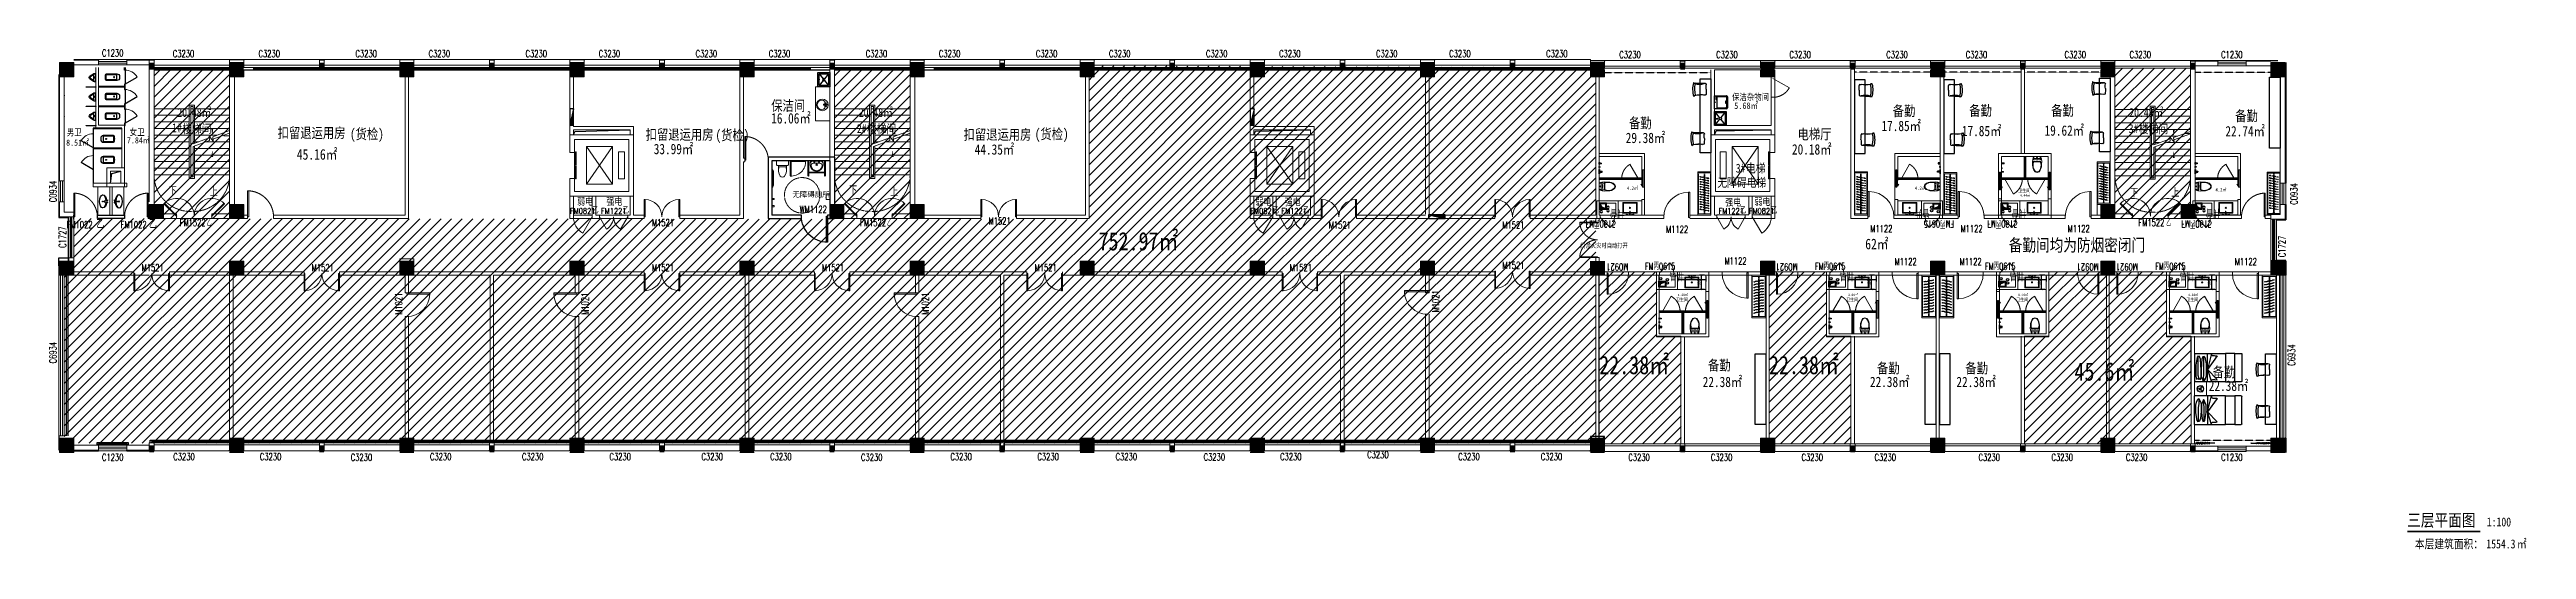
# Model space of a CAD drawing. Header units: millimetres. Extents: x 33621 to 401573, y -91663 to 133135.
# Drawn here: x 294807 to 399651, y 37936 to 59099 of the extents above; entities that cross this region are included whole.
import ezdxf

# ---------------------------------------------------------------- set-up
doc = ezdxf.new("R2010")
doc.units = ezdxf.units.MM
doc.header["$LTSCALE"] = 10
for name, pattern in [('DASH', [0.35, 0.25, -0.1]), ('DOT', [0.2, 0.1, -0.1]), ('DOTE', [2.42, 2, -0.2, 0.02, -0.2]), ('HIDDEN', [0.375, 0.25, -0.125, 0, 0]), ('Toilet$0$DASH', [0.35, 0.25, -0.1])]:
    doc.linetypes.add(name, pattern=pattern)
doc.layers.get('0').update_dxf_attribs({"color": 253})
doc.layers.get('Defpoints').update_dxf_attribs({"color": 250})
for name, color, linetype in [('3', 253, 'Continuous'), ('DIM_LEAD', 253, 'Continuous'), ('DIM_SYMB', 253, 'Continuous'), ('ELE', 253, 'Continuous'), ('FC-Text Annotation', 253, 'Continuous'), ('FF-FIXT', 253, 'Continuous'), ('LATRINE', 253, 'Continuous'), ('LAYER3', 253, 'Continuous'), ('LAYER4', 253, 'Continuous'), ('LAYER5', 253, 'Continuous'), ('LVTRY', 253, 'Continuous'), ('P-活动家具', 253, 'Continuous'), ('PROMPT', 253, 'Continuous'), ('PUB_TEXT', 253, 'Continuous'), ('SURFACE', 253, 'Continuous'), ('TITLE【图框】', 253, 'Continuous'), ('VPIPE-污水', 253, 'Continuous'), ('VPIPE-热给水', 253, 'Continuous'), ('VPIPE-给水', 253, 'Continuous'), ('w-消火栓', 253, 'Continuous'), ('WINDOW_TEXT', 253, 'Continuous'), ('ZJ', 253, 'Continuous'), ('填充', 253, 'Continuous'), ('家具', 253, 'Continuous'), ('平面家具', 253, 'Continuous'), ('建-墙', 253, 'Continuous'), ('建-门', 253, 'Continuous'), ('柱', 253, 'Continuous'), ('洁具', 253, 'Continuous'), ('风道（排气道）', 253, 'Continuous')]:
    doc.layers.add(name, color=color, linetype=linetype)
for name, color, linetype, lineweight in [('A-FLOR-SPCL', 253, 'Continuous', 18), ('COLUMN', 253, 'Continuous', 0), ('cr-外框线2', 253, 'Continuous', 13), ('DOOR【门】', 253, 'Continuous', 0), ('FF-Door【门】', 253, 'Continuous', 0), ('FF-FIXT【洁具】', 253, 'Continuous', 0), ('FF-FURN【成品家具】', 253, 'Continuous', 0), ('FF-FURN【成品家私】', 253, 'Continuous', 0), ('FF-Text【平面文字】', 253, 'Continuous', 0), ('MK【门槛线】', 253, 'Continuous', 0), ('PUB_HATCH', 253, 'Continuous', 0), ('RC-Dim【天花尺寸】', 253, 'Continuous', 0), ('RC-Text【天花文字】', 253, 'Continuous', 0), ('STAIR', 253, 'Continuous', 0), ('TXT【平面空间文字】', 253, 'Continuous', 0), ('WALL', 253, 'Continuous', 0), ('Wall【墙体】', 253, 'Continuous', 0), ('Wall【新建墙】', 253, 'Continuous', 0), ('WINDOW', 253, 'Continuous', 0), ('Xline【辅助线】', 253, 'Continuous', 0), ('建-洁具', 253, 'Continuous', 5)]:
    doc.layers.add(name, color=color, linetype=linetype, lineweight=lineweight)
doc.layers.add('审图', color=253, linetype='Continuous', plot=False)
doc.styles.add('-宋体', font='', dxfattribs={"width": 0.8})
doc.styles.add('_TCH_DIM', font='SIMPLEX', dxfattribs={"bigfont": 'GBCBIG'})
doc.styles.add('_TCH_WINDOW', font='SIMPLEX', dxfattribs={"bigfont": 'GBCBIG'})
doc.styles.add('DIM_FONT', font='SIMPLEX', dxfattribs={"width": 0.7, "bigfont": 'GBCBIG'})
doc.styles.add('SUN', font='romans.shx', dxfattribs={"width": 0.8, "bigfont": 'hzdx.shx'})
doc.styles.add('Toilet$0$Are-Tiol-L2$0$dim_font', font='zjdz-s.shx', dxfattribs={"width": 0.7, "bigfont": 'zjdz.shx'})
doc.styles.add('宋体', font='', dxfattribs={"width": 0.7})
doc.styles.add('尺寸标注', font='ARCHS.SHX', dxfattribs={"width": 0.75})
doc.styles.add('文字', font='')
doc.styles.get('-宋体').set_extended_font_data('SimSun')
doc.styles.get('宋体').set_extended_font_data('SimSun')
doc.styles.get('文字').set_extended_font_data('SimSun')
doc.dimstyles.new('海龙1：50', dxfattribs={"dimscale": 50, "dimtxt": 2.25, "dimasz": 1, "dimexe": 1.5, "dimexo": 1, "dimgap": 0.7, "dimtad": 1, "dimdec": 0, "dimrnd": 5, "dimdsep": 46, "dimtxsty": '尺寸标注', "dimblk": 'ARCHTICK', "dimblk1": 'ARCHTICK', "dimblk2": 'ARCHTICK', "dimcen": 1, "dimclrd": 44, "dimclre": 44, "dimclrt": 2, "dimadec": 0, "dimazin": 0, "dimtfac": 1, "dimtdec": 0, "dimtix": 1, "dimtmove": 2, "dimatfit": 3, "dimldrblk": 'hl_arrow2', "dimfxl": 5, "dimfxlon": 1, "dimarcsym": 0})
doc.dimstyles.new('海龙_1：60', dxfattribs={"dimscale": 60, "dimtxt": 2.25, "dimasz": 1, "dimexe": 1.5, "dimexo": 1, "dimgap": 0.7, "dimtad": 1, "dimdec": 0, "dimrnd": 5, "dimdsep": 46, "dimtxsty": '尺寸标注', "dimblk": 'ARCHTICK', "dimblk1": 'ARCHTICK', "dimblk2": 'ARCHTICK', "dimcen": 1, "dimclrd": 44, "dimclre": 44, "dimclrt": 2, "dimadec": 0, "dimazin": 0, "dimtfac": 1, "dimtdec": 0, "dimtix": 1, "dimtmove": 2, "dimatfit": 3, "dimldrblk": 'hl_arrow2', "dimfxl": 5, "dimfxlon": 1, "dimarcsym": 0})

msp = doc.modelspace()

# ---------------------------------------------------------------- texts
at = {"layer": 'FC-Text Annotation', "width": 0.8}
for s, height, style, p in [('保洁杂物间', 278.17, '文字', (366028.7, 56952.3)), ('5.68㎡', 278.17, '文字', (366114.1, 56583.2)), ('备勤', 438.58, '文字', (372826.6, 56283.8)), ('备勤', 438.58, '文字', (376064.4, 56296.2)), ('备勤', 438.58, '文字', (379532.5, 56296.2)), ('男卫', 285.83, '宋体', (295532.7, 55453.5)), ('女卫', 285.83, '宋体', (298195.1, 55461.3)), ('扣留退运用房', 438.58, '文字', (304461.8, 55352.3, 0)), ('(货检)', 438.58, '文字', (307523.1, 55303.9)), ('扣留退运用房', 438.58, '文字', (320039.4, 55280, 0)), ('(货检)', 438.58, '文字', (322994, 55257)), ('扣留退运用房', 438.58, '文字', (333496.5, 55280, 0)), ('(货检)', 438.58, '文字', (336509.1, 55303.9)), ('29.38㎡', 438.58, '文字', (361523.4, 55140.7)), ('备勤', 438.58, '文字', (361662.4, 55770.4)), ('电梯厅', 438.58, '文字', (368797.8, 55296.7)), ('17.85㎡', 438.58, '文字', (372348.6, 55647.1)), ('17.85㎡', 438.58, '文字', (375753, 55433.5)), ('19.62㎡', 438.58, '文字', (379252.3, 55451.4)), ('22.74㎡', 438.58, '文字', (386907.1, 55423.1)), ('备勤', 438.58, '文字', (387320.9, 56070.1)), ('8.51㎡', 258.48, '文字', (295508.2, 55028.3)), ('7.84㎡', 258.48, '文字', (298082.2, 55127)), ('33.99㎡', 438.58, '文字', (320381.3, 54669.6)), ('44.35㎡', 438.58, '文字', (333967.8, 54650.3)), ('20.18㎡', 438.58, '文字', (368560.6, 54654.9)), ('22.38㎡', 438.58, '文字', (364782.6, 44811.3)), ('备勤', 438.58, '文字', (365005.8, 45514.6)), ('22.38㎡', 438.58, '文字', (371861.7, 44811.3)), ('备勤', 438.58, '文字', (372159, 45389.6)), ('22.38㎡', 438.58, '文字', (375521, 44811.3)), ('备勤', 438.58, '文字', (375899.7, 45389.6)), ('22.38㎡', 438.58, '文字', (386205.3, 44646.9)), ('备勤', 438.58, '文字', (386368.5, 45225.2))]:
    msp.add_text(s, height=height, dxfattribs=dict(at, style=style)).set_placement(p)
at = {"layer": 'PUB_TEXT', "style": '宋体', "width": 0.8}
for s, height, p in [('20.48㎡', 377.64, (300214.8, 56246.1)), ('20.48㎡', 377.64, (329062.9, 56246.1)), ('20.48㎡', 377.64, (382837.2, 56244.9)), ('1#', 377.64, (299994.4, 55597)), ('楼梯间', 377.64, (300426.4, 55555.5)), ('2#', 377.64, (328977.6, 55563.1)), ('楼梯间', 377.64, (329409.6, 55555.5)), ('3#', 377.64, (382815.1, 55562)), ('楼梯间', 377.64, (383247.1, 55554.3)), ('3#', 377.64, (366183.1, 53889.6)), ('电梯', 377.64, (366615.1, 53889.6)), ('弱电', 302.11, (317139.7, 52521.8)), ('强电', 302.11, (318376.2, 52518.2)), ('弱电', 302.11, (345851.1, 52499.2)), ('强电', 302.11, (347087.5, 52495.6)), ('强电', 302.11, (365736.7, 52485.1)), ('弱电', 302.11, (366974.5, 52507.6)), ('752.97㎡', 777.08, (339209.6, 50597)), ('22.38㎡', 777.08, (360403.2, 45353.9)), ('22.38㎡', 777.08, (367588.2, 45353.9)), ('45.6㎡', 777.08, (380519.7, 45081.7)), ('本层建筑面积：', 377.64, (394928, 37982)), ('1554.3', 377.64, (397952.4, 37982)), ('㎡', 377.6, (399248.6, 37982))]:
    msp.add_text(s, height=height, dxfattribs=at).set_placement(p)
at = {"layer": 'PUB_TEXT', "color": 7, "style": '_TCH_DIM'}
for s, p in [('下', (299855.6, 52916)), ('上', (301591.2, 52894)), ('下', (328655.6, 52949.9)), ('上', (330391.2, 52894)), ('下', (382880.6, 52847.1)), ('上', (384616.2, 52859))]:
    msp.add_text(s, height=337.6, dxfattribs=at).set_placement(p)
at = {"layer": 'PUB_TEXT', "color": 7, "style": '宋体', "width": 0.8}
for s, height, p in [('备勤间均为防烟密闭门', 528.69, (377738.8, 50556)), ('三层平面图', 528.69, (394603.5, 38911.8)), ('1:100', 377.64, (397972.4, 38911.8))]:
    msp.add_text(s, height=height, dxfattribs=at).set_placement(p)
at = {"layer": 'RC-Text【天花文字】', "style": '宋体', "width": 0.8}
for s, p in [('45.16㎡', (305272.3, 54436.2)), ('62㎡', (371663.1, 50644))]:
    msp.add_text(s, height=450, dxfattribs=at).set_placement(p)
at = {"layer": 'TXT【平面空间文字】', "style": '-宋体', "width": 0.8}
for p in [(363651.5, 48431), (370851.5, 48431), (378051.5, 48431), (385251.5, 48431)]:
    msp.add_text('卫生间', height=150, dxfattribs=at).set_placement(p)
at = {"layer": 'WINDOW_TEXT', "style": '_TCH_WINDOW'}
for height, p in [(270.1, (366365, 52149.8)), (270.1, (367681, 52149.8)), (337.6, (296785.1, 51530.2)), (337.6, (299012.9, 51530.2)), (270.1, (317781, 52148.7)), (270.1, (319065, 52148.7)), (270.1, (346581, 52148.7)), (270.1, (347865, 52148.7))]:
    msp.add_text('乙', height=height, dxfattribs=at).set_placement(p)
at = {"layer": 'WINDOW_TEXT', "style": '_TCH_WINDOW', "width": 0.705882}
for s, height, p in [('FM1022', 297.5, (295530.3, 51539.6)), ('FM1022', 297.5, (297819.5, 51539.6)), ('FM0821', 238, (316837, 52148.7)), ('FM1221', 238, (318153, 52148.7)), ('FM0821', 238, (345637, 52148.7)), ('FM1221', 238, (346953, 52148.7)), ('FM1221', 238, (365453, 52149.8)), ('FM0821', 238, (366737, 52149.8))]:
    msp.add_text(s, height=height, dxfattribs=at).set_placement(p)
at = {"layer": '审图', "color": 6, "style": '宋体', "width": 0.8}
msp.add_text('无障碍电梯', height=377.64, dxfattribs=at).set_placement((365404.7, 53282.5))

# ---------------------------------------------------------------- blocks, each defined once
blk = doc.blocks.new('$QC001_5')
blk.add_line((-325, 200), (325, 0))
blk.add_lwpolyline([(325, 0), (325, 200), (-325, 200), (-325, 0)], close=True)
blk.add_solid([(-325, 200), (325, 200), (-325, 200), (325, 0)])
at = {"flags": 1}
for tag in ['UNIT', 'WHAT', 'SPEC']:
    blk.add_attdef(tag, (0, 0), '', height=0.001, dxfattribs=at)
blk = doc.blocks.new('$TCHSYS$LDOR22D')
for p, q in [((-0.517, 0.833), (-0.017, 0.833)), ((-0.517, 0.833), (-0.517, 0.667)), ((-0.517, 0.667), (-0.017, 0.667)), ((-0.5, 0.5), (0.5, 0.5)), ((-0.017, 0.833), (-0.017, 0.667)), ((0.017, 0.833), (0.017, 0.667)), ((0.017, 0.833), (0.517, 0.833)), ((0.017, 0.667), (0.517, 0.667)), ((0.517, 0.833), (0.517, 0.667))]:
    blk.add_line(p, q)
blk = doc.blocks.new('$WINLIB2D$00000004')
for p, q in [((-0.5, 0.5), (0.5, 0.5)), ((-0.5, 0.5), (-0.5, -0.5)), ((0.5, -0.5), (0.5, 0.5)), ((-0.5, 0.241), (0.5, 0.241)), ((-0.5, -0.5), (0.5, -0.5))]:
    blk.add_line(p, q)
blk = doc.blocks.new('$TCHSYS$WIN2D')
for p, q in [((-0.5, 0.5), (0.5, 0.5)), ((-0.5, 0.5), (-0.5, -0.5)), ((0.5, 0.5), (0.5, -0.5)), ((0.5, 0.167), (-0.5, 0.167)), ((0.5, -0.167), (-0.5, -0.167)), ((-0.5, -0.5), (0.5, -0.5))]:
    blk.add_line(p, q)
blk = doc.blocks.new('$WINLIB2D$00000005')
for p, q in [((-0.5, 0.5), (0.5, 0.5)), ((-0.5, 0.5), (-0.5, -0.5)), ((0.5, 0.167), (-0.5, 0.167)), ((0.5, 0), (-0.5, 0)), ((0.5, -0.5), (0.5, 0.5)), ((0.5, -0.167), (-0.5, -0.167)), ((-0.5, -0.5), (0.5, -0.5))]:
    blk.add_line(p, q)
blk = doc.blocks.new('$DorLib2D$00000214')
at = {"color": 0}
blk.add_line((0.5, 0), (0, 0.87), dxfattribs=at)
blk.add_arc((0.5, 0), 1, 120, 180, dxfattribs=at)
blk = doc.blocks.new('$DorLib2D$00000215')
at = {"color": 0}
for p, q in [((-0.5, 0), (-0.25, 0.433)), ((0.5, 0), (0.25, 0.433))]:
    blk.add_line(p, q, dxfattribs=at)
for centre, start, end in [((-0.5, 0), 0, 60), ((0.5, 0), 120, 180)]:
    blk.add_arc(centre, 0.5, start, end, dxfattribs=at)
blk = doc.blocks.new('$DorLib2D$00000001')
for p, q in [((0.45, 0.975), (0.5, 0.975)), ((0.45, 0), (0.45, 0.975)), ((0.5, 0), (0.5, 0.975)), ((0.5, 0), (0.45, 0))]:
    blk.add_line(p, q)
at = {"lineweight": 13}
blk.add_arc((0.475, 0), 0.975, 91.46928, 180, dxfattribs=at)
blk = doc.blocks.new('DOORBLK101')
at = {"layer": 'FF-Door【门】'}
blk.add_line((-0.5, 0), (0, 0.87), dxfattribs=at)
at = {"layer": 'FF-Door【门】', "color": 8, "linetype": 'HIDDEN', "ltscale": 15}
blk.add_arc((-0.5, 0), 1, 0, 60, dxfattribs=at)
blk = doc.blocks.new('海龙_0410133832')
at = {"lineweight": -2, "ltscale": 2000, "extrusion": (0, 0, -1)}
for p, q in [((-250, 251), (-203, 253)), ((-203, 253), (180, 263)), ((-261, -229), (169, -259))]:
    blk.add_line(p, q, dxfattribs=at)
at = {"lineweight": -2, "ltscale": 2000}
for centre, radius, start, end in [((-1224, 121), 940, 353.30457, 4.99844), ((-245, 208), 43, 97.90745, 186.78432), ((-34, -1063), 850, 74.75722, 102.18851), ((187, -254), 11.8, 332.55331, 76.10529)]:
    blk.add_arc(centre, radius, start, end, dxfattribs=at)
at = {"lineweight": -2, "ltscale": 2000, "extrusion": (0, 0, -1)}
for centre, radius, start, end in [((30168, -806), 29889, 178.43305, 178.86929), ((-7, 1075), 850, 256.8724, 284.30232), ((709, 21), 922, 166.07083, 196.39764), ((-194, 307), 46.2, 209.97777, 287.61116), ((-198, 259), 11.8, 155.02178, 258.57376), ((-244, 277), 12, 34.68696, 170.32305), ((717, 20), 1007, 165.06407, 197.85358), ((253, -187), 43, 280.37592, 317.45487), ((-178, -339), 80.9, 83.64858, 141.83666)]:
    blk.add_arc(centre, radius, start, end, dxfattribs=at)
blk = doc.blocks.new('海龙0109184221')
at = {"layer": '平面家具', "color": 43, "linetype": 'ByBlock'}
blk.add_lwpolyline([(21, 3127), (-429, 3127), (-429, 0), (21, 0)], close=True, dxfattribs=at)
for p in [(57, 2677), (138, 589)]:
    blk.add_blockref('海龙_0410133832', p, dxfattribs=at)
blk = doc.blocks.new('trb')
at = {"layer": '家具', "linetype": 'Continuous'}
for p, q in [((537096472, 3532331298), (537096683, 3532331129)), ((537096472, 3532330898), (537096683, 3532331067)), ((537096702, 3532331300), (537096710, 3532331208)), ((537096702, 3532331300), (537096709, 3532331230)), ((537096738, 3532331300), (537096728, 3532331208)), ((537096738, 3532331300), (537096728, 3532331230)), ((537096761, 3532331129), (537096972, 3532331298)), ((537096761, 3532331067), (537096972, 3532330898))]:
    blk.add_line(p, q, dxfattribs=at)
for points in [[(537097022, 3532331348), (537097022, 3532330848), (537096422, 3532330848), (537096422, 3532331348)], [(537096972, 3532331298), (537096972, 3532330898), (537096472, 3532330898), (537096472, 3532331298)]]:
    blk.add_lwpolyline(points, close=True, dxfattribs=at)
for centre, radius in [((537096722, 3532331098), 50), ((537096720, 3532331318), 25.2), ((537096720, 3532331318), 20)]:
    blk.add_circle(centre, radius, dxfattribs=at)
for centre, radius, start, end in [((537096719, 3532331244), 17.5, 236.47802, 303.52198), ((537096719, 3532331214), 10.6, 213.66185, 326.33815)]:
    blk.add_arc(centre, radius, start, end, dxfattribs=at)
blk = doc.blocks.new('ZL_01189999')
at = {"layer": 'FF-FIXT', "linetype": 'Continuous'}
for p, q in [((235, 0), (-235, 0)), ((-275, -39), (-275, -550)), ((-275, -550), (275, -550)), ((-272, -437), (275, -437)), ((-245, -74), (-245, -437)), ((213, -43), (-213, -43)), ((-57, -43), (-57, -64)), ((-57, -64), (0, -64)), ((0, -64), (57, -64)), ((57, -64), (57, -43)), ((121, -457), (258, -457)), ((121, -494), (121, -457)), ((258, -494), (121, -494)), ((130, -473), (130, -483)), ((141, -473), (130, -473)), ((130, -483), (141, -483)), ((141, -483), (141, -473)), ((161, -473), (150, -473)), ((150, -473), (150, -483)), ((150, -483), (161, -483)), ((161, -483), (161, -473)), ((170, -473), (170, -483)), ((181, -473), (170, -473)), ((170, -483), (181, -483)), ((181, -483), (181, -473)), ((191, -473), (191, -483)), ((202, -473), (191, -473)), ((191, -483), (202, -483)), ((202, -483), (202, -473)), ((224, -488), (224, -464)), ((224, -464), (246, -464)), ((246, -488), (224, -488)), ((245, -437), (245, -74)), ((246, -464), (246, -488)), ((258, -457), (258, -494)), ((275, -550), (275, -39))]:
    blk.add_line(p, q, dxfattribs=at)
at = {"layer": 'FF-FIXT', "linetype": 'Continuous', "extrusion": (0, 0, -1)}
for centre, major_axis, start_param, end_param in [((-235, -39), (-39.9, 0), 0, 1.5707963), ((-213, -74), (-31.9, 0), 0, 1.5707963), ((0, -530), (-12.8, 0), 1.5707963, 7.8539816), ((213, -74), (-31.9, 0), 1.5707963, 3.1415927), ((235, -39), (-39.9, 0), 1.5707963, 3.1415927)]:
    blk.add_ellipse(centre, major_axis=major_axis, ratio=0.9775436, start_param=start_param, end_param=end_param, dxfattribs=at)
blk = doc.blocks.new('海龙0506173763')
at = {"layer": 'Xline【辅助线】'}
for points in [[(-733, 17), (-750, 0), (-1280, 530), (-1263, 547)], [(733, 17), (750, 0), (1280, 530), (1263, 547)]]:
    blk.add_lwpolyline(points, close=True, dxfattribs=at)
at = {"layer": 'Xline【辅助线】', "color": 8}
for centre, start, end in [((-745, 12), 359.1011, 135.91074), ((745, 12), 44.08926, 180.8989)]:
    blk.add_arc(centre, 745, start, end, dxfattribs=at)
blk = doc.blocks.new('海龙0506194634')
at = {"layer": 'WALL'}
for p, q in [((-1400, 525), (-850, 525)), ((-850, 325), (-1400, 325)), ((-850, 525), (-850, 325)), ((650, 325), (650, 525)), ((650, 525), (1400, 525)), ((1400, 325), (650, 325))]:
    blk.add_line(p, q, dxfattribs=at)
at = {"layer": 'DOOR【门】', "xscale": -1}
blk.add_blockref('海龙0506173763', (-100, 425), dxfattribs=at)
at = {"layer": 'DOOR【门】', "style": '_TCH_WINDOW', "width": 0.705882}
for s, height, p in [('FM1522', 297.5, (-715, 0)), ('乙', 298, (425, 0))]:
    blk.add_text(s, height=height, dxfattribs=at).set_placement(p)
blk = doc.blocks.new('海龙0506194425')
at = {"layer": 'WALL'}
for p, q in [((-650, 200), (-1400, 200)), ((-1400, 0), (-650, 0)), ((-650, 0), (-650, 200)), ((1400, 200), (850, 200)), ((850, 200), (850, 0)), ((850, 0), (1400, 0))]:
    blk.add_line(p, q, dxfattribs=at)
at = {"layer": 'Xline【辅助线】'}
blk.add_blockref('海龙0506173763', (100, 100), dxfattribs=at)
blk = doc.blocks.new('海龙0506195994')
at = {"layer": 'Xline【辅助线】'}
blk.add_blockref('海龙0506194425', (0, 325), dxfattribs=at)
at = {"layer": 'WINDOW_TEXT', "style": '_TCH_WINDOW', "width": 0.705882}
for s, height, p in [('FM1522', 297.5, (-405, 0)), ('乙', 298, (771, 0))]:
    blk.add_text(s, height=height, dxfattribs=at).set_placement(p)
blk = doc.blocks.new('海龙0513102899', base_point=(-3246, 723))
for points in [[(-3521, 2473), (-3521, 2523), (-2971, 2523), (-2971, 2473)], [(-3521, 723), (-3521, 2523), (-2971, 2523), (-2971, 723)], [(-2971, 773), (-2971, 723), (-3521, 723), (-3521, 773)]]:
    blk.add_lwpolyline(points, close=True)
at = {"color": 8}
for points in [[(-3496, 773), (-3496, 2473)], [(-2996, 773), (-2996, 2473)]]:
    blk.add_lwpolyline(points, dxfattribs=at)
at = {"color": 8, "linetype": 'DASH', "ltscale": 0.006}
for points in [[(-3060, 2261), (-3438, 2336), (-3433, 2361), (-3055, 2286)], [(-3060, 2155), (-3438, 2230), (-3433, 2255), (-3055, 2180)], [(-3060, 2049), (-3438, 2125), (-3433, 2149), (-3055, 2074)], [(-3209, 2291), (-3288, 2307), (-3283, 2331), (-3205, 2315)], [(-3209, 2185), (-3288, 2201), (-3283, 2225), (-3205, 2210)], [(-3209, 2079), (-3288, 2095), (-3283, 2119), (-3205, 2104)], [(-3208, 2298), (-3286, 2314), (-3285, 2324), (-3206, 2308)], [(-3208, 2192), (-3286, 2208), (-3285, 2218), (-3206, 2202)], [(-3208, 2087), (-3286, 2102), (-3285, 2112), (-3206, 2096)], [(-3060, 1944), (-3438, 2019), (-3433, 2043), (-3055, 1968)], [(-3060, 1838), (-3438, 1913), (-3433, 1937), (-3055, 1862)], [(-3060, 1732), (-3438, 1807), (-3433, 1831), (-3055, 1756)], [(-3060, 1626), (-3438, 1701), (-3433, 1726), (-3055, 1650)], [(-3060, 1520), (-3438, 1595), (-3433, 1620), (-3055, 1545)], [(-3060, 1414), (-3438, 1489), (-3433, 1514), (-3055, 1439)], [(-3060, 1308), (-3438, 1383), (-3433, 1408), (-3055, 1333)], [(-3060, 1202), (-3438, 1277), (-3433, 1302), (-3055, 1227)], [(-3060, 1096), (-3438, 1172), (-3433, 1196), (-3055, 1121)], [(-3060, 991), (-3438, 1066), (-3433, 1090), (-3055, 1015)], [(-3209, 1973), (-3288, 1989), (-3283, 2013), (-3205, 1998)], [(-3209, 1867), (-3288, 1883), (-3283, 1908), (-3205, 1892)], [(-3209, 1762), (-3288, 1777), (-3283, 1802), (-3205, 1786)], [(-3209, 1656), (-3288, 1671), (-3283, 1696), (-3205, 1680)], [(-3209, 1550), (-3288, 1565), (-3283, 1590), (-3205, 1574)], [(-3209, 1444), (-3288, 1460), (-3283, 1484), (-3205, 1468)], [(-3209, 1338), (-3288, 1354), (-3283, 1378), (-3205, 1363)], [(-3209, 1232), (-3288, 1248), (-3283, 1272), (-3205, 1257)], [(-3209, 1126), (-3288, 1142), (-3283, 1166), (-3205, 1151)], [(-3209, 1020), (-3288, 1036), (-3283, 1060), (-3205, 1045)], [(-3208, 1981), (-3286, 1996), (-3285, 2006), (-3206, 1990)], [(-3208, 1875), (-3286, 1890), (-3285, 1900), (-3206, 1885)], [(-3208, 1769), (-3286, 1785), (-3285, 1794), (-3206, 1779)], [(-3208, 1663), (-3286, 1679), (-3285, 1688), (-3206, 1673)], [(-3208, 1557), (-3286, 1573), (-3285, 1583), (-3206, 1567)], [(-3208, 1451), (-3286, 1467), (-3285, 1477), (-3206, 1461)], [(-3208, 1345), (-3286, 1361), (-3285, 1371), (-3206, 1355)], [(-3208, 1239), (-3286, 1255), (-3285, 1265), (-3206, 1249)], [(-3208, 1134), (-3286, 1149), (-3285, 1159), (-3206, 1143)], [(-3208, 1028), (-3286, 1043), (-3285, 1053), (-3206, 1038)], [(-3060, 885), (-3438, 960), (-3433, 984), (-3055, 909)], [(-3209, 914), (-3288, 930), (-3283, 955), (-3205, 939)], [(-3208, 922), (-3286, 937), (-3285, 947), (-3206, 932)]]:
    blk.add_lwpolyline(points, close=True, dxfattribs=at)
at = {"color": 8}
for points in [[(-3276, 2458), (-3276, 2473), (-3216, 2473), (-3216, 2458)], [(-3276, 2458), (-3276, 2473), (-3216, 2473), (-3216, 2458)], [(-3216, 788), (-3216, 773), (-3276, 773), (-3276, 788)]]:
    blk.add_lwpolyline(points, close=True, dxfattribs=at)
at = {"color": 8, "linetype": 'DASH', "ltscale": 0.006}
for points in [[(-3259, 788), (-3259, 2458)], [(-3234, 788), (-3234, 2458)]]:
    blk.add_lwpolyline(points, dxfattribs=at)
blk = doc.blocks.new('$DorLib2D$00000002')
for p, q in [((-0.5, 0), (-0.5, 0.4875)), ((-0.475, 0.4875), (-0.5, 0.4875)), ((-0.5, 0), (-0.475, 0)), ((-0.475, 0), (-0.475, 0.4875)), ((0.475, 0), (0.475, 0.4875)), ((0.475, 0.4875), (0.5, 0.4875)), ((0.5, 0), (0.475, 0)), ((0.5, 0), (0.5, 0.4875))]:
    blk.add_line(p, q)
at = {"lineweight": 13}
for centre, start, end in [((-0.4875, 0), 0, 88.530716), ((0.4875, 0), 91.469284, 180)]:
    blk.add_arc(centre, 0.4875, start, end, dxfattribs=at)
blk = doc.blocks.new('DOOR_D01')
at = {"layer": 'FF-Door【门】'}
blk.add_lwpolyline([(-0.456, 1), (-0.456, 0), (-0.5, 0), (-0.5, 1)], close=True, dxfattribs=at)
at = {"layer": 'FF-Door【门】', "color": 8, "linetype": 'HIDDEN', "ltscale": 15}
blk.add_arc((-0.511, -0.01), 1.011, 0.59152, 87.46644, dxfattribs=at)
blk = doc.blocks.new('$lvtry$00000191')
at = {"color": 0}
for p, q in [((-250, -50, 0), (-39, -219, 0)), ((-250, -450, 0), (-39, -281, 0)), ((39, -219, 0), (250, -50, 0)), ((39, -281, 0), (250, -450, 0))]:
    blk.add_line(p, q, dxfattribs=at)
at = {"color": 0, "elevation": 0}
for points in [[(300, -500), (300, 0), (-300, 0), (-300, -500)], [(250, -450), (250, -50), (-250, -50), (-250, -450)]]:
    blk.add_lwpolyline(points, close=True, dxfattribs=at)
at = {"color": 0}
blk.add_circle((0, -250, 0), 50, dxfattribs=at)
for p in [(0, -50, 0), (0, -250, 0)]:
    blk.add_point(p, dxfattribs=at)
blk = doc.blocks.new('M_E33IEP')
for p, q in [((44, -21), (44, 20)), ((44, 20), (194, 20)), ((135, 135), (135, 20)), ((194, 20), (194, -21)), ((194, -21), (44, -21)), ((135, -21), (135, -144))]:
    blk.add_line(p, q)
for centre, radius in [((248, -5), 246), ((106, 56), 26.7), ((105, -55), 26.7)]:
    blk.add_circle(centre, radius)
blk.add_arc((274, -5), 197, 225.25267, 134.74733)
at = {"style": 'DIM_FONT', "width": 0.8, "flags": 9}
for tag in ['XSIZE', 'YSIZE']:
    blk.add_attdef(tag, (0, 0), '', height=0.5, dxfattribs=at)
at = {"width": 0.8, "flags": 9}
for tag in ['YSIZE', 'XSIZE']:
    blk.add_attdef(tag, (2, -251), '', height=150, dxfattribs=at)
blk = doc.blocks.new('海龙0430112171')
at = {"layer": 'Wall【墙体】', "color": 6}
for p, q in [((-1900, 6000), (-1900, 150)), ((-1750, 6000), (-1750, 2550)), ((-1700, 2550), (-1750, 2550)), ((-1700, 2400), (-1750, 2400)), ((-1750, 2400), (-1750, 0))]:
    blk.add_line(p, q, dxfattribs=at)
blk.add_lwpolyline([(-1700, 2550), (-1700, 2400)], dxfattribs=at)
at = {"layer": '建-洁具'}
blk.add_lwpolyline([(1300, 5580), (1300, 4131), (1900, 4131), (1900, 5580)], close=True, dxfattribs=at)
at = {"xscale": 1000, "yscale": 1000, "zscale": 1000}
blk.add_blockref('DOOR_D01', (-1200, 2475), dxfattribs=at)
at = {"layer": 'LVTRY', "xscale": -1, "rotation": 90}
blk.add_blockref('$lvtry$00000191', (1400, 5880, 0), dxfattribs=at)
at = {"layer": '建-洁具', "xscale": -1, "rotation": 0.0003750859142482}
blk.add_blockref('M_E33IEP', (1835, 4818), dxfattribs=at)
at = {"layer": 'FC-Text Annotation', "style": '文字', "width": 0.8}
for s, p in [('保洁间', (-576, 4560)), ('16.06㎡', (-577, 4026))]:
    blk.add_text(s, height=438.6, dxfattribs=at).set_placement(p)
blk = doc.blocks.new('Toilet$0$Are-Tiol-L2$0$_E24TTP')
for p, q in [((-250, 30), (-250, 170)), ((-220, 200), (220, 200)), ((220, 0), (-220, 0)), ((-170, 200), (-170, 395)), ((-140, 260), (140, 260)), ((170, 200), (170, 395)), ((250, 170), (250, 30))]:
    blk.add_line(p, q)
for centre, radius, start, end in [((-220, 170), 30, 90, 180), ((-220, 30), 30, 180, 270), ((227, 413), 398, 143.36186, 202.54952), ((0, 590), 110, 33.45086, 146.54914), ((-227, 413), 398, 337.45048, 36.63814), ((220, 170), 30, 0, 90), ((220, 30), 30, 270, 0)]:
    blk.add_arc(centre, radius, start, end)
at = {"style": 'Toilet$0$Are-Tiol-L2$0$dim_font', "width": 0.8, "flags": 9}
for tag in ['XSIZE', 'YSIZE']:
    blk.add_attdef(tag, (0, 0), '', height=0.5, dxfattribs=at)
blk = doc.blocks.new('Toilet$0$Are-Tiol-L2$0$asdassdf')
at = {"color": 0}
for p, q in [((5705, -41085, 0), (5095, -41085, 0)), ((5705, -41125, 0), (5095, -41125, 0))]:
    blk.add_line(p, q, dxfattribs=at)
at = {"color": 0, "elevation": 0}
blk.add_lwpolyline([(6110, -40370), (6150, -40370), (6150, -39721), (6110, -39721)], close=True, dxfattribs=at)
at = {"color": 0, "extrusion": (9.64373e-10, -1.24481e-09, 1), "elevation": 0}
blk.add_lwpolyline([(6150, -40370), (5520, -40370, -1), (5520, -40330), (6150, -40330)], format="xyb", dxfattribs=at)
at = {"color": 0}
for centre, radius, start, end in [((6111, -40331, 0), 611, 86.35567, 183.75938), ((5095, -41150, 0), 65, 89.99854, 179.99949), ((5095, -41150, 0), 25, 89.99854, 179.99949), ((5705, -41150, 0), 65, 359.99949, 90.00044), ((5705, -41150, 0), 25, 359.99949, 90.00044)]:
    blk.add_arc(centre, radius, start, end, dxfattribs=at)
at = {"color": 0, "ltscale": 500, "extrusion": (9.64373e-10, -1.24481e-09, 1), "rotation": 89.99949117758725}
blk.add_blockref('Toilet$0$Are-Tiol-L2$0$_E24TTP', (6150, -40700, 0), dxfattribs=at)
blk = doc.blocks.new('Toilet$0$ARE-TOIL-L2$0$ARE-TOIL-L1$0$ARE-TOIL-L1$0$ARE-TOIL-L1$0$$lvtry$00000016-flat-2')
at = {"layer": 'A-FLOR-SPCL'}
for p, q in [((-119, 185), (-194, 216)), ((-92, 222), (-177, 219)), ((-45, -171), (-153, 90)), ((-153, 90), (-45, -171)), ((90, -220), (-93, 221)), ((-93, 221), (90, -220)), ((46, -174), (-91, 158)), ((47, -211), (19, -286)), ((29, -280), (92, -222))]:
    blk.add_line(p, q, dxfattribs=at)
for centre, radius in [((-100, 68), 16.3), ((-162, -64), 31.6), ((-162, -64), 23), ((-23, -117), 16.3)]:
    blk.add_circle(centre, radius, dxfattribs=at)
for centre, radius, start, end in [((-131, -85), 307, 98.671, 175.43197), ((-167, -69), 243, 123.0561, 281.93564), ((-245, 51), 100, 22.49587, 123.0561), ((-138, 139), 50, 22.49587, 67.93515), ((-187, -78), 250, 176.03305, 226.68876), ((-153, -32), 307, 205.9023, 205.90688), ((-153, -32), 307, 227.76624, 306.32074), ((-137, -209), 100, 281.93564, 22.49587), ((0, -194), 50, 339.31491, 22.49587)]:
    blk.add_arc(centre, radius, start, end, dxfattribs=at)
blk = doc.blocks.new('Toilet$0$ARE-TOIL-L2$0$A$C6F683E22')
at = {"layer": 'A-FLOR-SPCL'}
for p, q in [((0, 0), (-630, 0)), ((-520, -40), (-630, -40)), ((-520, -700), (-630, -700)), ((0, -740), (-630, -740)), ((-520, -40), (-520, -700)), ((0, -40), (-480, -40)), ((-480, -40), (-480, -700)), ((0, -700), (-480, -700))]:
    blk.add_line(p, q, dxfattribs=at)
for centre, start, end in [((-630, -20), 90, 270), ((-630, -720), 90, 270), ((-500, -40), 0, 180), ((-500, -700), 180, 0)]:
    blk.add_arc(centre, 20, start, end, dxfattribs=at)
at = {"layer": 'A-FLOR-SPCL', "rotation": 337.5000008382454}
blk.add_blockref('Toilet$0$ARE-TOIL-L2$0$ARE-TOIL-L1$0$ARE-TOIL-L1$0$ARE-TOIL-L1$0$$lvtry$00000016-flat-2', (1, -372), dxfattribs=at)
blk = doc.blocks.new('*U302')
at = {"color": 0}
blk.add_lwpolyline([(550, 0), (550, 1100), (510, 1100), (510, 0)], close=True, dxfattribs=at)
blk.add_arc((550, 0), 1100, 90, 180, dxfattribs=at)
blk = doc.blocks.new('*U301')
at = {"color": 0, "xscale": 0.0009090909090909, "yscale": 0.0009090909090909, "zscale": 0.0009090909090909}
blk.add_blockref('*U302', (0, 0), dxfattribs=at)
blk = doc.blocks.new('A$C11fc8e7b')
at = {"layer": 'A-FLOR-SPCL'}
for points in [[(150, 1801), (250, 1801), (250, 1851), (150, 1851)], [(150, 1501), (250, 1501), (250, 1551), (150, 1551)]]:
    blk.add_lwpolyline(points, close=True, dxfattribs=at)
blk.add_lwpolyline([(2600, 2000), (2450, 2000), (2450, 1800), (2600, 1800)], dxfattribs=at)
at = {"layer": 'A-FLOR-SPCL', "linetype": 'Toilet$0$DASH'}
blk.add_circle((1433, 1984), 750, dxfattribs=at)
at = {"layer": '建-墙'}
for p, q in [((0, 3600), (0, 1000)), ((2800, 3600), (0, 3600)), ((150, 3450), (150, 1150)), ((2600, 3450), (150, 3450)), ((2600, 3450), (2600, 1200)), ((2800, 3600), (2800, 1000)), ((1400, 1150), (150, 1150)), ((1400, 1000), (1400, 1150)), ((2600, 1150), (2500, 1150)), ((2500, 1150), (2500, 1000)), ((0, 1000), (1400, 1000)), ((2500, 1000), (2800, 1000))]:
    blk.add_line(p, q, dxfattribs=at)
at = {"layer": 'A-FLOR-SPCL', "extrusion": (2.57334e-05, 7.0698e-05, 1), "xscale": -1, "rotation": 269.9989812391429}
blk.add_blockref('Toilet$0$Are-Tiol-L2$0$asdassdf', (41300, -2701, 0), dxfattribs=at)
at = {"layer": 'A-FLOR-SPCL', "extrusion": (1.17824e-06, 2.4517e-08, 1), "xscale": -1, "rotation": 270.001018975459}
blk.add_blockref('Toilet$0$ARE-TOIL-L2$0$A$C6F683E22', (2419, 3450, 0), dxfattribs=at)
at = {"layer": '建-门', "xscale": -1100, "yscale": 1100, "zscale": 199.9999999999989, "rotation": 179.9999999973677}
blk.add_blockref('*U301', (1950, 1100), dxfattribs=at)
at = {"layer": 'ZJ'}
blk.add_text('无障碍厕所', height=225, dxfattribs=at).set_placement((1022, 1908))
blk = doc.blocks.new('海龙0818190999')
blk.add_blockref('A$C11fc8e7b', (-800, 0))
at = {"layer": 'Xline【辅助线】'}
blk.add_blockref('海龙0430112171', (-100, 1000), dxfattribs=at)
at = {"layer": 'WINDOW_TEXT', "style": '_TCH_WINDOW', "width": 0.705882}
blk.add_text('WM1122', height=297.5, dxfattribs=at).set_placement((527, 1238))
blk = doc.blocks.new('海龙0819131599')
for points in [[(-275, 1750), (-275, 1800), (275, 1800), (275, 1750)], [(275, 0), (275, 1800), (-275, 1800), (-275, 0)], [(-275, 1750), (-275, 1800), (275, 1800), (275, 1750)], [(275, 50), (275, 0), (-275, 0), (-275, 50)], [(275, 50), (275, 0), (-275, 0), (-275, 50)]]:
    blk.add_lwpolyline(points, close=True)
at = {"color": 8}
for points in [[(-250, 50), (-250, 1750)], [(-250, 50), (-250, 1750)], [(250, 84), (250, 1784)], [(250, 84), (250, 1784)]]:
    blk.add_lwpolyline(points, dxfattribs=at)
at = {"color": 8, "linetype": 'DASH', "ltscale": 0.006}
for points in [[(186, 1572), (-191, 1647), (-186, 1672), (191, 1597)], [(186, 1572), (-191, 1647), (-186, 1672), (191, 1597)], [(186, 1466), (-191, 1542), (-186, 1566), (191, 1491)], [(186, 1466), (-191, 1542), (-186, 1566), (191, 1491)], [(186, 1361), (-191, 1436), (-186, 1460), (191, 1385)], [(186, 1361), (-191, 1436), (-186, 1460), (191, 1385)], [(186, 1255), (-191, 1330), (-186, 1354), (191, 1279)], [(186, 1255), (-191, 1330), (-186, 1354), (191, 1279)], [(186, 1149), (-191, 1224), (-186, 1248), (191, 1173)], [(186, 1149), (-191, 1224), (-186, 1248), (191, 1173)], [(186, 1043), (-191, 1118), (-186, 1142), (191, 1067)], [(186, 1043), (-191, 1118), (-186, 1142), (191, 1067)], [(37, 1602), (-42, 1618), (-37, 1642), (42, 1627)], [(37, 1602), (-42, 1618), (-37, 1642), (42, 1627)], [(37, 1496), (-42, 1512), (-37, 1536), (42, 1521)], [(37, 1496), (-42, 1512), (-37, 1536), (42, 1521)], [(37, 1390), (-42, 1406), (-37, 1430), (42, 1415)], [(37, 1390), (-42, 1406), (-37, 1430), (42, 1415)], [(37, 1284), (-42, 1300), (-37, 1325), (42, 1309)], [(37, 1284), (-42, 1300), (-37, 1325), (42, 1309)], [(37, 1179), (-42, 1194), (-37, 1219), (42, 1203)], [(37, 1179), (-42, 1194), (-37, 1219), (42, 1203)], [(37, 1073), (-42, 1088), (-37, 1113), (42, 1097)], [(37, 1073), (-42, 1088), (-37, 1113), (42, 1097)], [(38, 1609), (-40, 1625), (-38, 1635), (40, 1619)], [(38, 1609), (-40, 1625), (-38, 1635), (40, 1619)], [(38, 1504), (-40, 1519), (-38, 1529), (40, 1513)], [(38, 1504), (-40, 1519), (-38, 1529), (40, 1513)], [(38, 1398), (-40, 1413), (-38, 1423), (40, 1407)], [(38, 1398), (-40, 1413), (-38, 1423), (40, 1407)], [(38, 1292), (-40, 1307), (-38, 1317), (40, 1302)], [(38, 1292), (-40, 1307), (-38, 1317), (40, 1302)], [(38, 1186), (-40, 1201), (-38, 1211), (40, 1196)], [(38, 1186), (-40, 1201), (-38, 1211), (40, 1196)], [(38, 1080), (-40, 1096), (-38, 1105), (40, 1090)], [(38, 1080), (-40, 1096), (-38, 1105), (40, 1090)], [(186, 937), (-191, 1012), (-186, 1037), (191, 962)], [(186, 937), (-191, 1012), (-186, 1037), (191, 962)], [(186, 831), (-191, 906), (-186, 931), (191, 856)], [(186, 831), (-191, 906), (-186, 931), (191, 856)], [(186, 725), (-191, 800), (-186, 825), (191, 750)], [(186, 725), (-191, 800), (-186, 825), (191, 750)], [(186, 619), (-191, 694), (-186, 719), (191, 644)], [(186, 619), (-191, 694), (-186, 719), (191, 644)], [(186, 513), (-191, 589), (-186, 613), (191, 538)], [(186, 513), (-191, 589), (-186, 613), (191, 538)], [(186, 408), (-191, 483), (-186, 507), (191, 432)], [(186, 408), (-191, 483), (-186, 507), (191, 432)], [(186, 302), (-191, 377), (-186, 401), (191, 326)], [(186, 302), (-191, 377), (-186, 401), (191, 326)], [(186, 196), (-191, 271), (-186, 295), (191, 220)], [(186, 196), (-191, 271), (-186, 295), (191, 220)], [(37, 967), (-42, 982), (-37, 1007), (42, 991)], [(37, 967), (-42, 982), (-37, 1007), (42, 991)], [(37, 861), (-42, 876), (-37, 901), (42, 885)], [(37, 861), (-42, 876), (-37, 901), (42, 885)], [(37, 755), (-42, 771), (-37, 795), (42, 779)], [(37, 755), (-42, 771), (-37, 795), (42, 779)], [(37, 649), (-42, 665), (-37, 689), (42, 674)], [(37, 649), (-42, 665), (-37, 689), (42, 674)], [(37, 543), (-42, 559), (-37, 583), (42, 568)], [(37, 543), (-42, 559), (-37, 583), (42, 568)], [(37, 437), (-42, 453), (-37, 477), (42, 462)], [(37, 437), (-42, 453), (-37, 477), (42, 462)], [(37, 331), (-42, 347), (-37, 372), (42, 356)], [(37, 331), (-42, 347), (-37, 372), (42, 356)], [(37, 226), (-42, 241), (-37, 266), (42, 250)], [(37, 226), (-42, 241), (-37, 266), (42, 250)], [(38, 974), (-40, 990), (-38, 1000), (40, 984)], [(38, 974), (-40, 990), (-38, 1000), (40, 984)], [(38, 868), (-40, 884), (-38, 894), (40, 878)], [(38, 868), (-40, 884), (-38, 894), (40, 878)], [(38, 762), (-40, 778), (-38, 788), (40, 772)], [(38, 762), (-40, 778), (-38, 788), (40, 772)], [(38, 656), (-40, 672), (-38, 682), (40, 666)], [(38, 656), (-40, 672), (-38, 682), (40, 666)], [(38, 551), (-40, 566), (-38, 576), (40, 560)], [(38, 551), (-40, 566), (-38, 576), (40, 560)], [(38, 445), (-40, 460), (-38, 470), (40, 454)], [(38, 445), (-40, 460), (-38, 470), (40, 454)], [(38, 339), (-40, 354), (-38, 364), (40, 349)], [(38, 339), (-40, 354), (-38, 364), (40, 349)], [(38, 233), (-40, 249), (-38, 258), (40, 243)], [(38, 233), (-40, 249), (-38, 258), (40, 243)]]:
    blk.add_lwpolyline(points, close=True, dxfattribs=at)
at = {"color": 8}
for points in [[(-30, 1769), (-30, 1784), (30, 1784), (30, 1769)], [(-30, 1769), (-30, 1784), (30, 1784), (30, 1769)], [(-30, 1769), (-30, 1784), (30, 1784), (30, 1769)], [(-30, 1769), (-30, 1784), (30, 1784), (30, 1769)], [(30, 99), (30, 84), (-30, 84), (-30, 99)], [(30, 99), (30, 84), (-30, 84), (-30, 99)]]:
    blk.add_lwpolyline(points, close=True, dxfattribs=at)
at = {"color": 8, "linetype": 'DASH', "ltscale": 0.006}
for points in [[(-13, 99), (-13, 1769)], [(-13, 99), (-13, 1769)], [(12, 99), (12, 1769)], [(12, 99), (12, 1769)]]:
    blk.add_lwpolyline(points, dxfattribs=at)
at = {"layer": 'FF-Text【平面文字】'}
blk.add_lwpolyline([(275, 0), (275, 1800), (-275, 1800), (-275, 0)], close=True, dxfattribs=at)
blk = doc.blocks.new('DOOR_D02')
at = {"layer": 'FF-Door【门】'}
for p, q in [((-0.484, 0.5), (-0.5, 0.5)), ((-0.5, 0), (-0.5, 0.5)), ((-0.484, 0), (-0.5, 0)), ((-0.484, 0), (-0.484, 0.5)), ((0.484, 0), (0.484, 0.5)), ((0.484, 0.5), (0.5, 0.5)), ((0.484, 0), (0.5, 0)), ((0.5, 0), (0.5, 0.5))]:
    blk.add_line(p, q, dxfattribs=at)
at = {"layer": 'FF-Door【门】', "color": 8, "linetype": 'HIDDEN', "ltscale": 15}
for centre, start, end in [((-0.5, 0), 0, 90), ((0.5, 0), 90, 180)]:
    blk.add_arc(centre, 0.5, start, end, dxfattribs=at)
blk = doc.blocks.new('海龙0819125799')
at = {"layer": 'Wall【墙体】', "color": 6}
for p, q in [((-361, 1800), (-361, 1650)), ((-361, 1650), (-211, 1650)), ((-211, 1650), (-211, 1800)), ((-211, 150), (-361, 150)), ((-361, 150), (-361, 0)), ((-211, 0), (-211, 150))]:
    blk.add_line(p, q, dxfattribs=at)
at = {"xscale": 1500, "yscale": 1500, "zscale": 1500, "rotation": 89.99999999895059}
blk.add_blockref('DOOR_D02', (-286, 900), dxfattribs=at)
at = {"layer": 'FC-Text Annotation', "style": '文字', "width": 0.8}
blk.add_text('门禁火灾时自动打开', height=199.1, dxfattribs=at).set_placement((-1014, 561))
blk = doc.blocks.new('海龙0819133999')
at = {"layer": 'LVTRY'}
blk.add_lwpolyline([(118, 8100), (118, 8130), (-282, 8130)], dxfattribs=at)
at = {"layer": 'SURFACE'}
for p, q in [((118, 10500), (118, 9840)), ((-282, 9840), (118, 9840)), ((118, 8100), (118, 7500)), ((118, 600), (88, 600)), ((118, 600), (118, 0))]:
    blk.add_line(p, q, dxfattribs=at)
at = {"layer": 'WALL'}
for p, q in [((-112, 10500), (-112, 10070)), ((88, 9870), (88, 10500)), ((-512, 10070), (-512, 9870)), ((-512, 10070), (-112, 10070)), ((-512, 9870), (-312, 9870)), ((-312, 9870), (88, 9870)), ((-312, 8130), (-512, 8130)), ((-512, 8130), (-512, 8100)), ((-312, 8100), (-312, 8130))]:
    blk.add_line(p, q, dxfattribs=at)
at = {"layer": 'Wall【墙体】', "color": 6}
blk.add_line((-512, 9900), (-512, 10050), dxfattribs=at)
at = {"layer": 'WINDOW'}
ref = blk.add_blockref('$WINLIB2D$00000005', (-397, 9000), dxfattribs=dict(at, xscale=1740, yscale=-230, zscale=1740, rotation=270))
ref.add_attrib('A', 'C1727', (112, 8263), dxfattribs={"layer": 'WINDOW_TEXT', "height": 297.5, "rotation": 90, "style": '_TCH_WINDOW', "width": 0.705882})
ref = blk.add_blockref('$TCHSYS$WIN2D', (3, 4050), dxfattribs=dict(at, xscale=6900, yscale=-230, zscale=6900, rotation=270))
ref.add_attrib('A', 'C6934', (512, 3667), dxfattribs={"layer": 'WINDOW_TEXT', "height": 297.5, "rotation": 90, "style": '_TCH_WINDOW', "width": 0.705882})
blk = doc.blocks.new('海龙_041013431')
at = {"layer": 'P-活动家具', "color": 8}
for p, q in [((48, 499), (456, -74)), ((456, -74), (289, 600)), ((515, 207), (549, 317)), ((515, -93), (515, 207)), ((549, 317), (590, 423)), ((590, 423), (627, 445)), ((627, 268), (607, 108)), ((607, 108), (607, -487)), ((627, 445), (646, 414)), ((627, 445), (627, 268)), ((646, 414), (688, 322)), ((688, 322), (716, 234)), ((716, 234), (716, -82)), ((756, 352), (724, 246)), ((724, 246), (724, -36)), ((804, 457), (756, 352)), ((826, 491), (804, 457)), ((867, 466), (826, 491)), ((826, 491), (826, 284)), ((826, 284), (848, 101)), ((848, 101), (848, -489)), ((915, 345), (867, 466)), ((953, 214), (915, 345)), ((953, -110), (953, 214)), ((48, -498), (456, -74)), ((291, -600), (456, -74)), ((571, -443), (515, -93)), ((610, -490), (571, -443)), ((684, -371), (641, -490)), ((716, -82), (684, -371)), ((724, -36), (759, -354)), ((759, -354), (810, -493)), ((845, -493), (890, -439)), ((890, -439), (953, -110))]:
    blk.add_line(p, q, dxfattribs=at)
at = {"layer": 'P-活动家具'}
blk.add_line((1000, -600), (1000, 600), dxfattribs=at)
at = {"layer": 'P-活动家具', "color": 8}
blk.add_lwpolyline([(-300, -600), (-300, 600), (-700, 600), (-700, -600)], close=True, dxfattribs=at)
for points, knots in [([(291, 588), (285, 560), (264, 478), (136, 521), (68, 504), (48, 499)], [0, 0, 0, 0, 75.2910698, 226.7455692, 290.8180897, 290.8180897, 290.8180897, 290.8180897]), ([(291, -586), (286, -558), (277, -509), (168, -509), (100, -503), (48, -498)], [0, 0, 0, 0, 75.2910698, 127.2122508, 290.7226335, 290.7226335, 290.7226335, 290.7226335])]:
    blk.add_open_spline(points, degree=3, knots=knots, dxfattribs=at)
at = {"layer": '平面家具', "color": 43, "linetype": 'ByBlock'}
for p, q in [((-1000, -575), (-1000, 575)), ((-975, 600), (-700, 600)), ((-300, 600), (1000, 600)), ((456, 600), (456, -600)), ((-700, -600), (-975, -600)), ((1000, -600), (-300, -600))]:
    blk.add_line(p, q, dxfattribs=at)
for centre, start, end in [((-975, 575), 90, 180), ((-975, -575), 180, 270)]:
    blk.add_arc(centre, 25, start, end, dxfattribs=at)
blk = doc.blocks.new('海龙_041013471')
at = {"layer": 'P-活动家具', "color": 8}
for p, q in [((48, 498), (456, -76)), ((291, 600), (456, -76)), ((571, 443), (515, 168)), ((515, 168), (515, -357)), ((610, 490), (571, 443)), ((607, -333), (607, 487)), ((684, 371), (641, 490)), ((716, -68), (684, 371)), ((724, -114), (759, 354)), ((759, 354), (810, 493)), ((845, 493), (890, 439)), ((848, -326), (848, 489)), ((890, 439), (953, 110)), ((953, 110), (953, -364)), ((48, -499), (456, -76)), ((456, -76), (289, -600)), ((515, -357), (549, -467)), ((549, -467), (590, -573)), ((590, -573), (627, -445)), ((627, -418), (607, -333)), ((627, -445), (627, -418)), ((627, -445), (646, -564)), ((646, -564), (688, -472)), ((688, -472), (716, -384)), ((716, -384), (716, -68)), ((724, -396), (724, -114)), ((756, -502), (724, -396)), ((804, -457), (756, -502)), ((826, -491), (804, -457)), ((826, -434), (848, -326)), ((826, -491), (826, -434)), ((867, -466), (826, -491)), ((915, -495), (867, -466)), ((953, -364), (915, -495))]:
    blk.add_line(p, q, dxfattribs=at)
at = {"layer": 'P-活动家具'}
blk.add_line((1000, 600), (1000, -600), dxfattribs=at)
at = {"layer": 'P-活动家具', "color": 8}
blk.add_lwpolyline([(-300, 600), (-300, -600), (-700, -600), (-700, 600)], close=True, dxfattribs=at)
for points, knots in [([(291, 586), (286, 558), (277, 509), (168, 509), (100, 503), (48, 498)], [0, 0, 0, 0, 75.2910698, 127.2122508, 290.7226335, 290.7226335, 290.7226335, 290.7226335]), ([(291, -588), (285, -560), (264, -478), (136, -521), (68, -504), (48, -499)], [0, 0, 0, 0, 75.2910698, 226.7455692, 290.8180897, 290.8180897, 290.8180897, 290.8180897])]:
    blk.add_open_spline(points, degree=3, knots=knots, dxfattribs=at)
at = {"layer": '平面家具', "color": 43, "linetype": 'ByBlock'}
for p, q in [((-1000, 575), (-1000, -575)), ((-700, 600), (-975, 600)), ((1000, 600), (-300, 600)), ((456, -600), (456, 600)), ((-975, -600), (-700, -600)), ((-300, -600), (1000, -600))]:
    blk.add_line(p, q, dxfattribs=at)
for centre, start, end in [((-975, 575), 90, 180), ((-975, -575), 180, 270)]:
    blk.add_arc(centre, 25, start, end, dxfattribs=at)
blk = doc.blocks.new('1X-LAMP1')
at = {"color": 0, "linetype": 'ByBlock'}
for p, q in [((0.03, -0.06), (-0.59, 1.02)), ((0.03, -0.06), (-0.59, 1.02)), ((0.03, 0.06), (-0.59, -1.02)), ((0.03, 0.06), (-0.59, -1.02)), ((-0.07, 0), (1.18, 0)), ((-0.07, 0), (1.18, 0))]:
    blk.add_line(p, q, dxfattribs=at)
at = {"color": 0, "linetype": 'ByBlock', "const_width": 0.0333}
for points in [[(-0.48, 0.83), (-0.58, 1.01)], [(-0.48, 0.83), (-0.58, 1.01)], [(0.96, 0), (1.16, 0)], [(0.96, 0), (1.16, 0)], [(-0.48, -0.83), (-0.58, -1.01)], [(-0.48, -0.83), (-0.58, -1.01)]]:
    blk.add_lwpolyline(points, dxfattribs=at)
at = {"color": 0, "linetype": 'ByBlock'}
blk.add_circle((0, 0), 1, dxfattribs=at)
at = {"color": 8, "linetype": 'ByBlock'}
for radius in [0.867, 0.867, 0.367, 0.367]:
    blk.add_circle((0, 0), radius, dxfattribs=at)
blk = doc.blocks.new('海龙_0410133829')
blk.add_lwpolyline([(250, -300), (-250, -300), (-250, 300), (250, 300)], close=True)
at = {"xscale": -144.0868388001108, "yscale": -139.1580337798805, "zscale": 144.0868388001255, "rotation": 180}
blk.add_blockref('1X-LAMP1', (7, 0), dxfattribs=at)
blk = doc.blocks.new('*U41')
at = {"color": 251, "linetype": 'DOTE', "ltscale": 0.104867}
blk.add_line((806, 0, 0), (0, 0), dxfattribs=at)
at = {"color": 251}
blk.add_circle((812, 0, 0), 6, dxfattribs=at)
for centre, radius, start, end in [((10, 20), 20.9, 240.87205, 0.9421), ((13, 21), 20.9, 240.84594, 0.91599), ((38, 24), 7.86, 17.59916, 204.39425), ((41, 24), 7.86, 17.57304, 204.36813), ((-22, -3), 74, 345.168, 23.32316), ((-20, -2), 74, 345.14188, 23.29705), ((72, 24), 7.61, 37.46726, 202.70906), ((-57, -10), 126, 352.73857, 14.32411), ((75, 25), 7.61, 37.44114, 202.68295), ((-54, -9), 126, 352.71245, 14.29799), ((11, 0), 74, 345.168, 23.32316), ((13, 0), 74, 345.14188, 23.29705), ((54, 11), 55.4, 314.47941, 10.735), ((56, 11), 55.4, 314.4533, 10.70888), ((118, 19), 10.5, 8.09455, 171.69307), ((121, 20), 10.5, 8.06843, 171.66695), ((183, 12), 55.4, 170.16469, 226.42028), ((186, 12), 55.4, 170.13858, 226.39416), ((227, 1), 74, 157.57653, 195.73169), ((229, 1), 74, 157.55041, 195.70558), ((157, 18), 11.7, 333.13645, 85.53128), ((160, 18), 11.7, 333.11034, 85.50516), ((189, -4), 26.7, 143.43943, 246.90973), ((192, -3), 26.7, 143.41332, 246.88362), ((163, 2), 33.9, 297.17867, 3.25794), ((166, 2), 33.9, 297.15256, 3.23183), ((216, 10), 19.8, 117.68827, 197.19832), ((219, 10), 19.8, 117.66216, 197.1722), ((211, 19), 9.3, 334.69802, 119.6198), ((214, 20), 9.3, 334.6719, 119.59369), ((274, 6), 55.4, 170.16469, 226.42028), ((277, 6), 55.4, 170.13858, 226.39416), ((318, -5), 74, 157.57653, 195.73169), ((320, -4), 74, 157.55041, 195.70558), ((256, 22), 7.06, 13.13047, 163.41495), ((259, 22), 7.06, 13.10436, 163.38883), ((195, -6), 74, 345.168, 23.32316), ((197, -6), 74, 345.14188, 23.29705), ((238, 5), 55.4, 314.47941, 10.735), ((241, 5), 55.4, 314.4533, 10.70888), ((301, 19), 9.3, 61.27989, 206.20167), ((303, 20), 9.3, 61.25377, 206.17556), ((296, 10), 19.8, 343.70137, 63.21142), ((299, 10), 19.8, 343.67526, 63.1853), ((349, 3), 33.9, 177.64174, 243.72102), ((352, 3), 33.9, 177.61563, 243.69491), ((323, -3), 26.7, 293.98996, 37.46026), ((326, -3), 26.7, 293.96384, 37.43415), ((355, 19), 11.7, 95.36841, 207.76324), ((357, 19), 11.7, 95.3423, 207.73713), ((336, -4), 38.9, 345.11811, 63.4135), ((339, -4), 38.9, 345.09199, 63.38738), ((394, -7), 19, 201.60684, 22.32513), ((434, 4), 24.8, 92.95064, 189.29685), ((436, 4), 24.8, 92.92452, 189.27074), ((428, -15), 44, 0.1274, 84.69995), ((431, -15), 44, 0.10129, 84.67383), ((507, 6), 20.7, 56.13712, 221.03284), ((509, 6), 20.7, 56.11101, 221.00673), ((514, -20), 44, 0.1274, 84.69995), ((517, -20), 44, 0.10129, 84.67383), ((593, 1), 20.7, 56.13712, 221.03284), ((595, 1), 20.7, 56.11101, 221.00673), ((59, -23), 9.76, 171.34868, 344.82784), ((61, -23), 9.76, 171.32256, 344.80173), ((90, -22), 7.82, 163.84411, 291.35754), ((92, -21), 7.82, 163.81799, 291.33143), ((148, -21), 7.82, 249.54215, 17.05558), ((150, -21), 7.82, 249.51603, 17.02947), ((239, -27), 7.82, 249.54215, 17.05558), ((241, -27), 7.82, 249.51603, 17.02947), ((272, -30), 7.02, 135.74937, 319.45228), ((274, -30), 7.02, 135.72326, 319.42616), ((392, -7), 19, 201.63295, 22.35124), ((482, -13), 10.3, 193.06527, 30.6308), ((485, -13), 10.3, 193.03915, 30.60469), ((568, -18), 10.3, 193.06527, 30.6308), ((571, -18), 10.3, 193.03915, 30.60469)]:
    blk.add_arc(centre, radius, start, end, dxfattribs=at)
blk = doc.blocks.new('单帘平面')
at = {"layer": 'TITLE【图框】'}
blk.add_blockref('*U41', (0, 0), dxfattribs=at)
blk = doc.blocks.new('海龙0109180699')
for points in [[(-1740, 7095), (-1740, 7145), (-1140, 7145), (-1140, 7095)], [(-1740, 7145), (-1740, 5345), (-1140, 5345), (-1140, 7145)], [(-1140, 5395), (-1140, 5345), (-1740, 5345), (-1740, 5395)]]:
    blk.add_lwpolyline(points, close=True)
at = {"color": 8}
for points in [[(-1715, 7095), (-1715, 5395)], [(-1165, 7095), (-1165, 5395)]]:
    blk.add_lwpolyline(points, dxfattribs=at)
at = {"color": 8, "linetype": 'DASH', "ltscale": 0.006}
for points in [[(-1644, 6959), (-1232, 6877), (-1236, 6852), (-1648, 6934)], [(-1644, 6839), (-1232, 6757), (-1236, 6732), (-1648, 6814)], [(-1644, 6719), (-1232, 6637), (-1236, 6612), (-1648, 6694)], [(-1644, 6599), (-1232, 6517), (-1236, 6492), (-1648, 6574)], [(-1644, 6479), (-1232, 6397), (-1236, 6372), (-1648, 6454)], [(-1644, 6359), (-1232, 6277), (-1236, 6252), (-1648, 6334)], [(-1477, 6926), (-1398, 6910), (-1403, 6885), (-1482, 6901)], [(-1477, 6806), (-1398, 6790), (-1403, 6765), (-1482, 6781)], [(-1477, 6686), (-1398, 6670), (-1403, 6645), (-1482, 6661)], [(-1477, 6566), (-1398, 6550), (-1403, 6525), (-1482, 6541)], [(-1477, 6446), (-1398, 6430), (-1403, 6405), (-1482, 6421)], [(-1477, 6326), (-1398, 6310), (-1403, 6285), (-1482, 6301)], [(-1478, 6918), (-1400, 6903), (-1402, 6893), (-1480, 6908)], [(-1478, 6798), (-1400, 6783), (-1402, 6773), (-1480, 6788)], [(-1478, 6678), (-1400, 6663), (-1402, 6653), (-1480, 6668)], [(-1478, 6558), (-1400, 6543), (-1402, 6533), (-1480, 6548)], [(-1478, 6438), (-1400, 6423), (-1402, 6413), (-1480, 6428)], [(-1478, 6318), (-1400, 6303), (-1402, 6293), (-1480, 6308)], [(-1644, 6239), (-1232, 6157), (-1236, 6132), (-1648, 6214)], [(-1644, 6119), (-1232, 6037), (-1236, 6012), (-1648, 6094)], [(-1644, 5999), (-1232, 5917), (-1236, 5892), (-1648, 5974)], [(-1644, 5879), (-1232, 5797), (-1236, 5772), (-1648, 5854)], [(-1644, 5759), (-1232, 5677), (-1236, 5652), (-1648, 5734)], [(-1644, 5639), (-1232, 5557), (-1236, 5532), (-1648, 5614)], [(-1477, 6206), (-1398, 6190), (-1403, 6165), (-1482, 6181)], [(-1477, 6086), (-1398, 6070), (-1403, 6045), (-1482, 6061)], [(-1477, 5966), (-1398, 5950), (-1403, 5925), (-1482, 5941)], [(-1477, 5846), (-1398, 5830), (-1403, 5805), (-1482, 5821)], [(-1477, 5726), (-1398, 5710), (-1403, 5685), (-1482, 5701)], [(-1477, 5606), (-1398, 5590), (-1403, 5565), (-1482, 5581)], [(-1478, 6198), (-1400, 6183), (-1402, 6173), (-1480, 6188)], [(-1478, 6078), (-1400, 6063), (-1402, 6053), (-1480, 6068)], [(-1478, 5958), (-1400, 5943), (-1402, 5933), (-1480, 5948)], [(-1478, 5838), (-1400, 5823), (-1402, 5813), (-1480, 5828)], [(-1478, 5718), (-1400, 5703), (-1402, 5693), (-1480, 5708)], [(-1478, 5598), (-1400, 5583), (-1402, 5573), (-1480, 5588)]]:
    blk.add_lwpolyline(points, close=True, dxfattribs=at)
at = {"color": 8}
for points in [[(-1470, 7080), (-1470, 7095), (-1410, 7095), (-1410, 7080)], [(-1410, 5410), (-1410, 5395), (-1470, 5395), (-1470, 5410)], [(-1410, 5410), (-1410, 5395), (-1470, 5395), (-1470, 5410)]]:
    blk.add_lwpolyline(points, close=True, dxfattribs=at)
at = {"color": 8, "linetype": 'DASH', "ltscale": 0.006}
for points in [[(-1452, 7080), (-1452, 5410)], [(-1427, 7080), (-1427, 5410)]]:
    blk.add_lwpolyline(points, dxfattribs=at)
at = {"layer": 'P-活动家具', "color": 8, "linetype": 'DASH'}
blk.add_line((-1725, 145), (1725, 145), dxfattribs=at)
at = {"layer": '平面家具', "color": 43, "linetype": 'ByBlock'}
blk.add_lwpolyline([(-1275, 3824), (-1725, 3824), (-1725, 824), (-1275, 824)], close=True, dxfattribs=at)
at = {"layer": 'cr-外框线2'}
for name, p in [('海龙_041013471', (725, 3235)), ('海龙_0410133829', (1475, 2335)), ('海龙_041013431', (725, 1435))]:
    blk.add_blockref(name, p, dxfattribs=at)
at = {"layer": 'Wall【墙体】'}
blk.add_blockref('单帘平面', (-1469, 37), dxfattribs=at)
at = {"layer": 'Wall【墙体】', "xscale": -1}
blk.add_blockref('单帘平面', (1683, 37), dxfattribs=at)
at = {"layer": '平面家具', "color": 43, "linetype": 'ByBlock'}
for p in [(-1158, 3142), (-1158, 1371)]:
    blk.add_blockref('海龙_0410133832', p, dxfattribs=at)
blk = doc.blocks.new('海龙0825095899')
for points in [[(-300, 1750), (-300, 1800), (300, 1800), (300, 1750)], [(-300, 1800), (-300, 0), (300, 0), (300, 1800)], [(300, 50), (300, 0), (-300, 0), (-300, 50)]]:
    blk.add_lwpolyline(points, close=True)
at = {"color": 8}
for points in [[(-275, 1750), (-275, 50)], [(275, 1750), (275, 50)]]:
    blk.add_lwpolyline(points, dxfattribs=at)
at = {"color": 8, "linetype": 'DASH', "ltscale": 0.006}
for points in [[(-204, 1613), (208, 1531), (204, 1507), (-208, 1589)], [(-204, 1493), (208, 1411), (204, 1387), (-208, 1469)], [(-204, 1373), (208, 1291), (204, 1267), (-208, 1349)], [(-204, 1253), (208, 1171), (204, 1147), (-208, 1229)], [(-204, 1133), (208, 1051), (204, 1027), (-208, 1109)], [(-37, 1580), (42, 1564), (37, 1540), (-42, 1556)], [(-37, 1460), (42, 1444), (37, 1420), (-42, 1436)], [(-37, 1340), (42, 1324), (37, 1300), (-42, 1316)], [(-37, 1220), (42, 1204), (37, 1180), (-42, 1196)], [(-37, 1100), (42, 1084), (37, 1060), (-42, 1076)], [(-38, 1573), (40, 1557), (38, 1547), (-40, 1563)], [(-38, 1453), (40, 1437), (38, 1427), (-40, 1443)], [(-38, 1333), (40, 1317), (38, 1307), (-40, 1323)], [(-38, 1213), (40, 1197), (38, 1187), (-40, 1203)], [(-38, 1093), (40, 1077), (38, 1067), (-40, 1083)], [(-204, 1013), (208, 931), (204, 907), (-208, 989)], [(-204, 893), (208, 811), (204, 787), (-208, 869)], [(-204, 773), (208, 691), (204, 667), (-208, 749)], [(-204, 653), (208, 571), (204, 547), (-208, 629)], [(-204, 533), (208, 451), (204, 427), (-208, 509)], [(-204, 413), (208, 331), (204, 307), (-208, 389)], [(-204, 293), (208, 211), (204, 187), (-208, 269)], [(-37, 980), (42, 964), (37, 940), (-42, 956)], [(-37, 860), (42, 844), (37, 820), (-42, 836)], [(-37, 740), (42, 724), (37, 700), (-42, 716)], [(-37, 620), (42, 604), (37, 580), (-42, 596)], [(-37, 500), (42, 484), (37, 460), (-42, 476)], [(-37, 380), (42, 364), (37, 340), (-42, 356)], [(-37, 260), (42, 244), (37, 220), (-42, 236)], [(-38, 973), (40, 957), (38, 947), (-40, 963)], [(-38, 853), (40, 837), (38, 827), (-40, 843)], [(-38, 733), (40, 717), (38, 707), (-40, 723)], [(-38, 613), (40, 597), (38, 587), (-40, 603)], [(-38, 493), (40, 477), (38, 467), (-40, 483)], [(-38, 373), (40, 357), (38, 347), (-40, 363)], [(-38, 253), (40, 237), (38, 227), (-40, 243)]]:
    blk.add_lwpolyline(points, close=True, dxfattribs=at)
at = {"color": 8}
for points in [[(-30, 1735), (-30, 1750), (30, 1750), (30, 1735)], [(30, 65), (30, 50), (-30, 50), (-30, 65)], [(30, 65), (30, 50), (-30, 50), (-30, 65)]]:
    blk.add_lwpolyline(points, close=True, dxfattribs=at)
at = {"color": 8, "linetype": 'DASH', "ltscale": 0.006}
for points in [[(-12, 1735), (-12, 65)], [(12, 1735), (12, 65)]]:
    blk.add_lwpolyline(points, dxfattribs=at)
blk = doc.blocks.new('海龙0825095843')
for points in [[(300, 1750), (300, 1800), (-300, 1800), (-300, 1750)], [(300, 1800), (300, 0), (-300, 0), (-300, 1800)], [(-300, 50), (-300, 0), (300, 0), (300, 50)]]:
    blk.add_lwpolyline(points, close=True)
at = {"color": 8}
for points in [[(-275, 1750), (-275, 50)], [(275, 1750), (275, 50)]]:
    blk.add_lwpolyline(points, dxfattribs=at)
at = {"color": 8, "linetype": 'DASH', "ltscale": 0.006}
for points in [[(204, 1613), (-208, 1531), (-204, 1507), (208, 1589)], [(204, 1493), (-208, 1411), (-204, 1387), (208, 1469)], [(204, 1373), (-208, 1291), (-204, 1267), (208, 1349)], [(204, 1253), (-208, 1171), (-204, 1147), (208, 1229)], [(204, 1133), (-208, 1051), (-204, 1027), (208, 1109)], [(37, 1580), (-42, 1564), (-37, 1540), (42, 1556)], [(37, 1460), (-42, 1444), (-37, 1420), (42, 1436)], [(37, 1340), (-42, 1324), (-37, 1300), (42, 1316)], [(37, 1220), (-42, 1204), (-37, 1180), (42, 1196)], [(37, 1100), (-42, 1084), (-37, 1060), (42, 1076)], [(38, 1573), (-40, 1557), (-38, 1547), (40, 1563)], [(38, 1453), (-40, 1437), (-38, 1427), (40, 1443)], [(38, 1333), (-40, 1317), (-38, 1307), (40, 1323)], [(38, 1213), (-40, 1197), (-38, 1187), (40, 1203)], [(38, 1093), (-40, 1077), (-38, 1067), (40, 1083)], [(204, 1013), (-208, 931), (-204, 907), (208, 989)], [(204, 893), (-208, 811), (-204, 787), (208, 869)], [(204, 773), (-208, 691), (-204, 667), (208, 749)], [(204, 653), (-208, 571), (-204, 547), (208, 629)], [(204, 533), (-208, 451), (-204, 427), (208, 509)], [(204, 413), (-208, 331), (-204, 307), (208, 389)], [(204, 293), (-208, 211), (-204, 187), (208, 269)], [(37, 980), (-42, 964), (-37, 940), (42, 956)], [(37, 860), (-42, 844), (-37, 820), (42, 836)], [(37, 740), (-42, 724), (-37, 700), (42, 716)], [(37, 620), (-42, 604), (-37, 580), (42, 596)], [(37, 500), (-42, 484), (-37, 460), (42, 476)], [(37, 380), (-42, 364), (-37, 340), (42, 356)], [(37, 260), (-42, 244), (-37, 220), (42, 236)], [(38, 973), (-40, 957), (-38, 947), (40, 963)], [(38, 853), (-40, 837), (-38, 827), (40, 843)], [(38, 733), (-40, 717), (-38, 707), (40, 723)], [(38, 613), (-40, 597), (-38, 587), (40, 603)], [(38, 493), (-40, 477), (-38, 467), (40, 483)], [(38, 373), (-40, 357), (-38, 347), (40, 363)], [(38, 253), (-40, 237), (-38, 227), (40, 243)]]:
    blk.add_lwpolyline(points, close=True, dxfattribs=at)
at = {"color": 8}
for points in [[(30, 1735), (30, 1750), (-30, 1750), (-30, 1735)], [(-30, 65), (-30, 50), (30, 50), (30, 65)], [(-30, 65), (-30, 50), (30, 50), (30, 65)]]:
    blk.add_lwpolyline(points, close=True, dxfattribs=at)
at = {"color": 8, "linetype": 'DASH', "ltscale": 0.006}
for points in [[(-12, 1735), (-12, 65)], [(12, 1735), (12, 65)]]:
    blk.add_lwpolyline(points, dxfattribs=at)
blk = doc.blocks.new('海龙0826144329')
at = {"color": 8}
for points in [[(-250, 50), (-250, 1750)], [(250, 50), (250, 1750)]]:
    blk.add_lwpolyline(points, dxfattribs=at)
at = {"color": 8, "linetype": 'DASH', "ltscale": 0.006}
for points in [[(187, 1538), (-191, 1614), (-186, 1638), (192, 1563)], [(187, 1433), (-191, 1508), (-186, 1532), (192, 1457)], [(187, 1327), (-191, 1402), (-186, 1427), (191, 1351)], [(187, 1221), (-191, 1296), (-186, 1321), (191, 1245)], [(186, 1115), (-191, 1190), (-186, 1215), (191, 1139)], [(186, 1009), (-191, 1084), (-186, 1109), (191, 1034)], [(37, 1145), (-42, 1160), (-37, 1185), (42, 1169)], [(37, 1039), (-42, 1055), (-37, 1079), (42, 1063)], [(37, 1568), (-41, 1584), (-36, 1608), (42, 1593)], [(37, 1462), (-41, 1478), (-36, 1503), (42, 1487)], [(37, 1357), (-41, 1372), (-37, 1397), (42, 1381)], [(37, 1251), (-41, 1266), (-37, 1291), (42, 1275)], [(39, 1576), (-40, 1591), (-38, 1601), (41, 1585)], [(39, 1470), (-40, 1485), (-38, 1495), (41, 1480)], [(38, 1364), (-40, 1380), (-38, 1389), (40, 1374)], [(38, 1258), (-40, 1274), (-38, 1283), (40, 1268)], [(38, 1152), (-40, 1168), (-38, 1178), (40, 1162)], [(38, 1046), (-40, 1062), (-38, 1072), (40, 1056)], [(186, 268), (-192, 343), (-187, 368), (191, 292)], [(186, 162), (-192, 237), (-187, 262), (191, 187)], [(186, 903), (-191, 978), (-186, 1003), (191, 928)], [(186, 797), (-191, 873), (-186, 897), (191, 822)], [(186, 691), (-191, 767), (-186, 791), (191, 716)], [(186, 586), (-191, 661), (-186, 685), (191, 610)], [(186, 480), (-191, 555), (-187, 579), (191, 504)], [(186, 374), (-191, 449), (-187, 474), (191, 398)], [(37, 933), (-42, 949), (-37, 973), (42, 958)], [(37, 827), (-42, 843), (-37, 867), (42, 852)], [(37, 721), (-42, 737), (-37, 761), (42, 746)], [(37, 615), (-42, 631), (-37, 656), (42, 640)], [(37, 509), (-42, 525), (-37, 550), (41, 534)], [(37, 404), (-42, 419), (-37, 444), (41, 428)], [(36, 298), (-42, 313), (-37, 338), (41, 322)], [(36, 192), (-42, 207), (-37, 232), (41, 216)], [(38, 305), (-41, 321), (-39, 331), (40, 315)], [(38, 199), (-41, 215), (-39, 225), (40, 209)], [(38, 940), (-40, 956), (-38, 966), (40, 950)], [(38, 834), (-40, 850), (-38, 860), (40, 844)], [(38, 729), (-40, 744), (-38, 754), (40, 738)], [(38, 623), (-40, 638), (-38, 648), (40, 633)], [(38, 517), (-40, 532), (-38, 542), (40, 527)], [(38, 411), (-40, 427), (-38, 436), (40, 421)]]:
    blk.add_lwpolyline(points, close=True, dxfattribs=at)
at = {"color": 8}
for points in [[(-30, 1769), (-30, 1784), (30, 1784), (30, 1769)], [(-30, 1769), (-30, 1784), (30, 1784), (30, 1769)], [(30, 65), (30, 50), (-30, 50), (-30, 65)]]:
    blk.add_lwpolyline(points, close=True, dxfattribs=at)
at = {"color": 8, "linetype": 'DASH', "ltscale": 0.006}
for points in [[(-13, 65), (-12, 1735)], [(12, 65), (13, 1735)]]:
    blk.add_lwpolyline(points, dxfattribs=at)
blk.add_lwpolyline([(275, 50), (275, 0), (-275, 0), (-275, 50)], close=True)
at = {"layer": 'FF-Text【平面文字】'}
for points in [[(-275, 1784), (-275, 1834), (275, 1834), (275, 1784)], [(-275, 0), (-275, 1800), (275, 1800), (275, 0)]]:
    blk.add_lwpolyline(points, close=True, dxfattribs=at)
blk = doc.blocks.new('PQD')
at = {"layer": '填充'}
h = blk.add_hatch(dxfattribs=at)
h.set_pattern_fill('DOTS', color=256, scale=10, style=0)
h.paths.add_polyline_path([(517039, 222521), (516799, 222521), (516799, 222331), (516857, 222451)])
blk.add_lwpolyline([(516799, 222331), (516857, 222451), (517039, 222521)], dxfattribs=at)
at = {"layer": '风道（排气道）'}
for points in [[(516769, 222551), (517069, 222551), (517069, 222301), (516769, 222301)], [(516799, 222521), (517039, 222521), (517039, 222331), (516799, 222331)]]:
    blk.add_lwpolyline(points, close=True, dxfattribs=at)
blk = doc.blocks.new('$DorLib2D$00000114')
at = {"color": 0}
blk.add_line((0.5, 0), (-0.21, 0.71), dxfattribs=at)
blk.add_arc((0.5, 0), 1, 135, 180, dxfattribs=at)
blk = doc.blocks.new('ZL_08155714')
at = {"layer": 'VPIPE-污水'}
blk.add_circle((-129, -712), 50, dxfattribs=at)
at = {"layer": 'VPIPE-热给水'}
blk.add_circle((154, -888), 50, dxfattribs=at)
at = {"layer": 'VPIPE-给水'}
blk.add_circle((154, -754), 50, dxfattribs=at)
at = {"layer": 'WALL'}
for p, q in [((-315, -1165), (-315, -415)), ((-315, -415), (585, -415)), ((-215, -1065), (-215, -565)), ((-215, -565), (485, -565)), ((485, -1065), (485, -565)), ((585, -1165), (585, -415)), ((585, -1165), (-315, -1165)), ((485, -1065), (-215, -1065))]:
    blk.add_line(p, q, dxfattribs=at)
at = {"layer": 'WINDOW'}
for p, q in [((-175, -415), (425, -415)), ((-175, -415), (-175, -565)), ((-175, -565), (425, -565)), ((425, -565), (425, -415))]:
    blk.add_line(p, q, dxfattribs=at)
at = {"layer": 'DOOR【门】', "xscale": -600, "yscale": 600, "zscale": -600}
blk.add_blockref('$DorLib2D$00000114', (125, -465), dxfattribs=at)
at = {"layer": '洁具'}
blk.add_blockref('PQD', (-516984, -223366), dxfattribs=at)
at = {"layer": 'ELE', "ltscale": 100, "style": 'SUN', "width": 0.6}
blk.add_text('FM丙0615', height=300, dxfattribs=at).set_placement((-797, -338, 0))
at = {"layer": 'TXT【平面空间文字】', "width": 0.75}
blk.add_text('管井', height=300, dxfattribs=at).set_placement((236, -795))
blk = doc.blocks.new('A$C78EA0098')
for p, q in [((5, 25, 0), (81, 25, 0)), ((81, -25, 0), (81, 25, 0)), ((81, 20, 0), (88, 20, 0)), ((84, 25, 0), (114, 25, 0)), ((84, 20, 0), (84, 25, 0)), ((114, -25, 0), (114, 25, 0)), ((5, -25, 0), (81, -25, 0)), ((81, -20, 0), (88, -20, 0)), ((84, -25, 0), (84, -20, 0)), ((84, -25, 0), (114, -25, 0))]:
    blk.add_line(p, q)
at = {"color": 33, "linetype": 'Continuous'}
for p, q in [((47, 354), (90, 354)), ((69, 375), (69, 332))]:
    blk.add_line(p, q, dxfattribs=at)
for points in [[(0, 384), (20, 384), (20, 324), (0, 324)], [(0, 226), (3, 226), (3, 174), (0, 174)], [(0, 90), (5, 90), (5, -90), (0, -90)], [(3, 213), (34, 213), (34, 188), (3, 188)], [(20, 369), (85, 369), (85, 339), (20, 339)]]:
    blk.add_lwpolyline(points, close=True)
for centre, radius in [((69, 354), 11.5), ((104, 0, 0), 5)]:
    blk.add_circle(centre, radius, dxfattribs=at)
blk.add_arc((58, 0, 0), 36.3, 316.39718, 43.60282)
blk = doc.blocks.new('A$C5D954283')
at = {"color": 250, "linetype": 'DOT', "ltscale": 1000}
blk.add_wipeout([(-57, 509), (-57, 510), (-58, 511), (-58, 512), (-59, 513), (-60, 514), (-61, 514), (-62, 515), (-63, 515), (-64, 515), (-66, 514), (-67, 514), (-68, 513), (-68, 512), (-69, 511), (-69, 510), (-69, 509), (-69, 508), (-69, 507), (-68, 505), (-68, 505), (-67, 504), (-66, 503), (-64, 503), (-63, 503), (-62, 503), (-61, 503), (-60, 504), (-59, 505), (-58, 505), (-58, 507), (-57, 508)], dxfattribs=at)
blk.add_wipeout([(69, 509), (69, 510), (69, 511), (68, 512), (68, 513), (67, 514), (66, 514), (64, 515), (63, 515), (62, 515), (61, 514), (60, 514), (59, 513), (58, 512), (58, 511), (57, 510), (57, 509), (57, 508), (58, 507), (58, 505), (59, 505), (60, 504), (61, 503), (62, 503), (63, 503), (64, 503), (66, 503), (67, 504), (68, 505), (68, 505), (69, 507), (69, 508)], dxfattribs=at)
at = {"color": 0, "linetype": 'Continuous'}
for p, q in [((-160, 511), (-160, 506)), ((-72, 510), (-155, 516)), ((-72, 507), (-155, 501)), ((-11, 374), (-18, 495)), ((5, 374), (-11, 374)), ((15, 492), (5, 374)), ((72, 510), (155, 516)), ((72, 507), (155, 501)), ((160, 511), (160, 506))]:
    blk.add_line(p, q, dxfattribs=at)
at = {"color": 8}
for p, q in [((-5, 230), (-33, 230)), ((-4, 506), (-26, 506)), ((0, 532), (0, 510)), ((0, 501), (0, 479)), ((0, 235), (0, 264)), ((0, 225), (0, 196)), ((26, 506), (4, 506)), ((32, 230), (5, 230))]:
    blk.add_line(p, q, dxfattribs=at)
at = {"color": 0, "linetype": 'Continuous'}
blk.add_lwpolyline([(300, 0), (300, 450), (-300, 450), (-300, 0)], close=True, dxfattribs=at)
at = {"color": 8}
blk.add_lwpolyline([(270, 30), (270, 420), (-270, 420), (-270, 30)], close=True, dxfattribs=at)
at = {"color": 0, "linetype": 'Continuous', "const_width": 12}
for points in [[(-63, 515, -1), (-63, 503, -1)], [(63, 515, 1), (63, 503, 1)]]:
    blk.add_lwpolyline(points, format="xyb", close=True, dxfattribs=at)
at = {"color": 8, "const_width": 0.84}
blk.add_lwpolyline([(0, 230, -1), (0, 230, -1)], format="xyb", close=True, dxfattribs=at)
at = {"color": 8, "ltscale": 1000, "const_width": 0.448}
blk.add_lwpolyline([(0, 506, -1), (0, 505, -1)], format="xyb", close=True, dxfattribs=at)
at = {"color": 8}
for centre, radius in [((0, 230), 25.2), ((0, 506), 16.3)]:
    blk.add_circle(centre, radius, dxfattribs=at)
at = {"color": 0, "linetype": 'Continuous'}
blk.add_circle((0, 506), 20.2, dxfattribs=at)
for centre, start, end in [((-155, 511), 88.28891, 180), ((-155, 506), 180, 271.71109), ((155, 511), 0, 91.71109), ((155, 506), 268.28891, 0)]:
    blk.add_arc(centre, 5, start, end, dxfattribs=at)
blk = doc.blocks.new('ZL_08127082')
at = {"layer": 'FF-FIXT【洁具】'}
for p, q in [((-184, -109), (-151, 0)), ((146, 0), (-151, 0)), ((-134, 0), (-134, -84)), ((134, 0), (134, -84)), ((146, 0), (180, -117)), ((-197, -222), (-184, -109)), ((-188, -335), (-197, -222)), ((-188, -364), (-180, -284)), ((-184, -439), (-188, -364)), ((-134, -84), (-184, -138)), ((-167, -515), (-184, -439)), ((-180, -142), (0, -134)), ((-180, -284), (-151, -213)), ((-172, -372), (-163, -301)), ((-167, -443), (-172, -372)), ((-146, -510), (-167, -443)), ((-134, -586), (-167, -515)), ((-163, -301), (-138, -234)), ((-151, -205), (-105, -205)), ((-151, -213), (-151, -205)), ((-138, -234), (-151, -213)), ((146, -213), (-151, -213)), ((-117, -577), (-146, -510)), ((134, -234), (-138, -234)), ((134, -84), (-134, -84)), ((-88, -648), (-134, -586)), ((-75, -636), (-117, -577)), ((-105, -205), (-105, -213)), ((-46, -669), (-88, -648)), ((-42, -653), (-75, -632)), ((-50, -213), (-50, -201)), ((-50, -201), (46, -201)), ((46, -213), (-50, -213)), ((0, -678), (-46, -669)), ((0, -657), (-42, -653)), ((-21, -38), (-17, -33)), ((-21, -42), (-21, -38)), ((-17, -46), (-21, -42)), ((-17, -33), (-13, -33)), ((-13, -50), (-17, -46)), ((-13, -33), (-4, -29)), ((4, -50), (-13, -50)), ((-4, -29), (4, -33)), ((0, -134), (0, -138)), ((0, -134), (176, -142)), ((38, -653), (0, -657)), ((46, -669), (0, -678)), ((4, -33), (13, -33)), ((13, -46), (4, -50)), ((13, -33), (17, -38)), ((17, -42), (13, -46)), ((17, -38), (17, -42)), ((75, -632), (38, -653)), ((46, -201), (46, -213)), ((84, -648), (46, -669)), ((113, -577), (71, -632)), ((130, -586), (84, -648)), ((100, -205), (100, -213)), ((146, -205), (100, -205)), ((146, -510), (113, -577)), ((163, -515), (130, -586)), ((134, -84), (180, -138)), ((134, -234), (146, -213)), ((134, -234), (159, -301)), ((146, -213), (146, -205)), ((146, -213), (176, -284)), ((163, -443), (146, -510)), ((159, -301), (167, -372)), ((167, -372), (163, -443)), ((184, -439), (163, -515)), ((184, -134), (176, -142)), ((176, -284), (188, -364)), ((180, -117), (197, -234)), ((184, -126), (184, -134)), ((188, -364), (184, -439)), ((197, -234), (188, -351))]:
    blk.add_line(p, q, dxfattribs=at)
blk = doc.blocks.new('ZL_08123655')
at = {"layer": 'FF-FIXT【洁具】'}
for p, q in [((-184, -138), (-188, -130)), ((-180, -142), (-184, -138))]:
    blk.add_line(p, q, dxfattribs=at)
at = {"layer": 'DIM_LEAD'}
blk.add_blockref('ZL_08127082', (0, 0), dxfattribs=at)
blk = doc.blocks.new('海龙0427195617')
at = {"layer": 'FF-FURN【成品家私】'}
blk.add_lwpolyline([(1149, 1749), (1199, 1749), (1199, 2479), (1149, 2479)], close=True, dxfattribs=at)
blk.add_lwpolyline([(1120, 2096), (1120, 1782), (1070, 1869)], dxfattribs=at)
at = {"layer": 'MK【门槛线】', "color": 4}
for p, q in [((1114, 2145), (-682, 2145)), ((262, 2145), (262, 2065)), ((962, 2145), (962, 2065)), ((1114, 2065), (-682, 2065))]:
    blk.add_line(p, q, dxfattribs=at)
at = {"layer": 'Wall【新建墙】', "color": 4}
for p, q in [((1234, 3165), (-685, 3165)), ((1234, 2022), (1234, 3165)), ((1114, 3045), (-685, 3045)), ((1114, 2022), (1114, 3045)), ((1114, 2022), (1149, 2022)), ((1114, 565), (1114, 1222)), ((1114, 1222), (1234, 1222)), ((1199, 2022), (1234, 2022)), ((1234, 565), (1234, 1222))]:
    blk.add_line(p, q, dxfattribs=at)
at = {"layer": 'WINDOW', "linetype": 'Continuous'}
for p, q in [((1114, 2110), (-682, 2110)), ((1114, 2100), (-682, 2100))]:
    blk.add_line(p, q, dxfattribs=at)
at = {"layer": 'FF-FIXT', "rotation": 359.999999047842}
blk.add_blockref('A$C78EA0098', (-685, 2398), dxfattribs=at)
at = {"layer": 'FF-FIXT【洁具】', "xscale": -700, "yscale": 700, "zscale": 700}
blk.add_blockref('DOORBLK101', (612, 2105), dxfattribs=at)
at = {"layer": 'TXT【平面空间文字】', "color": 6, "linetype": 'Continuous', "xscale": -1, "rotation": 180}
blk.add_blockref('ZL_08155714', (-471, 0), dxfattribs=at)
at = {"layer": 'FF-FIXT【洁具】', "linetype": 'Continuous', "xscale": -1, "rotation": 180}
blk.add_blockref('A$C5D954283', (612, 1097), dxfattribs=at)
at = {"layer": 'FF-FIXT【洁具】', "linetype": 'Continuous'}
blk.add_lwpolyline([(1114, 565), (114, 565), (114, 1165), (1114, 1165)], close=True, dxfattribs=at)
at = {"layer": 'FF-FURN【成品家具】'}
blk.add_line((1234, 2022), (1234, 1222), dxfattribs=at)
at = {"layer": 'DIM_LEAD', "xscale": -1.000000000000001, "rotation": 90}
blk.add_blockref('ZL_08123655', (-685, 1773), dxfattribs=at)
blk = doc.blocks.new('海龙0427194496')
at = {"layer": 'FF-FURN【成品家具】'}
blk.add_line((-886, 1254), (-886, 2054), dxfattribs=at)
at = {"layer": 'FF-FURN【成品家私】'}
for points in [[(-851, 1631), (-801, 1631), (-801, 2381), (-851, 2381)], [(1249, 1631), (1299, 1631), (1299, 2381), (1249, 2381)]]:
    blk.add_lwpolyline(points, close=True, dxfattribs=at)
for points in [[(-772, 1978), (-772, 1663), (-721, 1750)], [(1220, 1978), (1220, 1663), (1170, 1750)]]:
    blk.add_lwpolyline(points, dxfattribs=at)
at = {"layer": 'MK【门槛线】', "color": 4}
for p, q in [((1214, 2145), (-766, 2145)), ((-631, 2145), (-631, 2065)), ((119, 2145), (119, 2065)), ((191, 2065), (191, 3045)), ((271, 2065), (271, 3045)), ((346, 2145), (346, 2065)), ((1096, 2145), (1096, 2065)), ((1214, 2065), (-766, 2065))]:
    blk.add_line(p, q, dxfattribs=at)
at = {"layer": 'Wall【墙体】', "color": 6}
blk.add_line((1214, 565), (-766, 565), dxfattribs=at)
at = {"layer": 'Wall【新建墙】', "color": 4}
for p, q in [((-886, 2054), (-886, 3165)), ((1334, 2054), (1334, 3165)), ((-766, 3045), (1214, 3045)), ((-766, 2054), (-766, 3045)), ((1214, 2054), (1214, 3045)), ((-851, 2054), (-886, 2054)), ((-886, 415), (-886, 1254)), ((-766, 1254), (-886, 1254)), ((-766, 2054), (-801, 2054)), ((-766, 565), (-766, 1254)), ((1249, 2054), (1214, 2054)), ((1214, 565), (1214, 1254)), ((1334, 2054), (1299, 2054)), ((1334, 415), (1334, 1254)), ((-886, 415), (1334, 415))]:
    blk.add_line(p, q, dxfattribs=at)
blk.add_lwpolyline([(-886, 3165), (1334, 3165)], dxfattribs=at)
at = {"layer": 'WINDOW', "linetype": 'Continuous'}
for p, q in [((1214, 2110), (-766, 2110)), ((1214, 2100), (-766, 2100)), ((226, 2145), (226, 3045)), ((236, 2145), (236, 3045))]:
    blk.add_line(p, q, dxfattribs=at)
at = {"layer": 'FF-FIXT【洁具】', "xscale": -1, "rotation": 180.000000952178}
blk.add_blockref('A$C78EA0098', (-766, 2751), dxfattribs=at)
at = {"layer": 'FF-FIXT【洁具】', "xscale": -1}
blk.add_blockref('ZL_08123655', (740, 3045), dxfattribs=at)
at = {"layer": 'TXT【平面空间文字】', "color": 6, "linetype": 'Continuous', "xscale": -1, "rotation": 180}
blk.add_blockref('ZL_08155714', (-571, 0), dxfattribs=at)
at = {"layer": 'TXT【平面空间文字】', "style": '-宋体', "width": 0.8}
blk.add_text('卫生间', height=150, dxfattribs=at).set_placement((-55, 1520))
at = {"layer": 'FF-FIXT【洁具】', "linetype": 'Continuous', "xscale": -1, "rotation": 180}
blk.add_blockref('A$C5D954283', (616, 1097), dxfattribs=at)
at = {"layer": 'FF-FIXT【洁具】', "linetype": 'Continuous'}
blk.add_lwpolyline([(1214, 565), (14, 565), (14, 1165), (1214, 1165)], close=True, dxfattribs=at)
at = {"layer": 'FF-FURN【成品家具】'}
blk.add_line((1334, 2054), (1334, 1254), dxfattribs=at)
at = {"layer": 'Wall【新建墙】', "color": 4}
blk.add_line((1334, 1254), (1214, 1254), dxfattribs=at)
blk.add_lwpolyline([(-766, 1165), (14, 1165), (14, 565), (1214, 565), (1214, 3045), (-766, 3045), (-766, 1165)], dxfattribs=at)
at = {"layer": 'FF-FIXT【洁具】', "yscale": 750, "zscale": 750}
for p, xscale, rotation in [((-256, 2105), -750, 180.0000000000119), ((720, 2105), 750, 179.9999999999881)]:
    blk.add_blockref('DOORBLK101', p, dxfattribs=dict(at, xscale=xscale, rotation=rotation))
at = {"layer": 'RC-Text【天花文字】', "style": '宋体', "width": 0.8}
blk.add_text('4.44㎡', height=112.5, dxfattribs=at).set_placement((22, 1335))
blk = doc.blocks.new('_ArchTick')
at = {"color": 2, "linetype": 'ByBlock', "const_width": 0.4}
blk.add_lwpolyline([(-0.5, -0.5), (0.5, 0.5)], dxfattribs=at)
blk = doc.blocks.new('*D326')
at = {"layer": 'Defpoints', "color": 0, "transparency": 16777216}
for p in [(371930, 49544), (372121, 49544), (372121, 48944)]:
    blk.add_point(p, dxfattribs=at)
at = {"layer": 'Xline【辅助线】', "color": 44, "lineweight": -2, "transparency": 16777216}
for p, q in [((372061, 49544), (371840, 49544)), ((371930, 48944), (371930, 49544)), ((372061, 48944), (371840, 48944))]:
    blk.add_line(p, q, dxfattribs=at)
at = {"layer": 'Xline【辅助线】', "color": 44, "lineweight": -2, "transparency": 16777216, "xscale": 60, "yscale": 60, "zscale": 60}
for p, rotation in [((371930, 49544), 90), ((371930, 48944), 270)]:
    blk.add_blockref('_ArchTick', p, dxfattribs=dict(at, rotation=rotation))
at = {"layer": 'Xline【辅助线】', "color": 2, "transparency": 16777216, "insert": (371820, 49244), "char_height": 135, "attachment_point": 5, "rotation": 90, "style": '尺寸标注'}
blk.add_mtext('600', dxfattribs=at)
blk = doc.blocks.new('hl_arrow2')
at = {"color": 2}
blk.add_line((-0.2, 0), (-1, 0), dxfattribs=at)
blk.add_lwpolyline([(-0.2, 0), (-0.9, -0.7), (-0.7, -0.9), (0, 0), (-0.7, 0.9), (-0.9, 0.7)], close=True, dxfattribs=at)
blk = doc.blocks.new('*D327')
at = {"layer": 'Defpoints', "color": 0, "transparency": 16777216}
for p in [(370921, 49544), (370921, 49353), (372121, 49544)]:
    blk.add_point(p, dxfattribs=at)
at = {"layer": 'RC-Dim【天花尺寸】', "color": 44, "lineweight": -2, "transparency": 16777216}
for p, q in [((370921, 49494), (370921, 49278)), ((372121, 49353), (370921, 49353)), ((372121, 49494), (372121, 49278))]:
    blk.add_line(p, q, dxfattribs=at)
at = {"layer": 'RC-Dim【天花尺寸】', "color": 44, "lineweight": -2, "transparency": 16777216, "xscale": 50, "yscale": 50, "zscale": 50, "rotation": 180}
blk.add_blockref('_ArchTick', (370921, 49353), dxfattribs=at)
at = {"layer": 'RC-Dim【天花尺寸】', "color": 44, "lineweight": -2, "transparency": 16777216, "xscale": 50, "yscale": 50, "zscale": 50}
blk.add_blockref('_ArchTick', (372121, 49353), dxfattribs=at)
at = {"layer": 'RC-Dim【天花尺寸】', "color": 2, "transparency": 16777216, "insert": (371521, 49447), "char_height": 112.5, "attachment_point": 5, "style": '尺寸标注'}
blk.add_mtext('1200', dxfattribs=at)
blk = doc.blocks.new('*D328')
at = {"layer": 'Defpoints', "color": 0, "transparency": 16777216}
for p in [(364730, 49544), (364921, 49544), (364921, 48944)]:
    blk.add_point(p, dxfattribs=at)
at = {"layer": 'Xline【辅助线】', "color": 44, "lineweight": -2, "transparency": 16777216}
for p, q in [((364861, 49544), (364640, 49544)), ((364730, 48944), (364730, 49544)), ((364861, 48944), (364640, 48944))]:
    blk.add_line(p, q, dxfattribs=at)
at = {"layer": 'Xline【辅助线】', "color": 44, "lineweight": -2, "transparency": 16777216, "xscale": 60, "yscale": 60, "zscale": 60}
for p, rotation in [((364730, 49544), 90), ((364730, 48944), 270)]:
    blk.add_blockref('_ArchTick', p, dxfattribs=dict(at, rotation=rotation))
at = {"layer": 'Xline【辅助线】', "color": 2, "transparency": 16777216, "insert": (364620, 49244), "char_height": 135, "attachment_point": 5, "rotation": 90, "style": '尺寸标注'}
blk.add_mtext('600', dxfattribs=at)
blk = doc.blocks.new('*D329')
at = {"layer": 'Defpoints', "color": 0, "transparency": 16777216}
for p in [(363721, 49544), (363721, 49353), (364921, 49544)]:
    blk.add_point(p, dxfattribs=at)
at = {"layer": 'RC-Dim【天花尺寸】', "color": 44, "lineweight": -2, "transparency": 16777216}
for p, q in [((363721, 49494), (363721, 49278)), ((364921, 49353), (363721, 49353)), ((364921, 49494), (364921, 49278))]:
    blk.add_line(p, q, dxfattribs=at)
at = {"layer": 'RC-Dim【天花尺寸】', "color": 44, "lineweight": -2, "transparency": 16777216, "xscale": 50, "yscale": 50, "zscale": 50, "rotation": 180}
blk.add_blockref('_ArchTick', (363721, 49353), dxfattribs=at)
at = {"layer": 'RC-Dim【天花尺寸】', "color": 44, "lineweight": -2, "transparency": 16777216, "xscale": 50, "yscale": 50, "zscale": 50}
blk.add_blockref('_ArchTick', (364921, 49353), dxfattribs=at)
at = {"layer": 'RC-Dim【天花尺寸】', "color": 2, "transparency": 16777216, "insert": (364321, 49447), "char_height": 112.5, "attachment_point": 5, "style": '尺寸标注'}
blk.add_mtext('1200', dxfattribs=at)
blk = doc.blocks.new('*D314')
at = {"layer": 'Defpoints', "color": 0, "transparency": 16777216}
for p in [(379130, 49544), (379321, 49544), (379321, 48944)]:
    blk.add_point(p, dxfattribs=at)
at = {"layer": 'Xline【辅助线】', "color": 44, "lineweight": -2, "transparency": 16777216}
for p, q in [((379261, 49544), (379040, 49544)), ((379130, 48944), (379130, 49544)), ((379261, 48944), (379040, 48944))]:
    blk.add_line(p, q, dxfattribs=at)
at = {"layer": 'Xline【辅助线】', "color": 44, "lineweight": -2, "transparency": 16777216, "xscale": 60, "yscale": 60, "zscale": 60}
for p, rotation in [((379130, 49544), 90), ((379130, 48944), 270)]:
    blk.add_blockref('_ArchTick', p, dxfattribs=dict(at, rotation=rotation))
at = {"layer": 'Xline【辅助线】', "color": 2, "transparency": 16777216, "insert": (379020, 49244), "char_height": 135, "attachment_point": 5, "rotation": 90, "style": '尺寸标注'}
blk.add_mtext('600', dxfattribs=at)
blk = doc.blocks.new('*D315')
at = {"layer": 'Defpoints', "color": 0, "transparency": 16777216}
for p in [(378121, 49544), (378121, 49353), (379321, 49544)]:
    blk.add_point(p, dxfattribs=at)
at = {"layer": 'RC-Dim【天花尺寸】', "color": 44, "lineweight": -2, "transparency": 16777216}
for p, q in [((378121, 49494), (378121, 49278)), ((379321, 49353), (378121, 49353)), ((379321, 49494), (379321, 49278))]:
    blk.add_line(p, q, dxfattribs=at)
at = {"layer": 'RC-Dim【天花尺寸】', "color": 44, "lineweight": -2, "transparency": 16777216, "xscale": 50, "yscale": 50, "zscale": 50, "rotation": 180}
blk.add_blockref('_ArchTick', (378121, 49353), dxfattribs=at)
at = {"layer": 'RC-Dim【天花尺寸】', "color": 44, "lineweight": -2, "transparency": 16777216, "xscale": 50, "yscale": 50, "zscale": 50}
blk.add_blockref('_ArchTick', (379321, 49353), dxfattribs=at)
at = {"layer": 'RC-Dim【天花尺寸】', "color": 2, "transparency": 16777216, "insert": (378721, 49447), "char_height": 112.5, "attachment_point": 5, "style": '尺寸标注'}
blk.add_mtext('1200', dxfattribs=at)
blk = doc.blocks.new('*D316')
at = {"layer": 'Defpoints', "color": 0, "transparency": 16777216}
for p in [(386330, 49544), (386521, 49544), (386521, 48944)]:
    blk.add_point(p, dxfattribs=at)
at = {"layer": 'Xline【辅助线】', "color": 44, "lineweight": -2, "transparency": 16777216}
for p, q in [((386461, 49544), (386240, 49544)), ((386330, 48944), (386330, 49544)), ((386461, 48944), (386240, 48944))]:
    blk.add_line(p, q, dxfattribs=at)
at = {"layer": 'Xline【辅助线】', "color": 44, "lineweight": -2, "transparency": 16777216, "xscale": 60, "yscale": 60, "zscale": 60}
for p, rotation in [((386330, 49544), 90), ((386330, 48944), 270)]:
    blk.add_blockref('_ArchTick', p, dxfattribs=dict(at, rotation=rotation))
at = {"layer": 'Xline【辅助线】', "color": 2, "transparency": 16777216, "insert": (386220, 49244), "char_height": 135, "attachment_point": 5, "rotation": 90, "style": '尺寸标注'}
blk.add_mtext('600', dxfattribs=at)
blk = doc.blocks.new('*D317')
at = {"layer": 'Defpoints', "color": 0, "transparency": 16777216}
for p in [(385321, 49544), (385321, 49353), (386521, 49544)]:
    blk.add_point(p, dxfattribs=at)
at = {"layer": 'RC-Dim【天花尺寸】', "color": 44, "lineweight": -2, "transparency": 16777216}
for p, q in [((385321, 49494), (385321, 49278)), ((386521, 49353), (385321, 49353)), ((386521, 49494), (386521, 49278))]:
    blk.add_line(p, q, dxfattribs=at)
at = {"layer": 'RC-Dim【天花尺寸】', "color": 44, "lineweight": -2, "transparency": 16777216, "xscale": 50, "yscale": 50, "zscale": 50, "rotation": 180}
blk.add_blockref('_ArchTick', (385321, 49353), dxfattribs=at)
at = {"layer": 'RC-Dim【天花尺寸】', "color": 44, "lineweight": -2, "transparency": 16777216, "xscale": 50, "yscale": 50, "zscale": 50}
blk.add_blockref('_ArchTick', (386521, 49353), dxfattribs=at)
at = {"layer": 'RC-Dim【天花尺寸】', "color": 2, "transparency": 16777216, "insert": (385921, 49447), "char_height": 112.5, "attachment_point": 5, "style": '尺寸标注'}
blk.add_mtext('1200', dxfattribs=at)
blk = doc.blocks.new('A$C22332745')
at = {"layer": 'LAYER3', "color": 181, "extrusion": (0, 0, -1)}
for centre, ratio, start_param, end_param in [((277, 195), 0.5310756, 4.7958155, 6.3485388), ((277, 214), 0.5, 4.7828846, 10.9342224), ((277, 195), 0.5310756, 3.0762391, 4.6381068)]:
    blk.add_ellipse(centre, major_axis=(-277, 0), ratio=ratio, start_param=start_param, end_param=end_param, dxfattribs=at)
at = {"layer": 'LAYER4', "color": 252}
for p, q in [((267, 148), (249, 9)), ((285, 148), (267, 148)), ((302, 9), (285, 148))]:
    blk.add_line(p, q, dxfattribs=at)
for centre in [(231, 18), (320, 18)]:
    blk.add_circle(centre, 17.9, dxfattribs=at)
at = {"layer": 'LAYER5', "color": 251}
blk.add_circle((277, 208), 16, dxfattribs=at)
blk = doc.blocks.new('A$C2CC91CCB')
at = {"color": 251, "rotation": 90}
blk.add_blockref('A$C22332745', (353, 0), dxfattribs=at)
blk = doc.blocks.new('A$C477C625D')
at = {"color": 7}
blk.add_blockref('A$C2CC91CCB', (0, 0), dxfattribs=at)
blk = doc.blocks.new('A$C4D690477')
at = {"layer": '家具', "color": 251}
blk.add_blockref('A$C477C625D', (0, 0), dxfattribs=at)
blk = doc.blocks.new('$lvtry$00000007')
for p, q in [((-170, 0, 0), (170, 0, 0)), ((-170, -61, 0), (-170, 0, 0)), ((-162, -88, 0), (-69, -231, 0)), ((-124, -91, 0), (-43, -216, 0)), ((-116, -76, 0), (116, -76, 0)), ((43, -216, 0), (124, -91, 0)), ((69, -231, 0), (162, -88, 0)), ((170, -61, 0), (170, 0, 0))]:
    blk.add_line(p, q)
blk.add_circle((0, -38, 0), 17.7)
for centre, radius, start, end in [((-120, -61, 0), 50, 180, 213.0863), ((-116, -86, 0), 10, 90, 213.0863), ((0, -191, 0), 80, 210, 330), ((0, -191, 0), 50, 210, 330), ((116, -86, 0), 10, 326.9137, 90), ((120, -61, 0), 50, 326.9137, 0)]:
    blk.add_arc(centre, radius, start, end)
blk = doc.blocks.new('*U23')
at = {"color": 0}
blk.add_lwpolyline([(0, -10), (0, 10), (400, 10), (400, -10)], close=True, dxfattribs=at)
blk = doc.blocks.new('$TCHSYS$APDOOR2D')
blk.add_line((0.5, 0), (0, 0.87))
at = {"lineweight": 13}
blk.add_arc((0.5, 0), 1, 120, 180, dxfattribs=at)
blk = doc.blocks.new('$lvtry$00000200')
for p, q in [((-140, -40, 0), (-140, -480, 0)), ((140, -470, 0), (-140, -470, 0)), ((-110, -40, 0), (-110, -470, 0)), ((100, 0, 0), (-100, 0, 0)), ((100, -30, 0), (-100, -30, 0)), ((-30, -590, 0), (30, -590, 0)), ((110, -470, 0), (110, -40, 0)), ((140, -480, 0), (140, -40, 0))]:
    blk.add_line(p, q)
blk.add_circle((0, -359, 0), 20)
for centre, radius, start, end in [((-100, -40, 0), 40, 90, 180), ((-30, -480, 0), 110, 180, 270), ((-100, -40, 0), 10, 90, 180), ((30, -480, 0), 110, 270, 0), ((100, -40, 0), 40, 0, 90), ((100, -40, 0), 10, 0, 90)]:
    blk.add_arc(centre, radius, start, end)
blk.add_point((0, 0))

# ---------------------------------------------------------------- hatches: boundary and pattern name
at = {"layer": 'PUB_HATCH'}
for points in [[(295230.5, 57943.7), (295830.5, 57943.7), (295830.5, 58543.7), (295230.5, 58543.7)], [(299030.5, 58243.7), (299130.5, 58243.7), (299130.5, 58543.7), (299030.5, 58543.7)], [(299130.5, 58243.7), (299230.5, 58243.7), (299230.5, 58543.7), (299130.5, 58543.7)], [(302430.5, 57943.7), (303030.5, 57943.7), (303030.5, 58543.7), (302430.5, 58543.7)], [(306230.5, 58243.7), (306430.5, 58243.7), (306430.5, 58543.7), (306230.5, 58543.7)], [(309630.5, 57943.7), (310230.5, 57943.7), (310230.5, 58543.7), (309630.5, 58543.7)], [(313430.5, 58243.7), (313630.5, 58243.7), (313630.5, 58543.7), (313430.5, 58543.7)], [(316830.5, 57943.7), (317430.5, 57943.7), (317430.5, 58543.7), (316830.5, 58543.7)], [(320630.5, 58243.7), (320830.5, 58243.7), (320830.5, 58543.7), (320630.5, 58543.7)], [(324030.5, 57943.7), (324630.5, 57943.7), (324630.5, 58543.7), (324030.5, 58543.7)], [(327930.5, 58543.7), (327830.5, 58543.7), (327830.5, 58243.7), (327930.5, 58243.7)], [(327930.5, 58243.7), (328030.5, 58243.7), (328030.5, 58543.7), (327930.5, 58543.7)], [(331230.5, 57943.7), (331830.5, 57943.7), (331830.5, 58543.7), (331230.5, 58543.7)], [(335030.5, 58243.7), (335230.5, 58243.7), (335230.5, 58543.7), (335030.5, 58543.7)], [(338430.5, 57943.7), (339030.5, 57943.7), (339030.5, 58543.7), (338430.5, 58543.7)], [(342230.5, 58243.7), (342430.5, 58243.7), (342430.5, 58543.7), (342230.5, 58543.7)], [(345630.5, 57943.7), (346230.5, 57943.7), (346230.5, 58543.7), (345630.5, 58543.7)], [(349430.5, 58243.7), (349630.5, 58243.7), (349630.5, 58543.7), (349430.5, 58543.7)], [(352830.5, 57943.7), (353430.5, 57943.7), (353430.5, 58543.7), (352830.5, 58543.7)], [(356630.5, 58243.7), (356830.5, 58243.7), (356830.5, 58543.7), (356630.5, 58543.7)], [(360030.5, 57943.7), (360630.5, 57943.7), (360630.5, 58543.7), (360030.5, 58543.7)], [(363830.5, 58243.7), (364030.5, 58243.7), (364030.5, 58543.7), (363830.5, 58543.7)], [(367230.5, 57943.7), (367830.5, 57943.7), (367830.5, 58543.7), (367230.5, 58543.7)], [(371030.5, 58243.7), (371230.5, 58243.7), (371230.5, 58543.7), (371030.5, 58543.7)], [(374430.5, 57943.7), (375030.5, 57943.7), (375030.5, 58543.7), (374430.5, 58543.7)], [(378230.5, 58243.7), (378430.5, 58243.7), (378430.5, 58543.7), (378230.5, 58543.7)], [(381630.5, 57943.7), (382230.5, 57943.7), (382230.5, 58543.7), (381630.5, 58543.7)], [(385530.5, 58543.7), (385430.5, 58543.7), (385430.5, 58243.7), (385530.5, 58243.7)], [(385530.5, 58543.7), (385530.5, 58243.7), (385630.5, 58243.7), (385630.5, 58543.7)], [(388830.5, 57943.7), (389430.5, 57943.7), (389430.5, 58543.7), (388830.5, 58543.7)], [(299030.5, 51943.7), (299630.5, 51943.7), (299630.5, 52543.7), (299030.5, 52543.7)], [(302430.5, 51943.7), (303030.5, 51943.7), (303030.5, 52543.7), (302430.5, 52543.7)], [(327830.5, 51943.7), (328430.5, 51943.7), (328430.5, 52543.7), (327830.5, 52543.7)], [(331230.5, 51943.7), (331830.5, 51943.7), (331830.5, 52543.7), (331230.5, 52543.7)], [(381630.5, 51943.7), (382230.5, 51943.7), (382230.5, 52543.7), (381630.5, 52543.7)], [(385030.5, 51943.7), (385630.5, 51943.7), (385630.5, 52543.7), (385030.5, 52543.7)], [(295230.5, 49543.7), (295830.5, 49543.7), (295830.5, 50143.7), (295230.5, 50143.7)], [(302430.5, 49543.7), (303030.5, 49543.7), (303030.5, 50143.7), (302430.5, 50143.7)], [(309630.5, 49543.7), (310230.5, 49543.7), (310230.5, 50143.7), (309630.5, 50143.7)], [(316830.5, 49543.7), (317430.5, 49543.7), (317430.5, 50143.7), (316830.5, 50143.7)], [(324030.5, 49543.7), (324630.5, 49543.7), (324630.5, 50143.7), (324030.5, 50143.7)], [(331230.5, 49543.7), (331830.5, 49543.7), (331830.5, 50143.7), (331230.5, 50143.7)], [(338430.5, 49543.7), (339030.5, 49543.7), (339030.5, 50143.7), (338430.5, 50143.7)], [(345630.5, 49543.7), (346230.5, 49543.7), (346230.5, 50143.7), (345630.5, 50143.7)], [(352830.5, 49543.7), (353430.5, 49543.7), (353430.5, 50143.7), (352830.5, 50143.7)], [(360030.5, 49543.7), (360630.5, 49543.7), (360630.5, 50143.7), (360030.5, 50143.7)], [(367230.5, 49543.7), (367830.5, 49543.7), (367830.5, 50143.7), (367230.5, 50143.7)], [(374430.5, 49543.7), (375030.5, 49543.7), (375030.5, 50143.7), (374430.5, 50143.7)], [(381630.5, 49543.7), (382230.5, 49543.7), (382230.5, 50143.7), (381630.5, 50143.7)], [(388830.5, 49543.7), (389430.5, 49543.7), (389430.5, 50143.7), (388830.5, 50143.7)], [(295230.5, 42043.7), (295830.5, 42043.7), (295830.5, 42643.7), (295230.5, 42643.7)], [(299030.5, 42043.7), (299230.5, 42043.7), (299230.5, 42343.7), (299030.5, 42343.7)], [(302430.5, 42043.7), (303030.5, 42043.7), (303030.5, 42643.7), (302430.5, 42643.7)], [(306230.5, 42043.7), (306430.5, 42043.7), (306430.5, 42343.7), (306230.5, 42343.7)], [(309630.5, 42043.7), (310230.5, 42043.7), (310230.5, 42643.7), (309630.5, 42643.7)], [(313530.5, 42343.7), (313430.5, 42343.7), (313430.5, 42043.7), (313530.5, 42043.7)], [(313530.5, 42043.7), (313630.5, 42043.7), (313630.5, 42343.7), (313530.5, 42343.7)], [(316830.5, 42043.7), (317430.5, 42043.7), (317430.5, 42643.7), (316830.5, 42643.7)], [(320830.5, 42343.7), (320630.5, 42343.7), (320630.5, 42043.7), (320830.5, 42043.7)], [(324030.5, 42043.7), (324630.5, 42043.7), (324630.5, 42643.7), (324030.5, 42643.7)], [(328030.5, 42343.7), (327830.5, 42343.7), (327830.5, 42043.7), (328030.5, 42043.7)], [(331230.5, 42043.7), (331830.5, 42043.7), (331830.5, 42643.7), (331230.5, 42643.7)], [(335130.5, 42343.7), (335030.5, 42343.7), (335030.5, 42043.7), (335130.5, 42043.7)], [(335130.5, 42043.7), (335230.5, 42043.7), (335230.5, 42343.7), (335130.5, 42343.7)], [(338430.5, 42043.7), (339030.5, 42043.7), (339030.5, 42643.7), (338430.5, 42643.7)], [(342430.5, 42343.7), (342230.5, 42343.7), (342230.5, 42043.7), (342430.5, 42043.7)], [(345630.5, 42043.7), (346230.5, 42043.7), (346230.5, 42643.7), (345630.5, 42643.7)], [(349530.5, 42343.7), (349430.5, 42343.7), (349430.5, 42043.7), (349530.5, 42043.7)], [(349530.5, 42043.7), (349630.5, 42043.7), (349630.5, 42343.7), (349530.5, 42343.7)], [(352830.5, 42043.7), (353430.5, 42043.7), (353430.5, 42643.7), (352830.5, 42643.7)], [(356830.5, 42343.7), (356630.5, 42343.7), (356630.5, 42043.7), (356830.5, 42043.7)], [(360030.5, 42043.7), (360630.5, 42043.7), (360630.5, 42643.7), (360030.5, 42643.7)], [(364030.5, 42343.7), (363830.5, 42343.7), (363830.5, 42043.7), (364030.5, 42043.7)], [(367230.5, 42043.7), (367830.5, 42043.7), (367830.5, 42643.7), (367230.5, 42643.7)], [(371130.5, 42343.7), (371030.5, 42343.7), (371030.5, 42043.7), (371130.5, 42043.7)], [(371130.5, 42043.7), (371230.5, 42043.7), (371230.5, 42343.7), (371130.5, 42343.7)], [(374430.5, 42043.7), (375030.5, 42043.7), (375030.5, 42643.7), (374430.5, 42643.7)], [(378430.5, 42343.7), (378230.5, 42343.7), (378230.5, 42043.7), (378430.5, 42043.7)], [(381630.5, 42043.7), (382230.5, 42043.7), (382230.5, 42643.7), (381630.5, 42643.7)], [(385630.5, 42343.7), (385430.5, 42343.7), (385430.5, 42043.7), (385630.5, 42043.7)], [(388830.5, 42043.7), (389430.5, 42043.7), (389430.5, 42643.7), (388830.5, 42643.7)]]:
    msp.add_hatch(color=256, dxfattribs=at).paths.add_polyline_path(points)
at = {"layer": 'Xline【辅助线】'}
h = msp.add_hatch(dxfattribs=at)
h.set_pattern_fill('ANSI31', color=256, scale=100)
h.set_pattern_definition([(45, (-44531, 84868.52), (-224.5064, 224.5064), [])])
h.paths.add_polyline_path([(360255.5, 58329.2), (339030.5, 58414.8), (339030.5, 57927.6), (338805.5, 57927.6), (338805.5, 51909.7), (295830.5, 51945.5), (295830.5, 49693.7), (295430.5, 49693.7), (295430.5, 42429.2), (360255.5, 42429.2)])
h = msp.add_hatch(dxfattribs=at)
h.set_pattern_fill('ANSI31', color=256, scale=100)
h.set_pattern_definition([(45, (367457.77, 9470.46), (-224.5064, 224.5064), [])])
h.paths.add_polyline_path([(302430.5, 58311.4), (299230.5, 58311.4), (299230.5, 51943.7), (302430.5, 51943.7)])
h = msp.add_hatch(dxfattribs=at)
h.set_pattern_fill('ANSI31', color=256, scale=100)
h.set_pattern_definition([(45, (396257.77, 9470.46), (-224.5064, 224.5064), [])])
h.paths.add_polyline_path([(331230.5, 58311.4), (328030.5, 58311.4), (328030.5, 51943.7), (331230.5, 51943.7)])
h = msp.add_hatch(dxfattribs=at)
h.set_pattern_fill('ANSI31', color=256, scale=100)
h.set_pattern_definition([(45, (450457.77, 9470.46), (-224.5064, 224.5064), [])])
h.paths.add_polyline_path([(385430.5, 58311.4), (382230.5, 58311.4), (382230.5, 51943.7), (385430.5, 51943.7)])
h = msp.add_hatch(dxfattribs=at)
h.set_pattern_fill('ANSI31', color=256, scale=100)
h.set_pattern_definition([(45, (343830.6, 42411.4), (-224.5064, 224.5064), [])])
h.paths.add_polyline_path([(363870.5, 46958.4), (362835.5, 46958.4), (362835.6, 49693.7), (360405.5, 49693.7), (360405.5, 42411.4), (363870.5, 42426.4)])
h = msp.add_hatch(dxfattribs=at)
h.set_pattern_fill('ANSI31', color=256, scale=100)
h.set_pattern_definition([(45, (351015.6, 42411.4), (-224.5064, 224.5064), [])])
h.paths.add_polyline_path([(371055.5, 46958.4), (370020.5, 46958.4), (370020.6, 49693.7), (367590.5, 49693.7), (367590.5, 42411.4), (371055.5, 42426.4)])
h = msp.add_hatch(dxfattribs=at)
h.set_pattern_fill('ANSI31', color=256, scale=100)
h.set_pattern_definition([(45, (-394626.22, -919.02), (-224.5064, 224.5064), [])])
h.paths.add_polyline_path([(385445.9, 46958.4), (384420.5, 46958.4), (384420.5, 49693.7), (379440.5, 49693.7), (379440.5, 46958.4), (378405.5, 46958.4), (378405.5, 42411.4), (385455.5, 42426.4)])

# ---------------------------------------------------------------- linework, layer by layer
at = {"layer": '3'}
for p, q in [((302430.5, 58285.3), (299230.5, 58285.3)), ((302430.5, 58225.3), (299230.5, 58225.3)), ((309630.5, 58225.3), (303030.5, 58225.3)), ((309630.5, 58285.3), (303430.5, 58285.3)), ((316830.5, 58285.3), (310230.5, 58285.3)), ((316830.5, 58225.3), (310230.5, 58225.3)), ((324030.5, 58285.3), (317430.5, 58285.3)), ((324030.5, 58225.3), (317430.5, 58225.3)), ((327030.5, 58285.3), (324630.5, 58285.3)), ((327830.5, 58225.3), (324630.5, 58225.3)), ((331230.5, 58285.3), (328030.5, 58285.3)), ((331230.5, 58225.3), (328030.5, 58225.3)), ((338430.5, 58225.3), (331830.5, 58225.3)), ((338430.5, 58285.3), (332230.5, 58285.3)), ((345630.5, 58285.3), (339030.5, 58285.3)), ((345630.5, 58225.3), (339030.5, 58225.3)), ((352830.5, 58285.3), (346230.5, 58285.3)), ((352830.5, 58225.3), (346230.5, 58225.3)), ((360030.5, 58285.3), (353430.5, 58285.3)), ((360030.5, 58225.3), (353430.5, 58225.3)), ((295530.5, 42745.3), (295530.5, 49645.3)), ((295590.5, 42745.3), (295590.5, 49645.3))]:
    msp.add_line(p, q, dxfattribs=at)
for points in [[(316980.5, 55493.7), (317045.5, 55631.8), (319380.5, 55693.7)], [(345780.5, 55493.7), (345850.7, 55645), (348180.5, 55693.7)], [(365280.5, 55494.8), (365347.1, 55663.2), (367680.5, 55694.8)], [(297381, 53443.7), (297437.9, 53858.1), (297831, 53943.7)], [(296820.5, 42345.3), (296820.5, 42465.3), (298140.5, 42465.3), (298140.5, 42345.3)], [(296880.5, 42345.3), (296880.5, 42405.3), (298080.5, 42405.3), (298080.5, 42345.3)], [(299070.5, 42445.3), (299070.5, 42565.3), (302430.5, 42565.3)], [(299130.5, 42445.3), (299130.5, 42505.3), (302430.5, 42505.3)], [(303030.5, 42565.3), (309630.5, 42565.3)], [(303030.5, 42505.3), (309630.5, 42505.3)], [(310230.5, 42565.3), (316830.5, 42565.3)], [(310230.5, 42505.3), (316830.5, 42505.3)], [(317430.5, 42565.3), (324030.5, 42565.3)], [(317430.5, 42505.3), (324030.5, 42505.3)], [(324630.5, 42565.3), (331230.5, 42565.3)], [(324630.5, 42505.3), (331230.5, 42505.3)], [(331830.5, 42565.3), (338430.5, 42565.3)], [(331830.5, 42505.3), (338430.5, 42505.3)], [(339030.5, 42565.3), (345630.5, 42565.3)], [(339030.5, 42505.3), (345630.5, 42505.3)], [(346230.5, 42565.3), (352830.5, 42565.3)], [(346230.5, 42505.3), (352830.5, 42505.3)], [(353430.5, 42565.3), (360030.5, 42565.3)], [(353430.5, 42505.3), (360030.5, 42505.3)]]:
    msp.add_lwpolyline(points, dxfattribs=at)
at = {"layer": 'A-FLOR-SPCL'}
for points in [[(299230.5, 51943.7), (302430.5, 51943.7), (302430.5, 58311.4), (299230.5, 58311.4)], [(328030.5, 51943.7), (331230.5, 51943.7), (331230.5, 58311.4), (328030.5, 58311.4)], [(382230.5, 51943.7), (385430.5, 51943.7), (385430.5, 58311.4), (382230.5, 58311.4)], [(309630.5, 50245.3), (310230.5, 50245.3), (310230.5, 49645.3), (309630.5, 49645.3)]]:
    msp.add_lwpolyline(points, close=True, dxfattribs=at)
at = {"layer": 'COLUMN'}
for p, q in [((295830.5, 58543.7), (295230.5, 58543.7)), ((295230.5, 58543.7), (295230.5, 57943.7)), ((295230.5, 57943.7), (295830.5, 57943.7)), ((295830.5, 57943.7), (295830.5, 58543.7)), ((303030.5, 58543.7), (302430.5, 58543.7)), ((302430.5, 58243.7), (302430.5, 57943.7)), ((302430.5, 57943.7), (303030.5, 57943.7)), ((303030.5, 57943.7), (303030.5, 58243.7)), ((310230.5, 58543.7), (309630.5, 58543.7)), ((309630.5, 58243.7), (309630.5, 57943.7)), ((309630.5, 57943.7), (310230.5, 57943.7)), ((310230.5, 57943.7), (310230.5, 58243.7)), ((317430.5, 58543.7), (316830.5, 58543.7)), ((316830.5, 58243.7), (316830.5, 57943.7)), ((316830.5, 57943.7), (317430.5, 57943.7)), ((317430.5, 57943.7), (317430.5, 58243.7)), ((324630.5, 58543.7), (324030.5, 58543.7)), ((324030.5, 58243.7), (324030.5, 57943.7)), ((324030.5, 57943.7), (324630.5, 57943.7)), ((324630.5, 57943.7), (324630.5, 58243.7)), ((331830.5, 58543.7), (331230.5, 58543.7)), ((331230.5, 58243.7), (331230.5, 57943.7)), ((331230.5, 57943.7), (331830.5, 57943.7)), ((331830.5, 57943.7), (331830.5, 58243.7)), ((339030.5, 58543.7), (338430.5, 58543.7)), ((338430.5, 58243.7), (338430.5, 57943.7)), ((338430.5, 57943.7), (339030.5, 57943.7)), ((339030.5, 57943.7), (339030.5, 58243.7)), ((346230.5, 58543.7), (345630.5, 58543.7)), ((345630.5, 58243.7), (345630.5, 57943.7)), ((345630.5, 57943.7), (346230.5, 57943.7)), ((346230.5, 57943.7), (346230.5, 58243.7)), ((353430.5, 58543.7), (352830.5, 58543.7)), ((352830.5, 58243.7), (352830.5, 57943.7)), ((352830.5, 57943.7), (353430.5, 57943.7)), ((353430.5, 57943.7), (353430.5, 58243.7)), ((360630.5, 58543.7), (360030.5, 58543.7)), ((360030.5, 58243.7), (360030.5, 57943.7)), ((360030.5, 57943.7), (360630.5, 57943.7)), ((360630.5, 57943.7), (360630.5, 58243.7)), ((367830.5, 58543.7), (367230.5, 58543.7)), ((367230.5, 58243.7), (367230.5, 57943.7)), ((367230.5, 57943.7), (367830.5, 57943.7)), ((367830.5, 57943.7), (367830.5, 58243.7)), ((375030.5, 58543.7), (374430.5, 58543.7)), ((374430.5, 58243.7), (374430.5, 57943.7)), ((374430.5, 57943.7), (375030.5, 57943.7)), ((375030.5, 57943.7), (375030.5, 58243.7)), ((382230.5, 58543.7), (381630.5, 58543.7)), ((381630.5, 58243.7), (381630.5, 57943.7)), ((381630.5, 57943.7), (382230.5, 57943.7)), ((382230.5, 57943.7), (382230.5, 58243.7)), ((389430.5, 58543.7), (388830.5, 58543.7)), ((388830.5, 58543.7), (388830.5, 57943.7)), ((388830.5, 57943.7), (389430.5, 57943.7)), ((389430.5, 57943.7), (389430.5, 58543.7)), ((299630.5, 52543.7), (299030.5, 52543.7)), ((299030.5, 52543.7), (299030.5, 51943.7)), ((299630.5, 51943.7), (299630.5, 52543.7)), ((303030.5, 52543.7), (302430.5, 52543.7)), ((302430.5, 52543.7), (302430.5, 51943.7)), ((303030.5, 51943.7), (303030.5, 52543.7)), ((328430.5, 52543.7), (327830.5, 52543.7)), ((327830.5, 52543.7), (327830.5, 51943.7)), ((328430.5, 51943.7), (328430.5, 52543.7)), ((331830.5, 52543.7), (331230.5, 52543.7)), ((331230.5, 52543.7), (331230.5, 51943.7)), ((331830.5, 51943.7), (331830.5, 52543.7)), ((382230.5, 52543.7), (381630.5, 52543.7)), ((381630.5, 52543.7), (381630.5, 51943.7)), ((382230.5, 51943.7), (382230.5, 52543.7)), ((299030.5, 51943.7), (299630.5, 51943.7)), ((302430.5, 51943.7), (303030.5, 51943.7)), ((327830.5, 51943.7), (328430.5, 51943.7)), ((331230.5, 51943.7), (331830.5, 51943.7)), ((381630.5, 51943.7), (382230.5, 51943.7)), ((295830.5, 50143.7), (295230.5, 50143.7)), ((295230.5, 50143.7), (295230.5, 49543.7)), ((295230.5, 49543.7), (295830.5, 49543.7)), ((295830.5, 49543.7), (295830.5, 50143.7)), ((303030.5, 50143.7), (302430.5, 50143.7)), ((302430.5, 50143.7), (302430.5, 49543.7)), ((302430.5, 49543.7), (303030.5, 49543.7)), ((303030.5, 49543.7), (303030.5, 50143.7)), ((310230.5, 50143.7), (309630.5, 50143.7)), ((309630.5, 50143.7), (309630.5, 49543.7)), ((309630.5, 49543.7), (310230.5, 49543.7)), ((310230.5, 49543.7), (310230.5, 50143.7)), ((317430.5, 50143.7), (316830.5, 50143.7)), ((316830.5, 50143.7), (316830.5, 49543.7)), ((316830.5, 49543.7), (317430.5, 49543.7)), ((317430.5, 49543.7), (317430.5, 50143.7)), ((324630.5, 50143.7), (324030.5, 50143.7)), ((324030.5, 50143.7), (324030.5, 49543.7)), ((324030.5, 49543.7), (324630.5, 49543.7)), ((324630.5, 49543.7), (324630.5, 50143.7)), ((331830.5, 50143.7), (331230.5, 50143.7)), ((331230.5, 50143.7), (331230.5, 49543.7)), ((331230.5, 49543.7), (331830.5, 49543.7)), ((331830.5, 49543.7), (331830.5, 50143.7)), ((339030.5, 50143.7), (338430.5, 50143.7)), ((338430.5, 50143.7), (338430.5, 49543.7)), ((338430.5, 49543.7), (339030.5, 49543.7)), ((339030.5, 49543.7), (339030.5, 50143.7)), ((346230.5, 50143.7), (345630.5, 50143.7)), ((345630.5, 50143.7), (345630.5, 49543.7)), ((345630.5, 49543.7), (346230.5, 49543.7)), ((346230.5, 49543.7), (346230.5, 50143.7)), ((353430.5, 50143.7), (352830.5, 50143.7)), ((352830.5, 50143.7), (352830.5, 49543.7)), ((352830.5, 49543.7), (353430.5, 49543.7)), ((353430.5, 49543.7), (353430.5, 50143.7)), ((360030.5, 50143.7), (360030.5, 49543.7)), ((360030.5, 49543.7), (360630.5, 49543.7)), ((360630.5, 49543.7), (360630.5, 50143.7)), ((367830.5, 50143.7), (367230.5, 50143.7)), ((367230.5, 50143.7), (367230.5, 49543.7)), ((367230.5, 49543.7), (367830.5, 49543.7)), ((367830.5, 49543.7), (367830.5, 50143.7)), ((375030.5, 50143.7), (374430.5, 50143.7)), ((374430.5, 50143.7), (374430.5, 49543.7)), ((374430.5, 49543.7), (375030.5, 49543.7)), ((375030.5, 49543.7), (375030.5, 50143.7)), ((382230.5, 50143.7), (381630.5, 50143.7)), ((381630.5, 50143.7), (381630.5, 49543.7)), ((381630.5, 49543.7), (382230.5, 49543.7)), ((382230.5, 49543.7), (382230.5, 50143.7)), ((389430.5, 50143.7), (388830.5, 50143.7)), ((388830.5, 50143.7), (388830.5, 49543.7)), ((388830.5, 49543.7), (389430.5, 49543.7)), ((389430.5, 49543.7), (389430.5, 50143.7)), ((295830.5, 42643.7), (295230.5, 42643.7)), ((295230.5, 42643.7), (295230.5, 42043.7)), ((295230.5, 42043.7), (295830.5, 42043.7)), ((295830.5, 42043.7), (295830.5, 42643.7)), ((303030.5, 42643.7), (302430.5, 42643.7)), ((302430.5, 42643.7), (302430.5, 42343.7)), ((302430.5, 42043.7), (303030.5, 42043.7)), ((303030.5, 42343.7), (303030.5, 42643.7)), ((310230.5, 42643.7), (309630.5, 42643.7)), ((309630.5, 42643.7), (309630.5, 42343.7)), ((309630.5, 42043.7), (310230.5, 42043.7)), ((310230.5, 42343.7), (310230.5, 42643.7)), ((317430.5, 42643.7), (316830.5, 42643.7)), ((316830.5, 42643.7), (316830.5, 42343.7)), ((316830.5, 42043.7), (317430.5, 42043.7)), ((317430.5, 42343.7), (317430.5, 42643.7)), ((324630.5, 42643.7), (324030.5, 42643.7)), ((324030.5, 42643.7), (324030.5, 42343.7)), ((324030.5, 42043.7), (324630.5, 42043.7)), ((324630.5, 42343.7), (324630.5, 42643.7)), ((331830.5, 42643.7), (331230.5, 42643.7)), ((331230.5, 42643.7), (331230.5, 42343.7)), ((331230.5, 42043.7), (331830.5, 42043.7)), ((331830.5, 42343.7), (331830.5, 42643.7)), ((339030.5, 42643.7), (338430.5, 42643.7)), ((338430.5, 42643.7), (338430.5, 42343.7)), ((338430.5, 42043.7), (339030.5, 42043.7)), ((339030.5, 42343.7), (339030.5, 42643.7)), ((346230.5, 42643.7), (345630.5, 42643.7)), ((345630.5, 42643.7), (345630.5, 42343.7)), ((345630.5, 42043.7), (346230.5, 42043.7)), ((346230.5, 42343.7), (346230.5, 42643.7)), ((353430.5, 42643.7), (352830.5, 42643.7)), ((352830.5, 42643.7), (352830.5, 42343.7)), ((352830.5, 42043.7), (353430.5, 42043.7)), ((353430.5, 42343.7), (353430.5, 42643.7)), ((360630.5, 42643.7), (360030.5, 42643.7)), ((360030.5, 42643.7), (360030.5, 42343.7)), ((360030.5, 42043.7), (360630.5, 42043.7)), ((360630.5, 42343.7), (360630.5, 42643.7)), ((367830.5, 42643.7), (367230.5, 42643.7)), ((367230.5, 42643.7), (367230.5, 42343.7)), ((367230.5, 42043.7), (367830.5, 42043.7)), ((367830.5, 42343.7), (367830.5, 42643.7)), ((375030.5, 42643.7), (374430.5, 42643.7)), ((374430.5, 42643.7), (374430.5, 42343.7)), ((374430.5, 42043.7), (375030.5, 42043.7)), ((375030.5, 42343.7), (375030.5, 42643.7)), ((382230.5, 42643.7), (381630.5, 42643.7)), ((381630.5, 42643.7), (381630.5, 42343.7)), ((381630.5, 42043.7), (382230.5, 42043.7)), ((382230.5, 42343.7), (382230.5, 42643.7)), ((389430.5, 42643.7), (388830.5, 42643.7)), ((388830.5, 42643.7), (388830.5, 42043.7)), ((388830.5, 42043.7), (389430.5, 42043.7)), ((389430.5, 42043.7), (389430.5, 42643.7))]:
    msp.add_line(p, q, dxfattribs=at)
at = {"layer": 'DIM_SYMB'}
for points in [[(299950.5, 53332.1, 0, 0, 0), (299950.5, 57453.7, 0, 0, 0), (301695.5, 57453.7, 0, 0, 0), (301695.5, 55443.7, 0, 80, 0), (301695.5, 55743.7, 0, 0, 0)], [(328750.5, 53332.1, 0, 0, 0), (328750.5, 57453.7, 0, 0, 0), (330495.5, 57453.7, 0, 0, 0), (330495.5, 55443.7, 0, 80, 0), (330495.5, 55743.7, 0, 0, 0)], [(382975.5, 53297.1, 0, 0, 0), (382975.5, 57418.7, 0, 0, 0), (384720.5, 57418.7, 0, 0, 0), (384720.5, 55408.7, 0, 80, 0), (384720.5, 55708.7, 0, 0, 0)], [(301695.5, 53344, 0, 0, 0), (301695.5, 54847.1, 0, 80, 0), (301695.5, 54547.1, 0, 0, 0)], [(330495.5, 53344, 0, 0, 0), (330495.5, 54847.1, 0, 80, 0), (330495.5, 54547.1, 0, 0, 0)], [(384720.5, 53309, 0, 0, 0), (384720.5, 54812.1, 0, 80, 0), (384720.5, 54512.1, 0, 0, 0)]]:
    msp.add_lwpolyline(points, format="xyseb", dxfattribs=at)
at = {"layer": 'DIM_SYMB', "const_width": 70}
msp.add_lwpolyline([(394603.5, 38695), (397692.4, 38695)], dxfattribs=at)
at = {"layer": 'FF-FURN【成品家具】'}
msp.add_line((377220.5, 48854.6), (377220.5, 48054.6), dxfattribs=at)
at = {"layer": 'FF-FURN【成品家私】'}
for points in [[(364926.9, 48130.9), (364926.9, 48445.2), (364876.1, 48358.1)], [(372126.9, 48130.9), (372126.9, 48445.2), (372076.1, 48358.1)], [(377334.1, 48130.9), (377334.1, 48445.2), (377384.9, 48358.1)], [(386526.9, 48130.9), (386526.9, 48445.2), (386476.1, 48358.1)]]:
    msp.add_lwpolyline(points, dxfattribs=at)
for points in [[(364955.5, 48478), (365005.5, 48478), (365005.5, 47728), (364955.5, 47728)], [(372155.5, 48478), (372205.5, 48478), (372205.5, 47728), (372155.5, 47728)], [(377255.5, 48478), (377305.5, 48478), (377305.5, 47728), (377255.5, 47728)], [(386555.5, 48478), (386605.5, 48478), (386605.5, 47728), (386555.5, 47728)]]:
    msp.add_lwpolyline(points, close=True, dxfattribs=at)
at = {"layer": 'LATRINE'}
for p, q in [((297981, 58231.2), (297981, 58343.7)), ((298006, 58231.2), (297981, 58231.2)), ((298006, 58343.7), (298006, 58231.2)), ((298006, 58231.2, 400), (298006, 57631.2, 400)), ((295430.5, 57170.3), (295430.5, 57145.3)), ((296880.5, 57543.7), (297981, 57543.7)), ((296880.5, 57543.7), (296880.5, 57518.7)), ((296880.5, 57518.7), (297981, 57518.7)), ((296880.5, 56718.7), (297981, 56718.7)), ((296880.5, 56718.7), (296880.5, 56693.7)), ((296880.5, 56693.7), (297981, 56693.7)), ((298006, 57631.2), (297981, 57631.2)), ((297981, 57631.2), (297981, 57543.7)), ((297981, 57518.7), (297981, 57406.2)), ((297981, 57406.2), (298006, 57406.2)), ((298006, 56806.2), (297981, 56806.2)), ((297981, 56806.2), (297981, 56718.7)), ((297981, 56693.7), (297981, 56581.2)), ((298006, 57531.2), (298006, 57631.2)), ((298006, 57406.2), (298006, 57518.7)), ((298006, 57406.2, 400), (298006, 56806.2, 400)), ((298006, 56706.2), (298006, 56806.2)), ((298006, 56581.2), (298006, 56706.2)), ((295430.5, 56270.3), (295430.5, 56245.3)), ((296648.5, 55773.7), (296648.5, 55536.2)), ((297861, 55773.7), (296648.5, 55773.7)), ((296673.5, 55536.2), (296673.5, 55748.7)), ((297861, 55748.7), (296673.5, 55748.7)), ((297861, 55748.7), (297861, 55773.7)), ((297981, 56581.2), (298006, 56581.2)), ((298006, 55981.2), (297981, 55981.2)), ((297981, 55981.2), (297981, 55881.2)), ((297981, 55881.2), (298006, 55881.2)), ((298006, 56581.2, 400), (298006, 55981.2, 400)), ((298006, 55881.2), (298006, 55981.2)), ((296648.5, 55536.2, 400), (296648.5, 54936.2, 400)), ((296648.5, 55536.2), (296673.5, 55536.2)), ((296673.5, 54936.2), (296648.5, 54936.2)), ((296648.5, 54936.2), (296648.5, 54911.2)), ((296648.5, 54911.2), (296648.5, 54611.2)), ((296648.5, 54611.2, 400), (296648.5, 54011.2, 400)), ((296648.5, 54611.2), (296673.5, 54611.2)), ((296673.5, 54923.7), (296673.5, 54936.2)), ((297861, 54923.7), (296673.5, 54923.7)), ((297861, 54898.7), (296673.5, 54898.7)), ((296673.5, 54611.2), (296673.5, 54898.7)), ((297861, 54898.7), (297861, 54923.7)), ((296673.5, 54011.2), (296648.5, 54011.2)), ((296648.5, 54011.2), (296648.5, 53443.7)), ((296673.5, 53443.7), (296673.5, 54011.2)), ((296648.5, 53443.7), (296673.5, 53443.7)), ((295830.5, 51913.7), (295830.5, 52093.7)), ((296830.5, 52093.7), (297980.5, 52093.7)), ((296830.5, 51943.7), (296830.5, 52093.7)), ((297980.5, 51943.7), (296830.5, 51943.7)), ((297980.5, 52093.7), (297980.5, 51943.7))]:
    msp.add_line(p, q, dxfattribs=at)
at = {"layer": 'LVTRY'}
for p, q in [((295200.5, 50275.3), (295600.5, 50275.3)), ((295200.5, 49945.3), (295200.5, 50275.3))]:
    msp.add_line(p, q, dxfattribs=at)
at = {"layer": 'MK【门槛线】'}
for p, q in [((364920.5, 48043.4), (362940.5, 48043.4)), ((364920.5, 47963.4), (362940.5, 47963.4)), ((363075.9, 47963.4), (363075.9, 48043.4)), ((363825.9, 47963.4), (363825.9, 48043.4)), ((363897, 48043.4), (363897, 47063.4)), ((363977, 48043.4), (363977, 47063.4)), ((364052, 47963.4), (364052, 48043.4)), ((364802, 47963.4), (364802, 48043.4)), ((372120.5, 48043.4), (370140.5, 48043.4)), ((372120.5, 47963.4), (370140.5, 47963.4)), ((370275.9, 47963.4), (370275.9, 48043.4)), ((371025.9, 47963.4), (371025.9, 48043.4)), ((371097, 48043.4), (371097, 47063.4)), ((371177, 48043.4), (371177, 47063.4)), ((371252, 47963.4), (371252, 48043.4)), ((372002, 47963.4), (372002, 48043.4)), ((379320.5, 48043.4), (377340.5, 48043.4)), ((379320.5, 47963.4), (377340.5, 47963.4)), ((377475.9, 47963.4), (377475.9, 48043.4)), ((378225.9, 47963.4), (378225.9, 48043.4)), ((378297, 48043.4), (378297, 47063.4)), ((378377, 48043.4), (378377, 47063.4)), ((378452, 47963.4), (378452, 48043.4)), ((379202, 47963.4), (379202, 48043.4)), ((386520.5, 48043.4), (384540.5, 48043.4)), ((386520.5, 47963.4), (384540.5, 47963.4)), ((384675.9, 47963.4), (384675.9, 48043.4)), ((385425.9, 47963.4), (385425.9, 48043.4)), ((385497, 48043.4), (385497, 47063.4)), ((385577, 48043.4), (385577, 47063.4)), ((385652, 47963.4), (385652, 48043.4)), ((386402, 47963.4), (386402, 48043.4))]:
    msp.add_line(p, q, dxfattribs=at)
at = {"layer": 'P-活动家具', "color": 8, "linetype": 'DASH'}
for p, q in [((365129, 58111.4), (360629, 58111.4)), ((374837.9, 58146.4), (371205.4, 58146.4)), ((378255.5, 58146.4), (375030.5, 58146.4)), ((378255.5, 58146.4), (375030.5, 58146.4)), ((381630.5, 58146.4), (378405.5, 58146.4)), ((381630.5, 58146.4), (378405.5, 58146.4)), ((385630.5, 58146.4), (389255.5, 58146.4))]:
    msp.add_line(p, q, dxfattribs=at)
at = {"layer": 'PROMPT'}
for p, q in [((360030.5, 42711.4), (360630.5, 42111.4)), ((360030.5, 42111.4), (360630.5, 42711.4)), ((360030.5, 42711.4), (360630.5, 42111.4))]:
    msp.add_line(p, q, dxfattribs=at)
msp.add_lwpolyline([(360030.5, 42111.4), (360630.5, 42111.4), (360630.5, 42711.4), (360030.5, 42711.4)], close=True, dxfattribs=at)
at = {"layer": 'RC-Text【天花文字】'}
for points in [[(381480.5, 52543.7), (381630.5, 52543.7), (381630.5, 52093.7), (381480.5, 52093.7)], [(295830.5, 50143.7), (295230.5, 50143.7), (295230.5, 49543.7), (295830.5, 49543.7)]]:
    msp.add_lwpolyline(points, close=True, dxfattribs=at)
at = {"layer": 'STAIR'}
for p, q in [((302430.5, 58345.3), (299230.5, 58345.3)), ((299230.5, 58345.3), (299230.5, 56695.3)), ((302430.5, 56661.4), (302430.5, 58011.4)), ((331230.5, 58345.3), (328030.5, 58345.3)), ((328030.5, 58311.4), (328030.5, 56661.4)), ((331230.5, 56661.4), (331230.5, 58011.4)), ((385430.5, 58311.4), (382230.5, 58311.4)), ((382230.5, 58311.4), (382230.5, 56661.4)), ((385430.5, 56661.4), (385430.5, 58311.4)), ((299230.5, 56695.3), (299230.5, 53895.3)), ((300940, 56743.7), (300721, 56743.7)), ((300721, 56743.7), (300721, 53643.7)), ((300880, 56683.7), (300781, 56683.7)), ((300781, 56683.7), (300781, 53703.7)), ((300880, 55106.8), (300880, 56683.7)), ((300940, 55128.5), (300940, 56743.7)), ((302430.5, 55734.6), (302430.5, 56661.4)), ((328030.5, 56661.4), (328030.5, 53861.4)), ((329740, 56743.7), (329521, 56743.7)), ((329521, 56743.7), (329521, 53643.7)), ((329680, 56683.7), (329581, 56683.7)), ((329581, 56683.7), (329581, 53703.7)), ((329680, 55106.8), (329680, 56683.7)), ((329740, 55128.5), (329740, 56743.7)), ((331230.5, 55734.6), (331230.5, 56661.4)), ((382230.5, 56661.4), (382230.5, 53861.4)), ((383940, 56708.7), (383721, 56708.7)), ((383721, 56708.7), (383721, 53608.7)), ((383880, 56648.7), (383781, 56648.7)), ((383781, 56648.7), (383781, 53668.7)), ((383880, 55071.8), (383880, 56648.7)), ((383940, 55093.5), (383940, 56708.7)), ((385430.5, 55734.6), (385430.5, 56661.4)), ((300721, 56593.7), (299230.5, 56593.7)), ((299230.5, 56593.7), (300721, 56593.7)), ((300721, 56313.7), (299230.5, 56313.7)), ((300721, 56033.7), (299230.5, 56033.7)), ((300721, 55753.7), (299230.5, 55753.7)), ((300781, 56593.7), (300781, 53793.7)), ((300781, 56593.7), (300880, 56593.7)), ((300880, 55106.8), (300880, 56593.7)), ((300940, 56593.7), (302430.5, 56593.7)), ((300940, 56593.7), (302430.5, 56593.7)), ((300940, 56313.7), (302430.5, 56313.7)), ((300940, 56033.7), (302430.5, 56033.7)), ((300940, 55753.7), (302430.5, 55753.7)), ((301716.6, 55409), (302430.5, 55666.8)), ((302430.5, 53951), (302430.5, 55628.2)), ((329521, 56593.7), (328030.5, 56593.7)), ((328030.5, 56593.7), (329521, 56593.7)), ((329521, 56313.7), (328030.5, 56313.7)), ((329521, 56033.7), (328030.5, 56033.7)), ((329521, 55753.7), (328030.5, 55753.7)), ((329581, 56593.7), (329581, 53793.7)), ((329581, 56593.7), (329680, 56593.7)), ((329680, 55106.8), (329680, 56593.7)), ((329740, 56593.7), (331230.5, 56593.7)), ((329740, 56593.7), (331230.5, 56593.7)), ((329740, 56313.7), (331230.5, 56313.7)), ((329740, 56033.7), (331230.5, 56033.7)), ((329740, 55753.7), (331230.5, 55753.7)), ((330516.6, 55409), (331230.5, 55666.8)), ((331230.5, 52543.7), (331230.5, 55628.2)), ((383721, 56558.7), (382230.5, 56558.7)), ((382230.5, 56558.7), (383721, 56558.7)), ((383721, 56278.7), (382230.5, 56278.7)), ((383721, 55998.7), (382230.5, 55998.7)), ((383721, 55718.7), (382230.5, 55718.7)), ((383781, 56558.7), (383781, 53758.7)), ((383781, 56558.7), (383880, 56558.7)), ((383880, 55071.8), (383880, 56558.7)), ((383940, 56558.7), (385430.5, 56558.7)), ((383940, 56558.7), (385430.5, 56558.7)), ((383940, 56278.7), (385430.5, 56278.7)), ((383940, 55998.7), (385430.5, 55998.7)), ((383940, 55718.7), (385430.5, 55718.7)), ((384716.6, 55374), (385430.5, 55631.8)), ((385430.5, 53861.4), (385430.5, 55628.2)), ((300721, 55473.7), (299230.5, 55473.7)), ((300721, 55193.7), (299230.5, 55193.7)), ((300721, 54913.7), (299230.5, 54913.7)), ((300721, 54633.7), (299230.5, 54633.7)), ((300880, 55106.8), (301566.4, 55354.7)), ((300880, 55000.5), (301575.1, 55251.6)), ((300880, 53793.7), (300880, 55000.5)), ((300880, 53703.7), (300880, 55000.5)), ((300940, 55473.7), (301895.7, 55473.7)), ((300940, 55193.7), (301120.4, 55193.7)), ((300940, 53643.7), (300940, 55022.2)), ((300940, 54913.7), (302430.5, 54913.7)), ((300940, 54633.7), (302430.5, 54633.7)), ((301414.8, 55193.7), (302430.5, 55193.7)), ((301575.1, 55251.6), (301560, 55429.4)), ((301560, 55429.4), (301732.4, 55222.9)), ((301732.4, 55222.9), (301716.6, 55409)), ((301725.4, 55305.8), (302430.5, 55560.5)), ((302190.1, 55443.7), (302430.5, 55443.7)), ((317537.7, 53393.7), (318637.7, 54993.7)), ((318637.7, 53393.7), (317537.7, 54993.7)), ((317537.7, 54993.7), (318637.7, 54993.7)), ((317537.7, 53393.7), (317537.7, 54993.7)), ((318637.7, 54993.7), (318637.7, 53393.7)), ((318887.7, 54768.7), (319137.7, 54768.7)), ((318887.7, 53618.7), (318887.7, 54768.7)), ((319137.7, 54768.7), (319137.7, 53618.7)), ((329521, 55473.7), (328030.5, 55473.7)), ((329521, 55193.7), (328030.5, 55193.7)), ((329521, 54913.7), (328030.5, 54913.7)), ((329521, 54633.7), (328030.5, 54633.7)), ((329680, 55106.8), (330366.4, 55354.7)), ((329680, 55000.5), (330375.1, 55251.6)), ((329680, 53793.7), (329680, 55000.5)), ((329680, 53703.7), (329680, 55000.5)), ((329740, 55473.7), (330695.7, 55473.7)), ((329740, 55193.7), (329920.4, 55193.7)), ((329740, 53643.7), (329740, 55022.2)), ((329740, 54913.7), (331230.5, 54913.7)), ((329740, 54633.7), (331230.5, 54633.7)), ((330214.8, 55193.7), (331230.5, 55193.7)), ((330375.1, 55251.6), (330360, 55429.4)), ((330360, 55429.4), (330532.4, 55222.9)), ((330532.4, 55222.9), (330516.6, 55409)), ((330525.4, 55305.8), (331230.5, 55560.5)), ((330990.1, 55473.7), (331230.5, 55473.7)), ((346337.7, 53393.7), (347437.7, 54993.7)), ((347437.7, 53393.7), (346337.7, 54993.7)), ((346337.7, 54993.7), (347437.7, 54993.7)), ((346337.7, 53393.7), (346337.7, 54993.7)), ((347437.7, 54993.7), (347437.7, 53393.7)), ((347687.7, 54768.7), (347937.7, 54768.7)), ((347687.7, 53618.7), (347687.7, 54768.7)), ((347937.7, 54768.7), (347937.7, 53618.7)), ((365523.3, 54769.8), (365523.3, 53619.8)), ((365773.3, 54769.8), (365523.3, 54769.8)), ((365773.3, 53619.8), (365773.3, 54769.8)), ((367123.3, 53394.8), (366023.3, 54994.8)), ((366023.3, 53394.8), (367123.3, 54994.8)), ((366023.3, 54994.8), (366023.3, 53394.8)), ((367123.3, 54994.8), (366023.3, 54994.8)), ((367123.3, 53394.8), (367123.3, 54994.8)), ((383721, 55438.7), (382230.5, 55438.7)), ((383721, 55158.7), (382230.5, 55158.7)), ((383721, 54878.7), (382230.5, 54878.7)), ((383721, 54598.7), (382230.5, 54598.7)), ((383880, 55071.8), (384566.4, 55319.7)), ((383880, 54965.5), (384575.1, 55216.6)), ((383880, 53758.7), (383880, 54965.5)), ((383880, 53668.7), (383880, 54965.5)), ((383940, 55438.7), (384895.7, 55438.7)), ((383940, 55158.7), (384120.4, 55158.7)), ((383940, 53608.7), (383940, 54987.2)), ((383940, 54878.7), (385430.5, 54878.7)), ((383940, 54598.7), (385430.5, 54598.7)), ((384414.8, 55158.7), (385430.5, 55158.7)), ((384575.1, 55216.6), (384560, 55394.4)), ((384560, 55394.4), (384732.4, 55187.9)), ((384732.4, 55187.9), (384716.6, 55374)), ((384725.4, 55270.8), (385430.5, 55525.5)), ((385190.1, 55541.4), (385430.5, 55541.4)), ((300721, 54353.7), (299230.5, 54353.7)), ((300721, 54073.7), (299230.5, 54073.7)), ((300721, 53793.7), (299230.5, 53793.7)), ((300721, 53643.7), (300940, 53643.7)), ((300880, 53793.7), (300781, 53793.7)), ((300781, 53703.7), (300880, 53703.7)), ((300940, 54353.7), (302430.5, 54353.7)), ((300940, 54073.7), (302430.5, 54073.7)), ((300940, 53793.7), (302430.5, 53793.7)), ((319137.7, 53618.7), (318887.7, 53618.7)), ((329521, 54353.7), (328030.5, 54353.7)), ((329521, 54073.7), (328030.5, 54073.7)), ((329521, 53793.7), (328030.5, 53793.7)), ((329521, 53643.7), (329740, 53643.7)), ((329680, 53793.7), (329581, 53793.7)), ((329581, 53703.7), (329680, 53703.7)), ((329740, 54353.7), (331230.5, 54353.7)), ((329740, 54073.7), (331230.5, 54073.7)), ((329740, 53793.7), (331230.5, 53793.7)), ((347937.7, 53618.7), (347687.7, 53618.7)), ((365523.3, 53619.8), (365773.3, 53619.8)), ((383721, 54318.7), (382230.5, 54318.7)), ((383721, 54038.7), (382230.5, 54038.7)), ((383721, 53758.7), (382230.5, 53758.7)), ((383721, 53608.7), (383940, 53608.7)), ((383880, 53758.7), (383781, 53758.7)), ((383781, 53668.7), (383880, 53668.7)), ((383940, 54318.7), (385430.5, 54318.7)), ((383940, 54038.7), (385430.5, 54038.7)), ((383940, 53758.7), (385430.5, 53758.7)), ((318637.7, 53393.7), (317537.7, 53393.7)), ((347437.7, 53393.7), (346337.7, 53393.7)), ((366023.3, 53394.8), (367123.3, 53394.8))]:
    msp.add_line(p, q, dxfattribs=at)
at = {"layer": 'STAIR', "linetype": 'DASH', "ltscale": 0.005}
msp.add_line((327830.5, 58345.3), (327830.5, 58045.3), dxfattribs=at)
at = {"layer": 'STAIR', "linetype": 'DASH'}
for points in [[(302430.5, 53793.7, -0.42369525), (300830.5, 52244.5, -0.42369525), (299230.5, 53793.7)], [(331230.5, 53793.7, -0.42369525), (329630.5, 52244.5, -0.42369525), (328030.5, 53793.7)], [(385430.5, 53758.7, -0.42369525), (383830.5, 52209.5, -0.42369525), (382230.5, 53758.7)]]:
    msp.add_lwpolyline(points, format="xyb", dxfattribs=at)
at = {"layer": 'SURFACE'}
for p, q in [((295200.5, 58045.3), (295200.5, 53545.3)), ((295830.5, 58675.3), (296880.5, 58675.3)), ((296880.5, 58675.3), (296880.5, 58645.3)), ((298080.5, 58675.3), (298080.5, 58645.3)), ((298080.5, 58675.3), (299030.5, 58675.3)), ((299030.5, 58675.3), (299130.5, 58675.3)), ((299130.5, 58675.3), (299230.5, 58675.3)), ((299230.5, 58675.3), (299230.5, 58645.3)), ((302430.5, 58675.3), (302430.5, 58645.3)), ((302430.5, 58675.3), (302730.5, 58675.3)), ((302730.5, 58675.3), (303030.5, 58675.3)), ((303030.5, 58675.3), (303030.5, 58645.3)), ((306230.5, 58675.3), (306230.5, 58645.3)), ((306230.5, 58675.3), (306430.5, 58675.3)), ((306430.5, 58675.3), (306430.5, 58645.3)), ((309630.5, 58675.3), (309630.5, 58645.3)), ((309630.5, 58675.3), (309930.5, 58675.3)), ((309930.5, 58675.3), (310230.5, 58675.3)), ((310230.5, 58675.3), (310230.5, 58645.3)), ((313430.5, 58675.3), (313430.5, 58645.3)), ((313430.5, 58675.3), (313630.5, 58675.3)), ((313630.5, 58675.3), (313630.5, 58645.3)), ((316830.5, 58675.3), (316830.5, 58645.3)), ((316830.5, 58675.3), (317130.5, 58675.3)), ((317130.5, 58675.3), (317430.5, 58675.3)), ((317430.5, 58675.3), (317430.5, 58645.3)), ((320630.5, 58675.3), (320630.5, 58645.3)), ((320630.5, 58675.3), (320830.5, 58675.3)), ((320830.5, 58675.3), (320830.5, 58645.3)), ((324030.5, 58675.3), (324030.5, 58645.3)), ((324030.5, 58675.3), (324330.5, 58675.3)), ((324330.5, 58675.3), (324630.5, 58675.3)), ((324630.5, 58675.3), (324630.5, 58645.3)), ((327830.5, 58675.3), (327830.5, 58645.3)), ((327830.5, 58675.3), (327930.5, 58675.3)), ((327930.5, 58675.3), (328030.5, 58675.3)), ((328030.5, 58675.3), (328030.5, 58645.3)), ((331230.5, 58675.3), (331230.5, 58645.3)), ((331230.5, 58675.3), (331530.5, 58675.3)), ((331530.5, 58675.3), (331830.5, 58675.3)), ((331830.5, 58675.3), (331830.5, 58645.3)), ((335030.5, 58675.3), (335030.5, 58645.3)), ((335030.5, 58675.3), (335230.5, 58675.3)), ((335230.5, 58675.3), (335230.5, 58645.3)), ((338430.5, 58675.3), (338430.5, 58645.3)), ((338430.5, 58675.3), (338730.5, 58675.3)), ((338730.5, 58675.3), (339030.5, 58675.3)), ((339030.5, 58675.3), (339030.5, 58645.3)), ((342230.5, 58675.3), (342230.5, 58645.3)), ((342230.5, 58675.3), (342430.5, 58675.3)), ((342430.5, 58675.3), (342430.5, 58645.3)), ((345630.5, 58675.3), (345630.5, 58645.3)), ((345630.5, 58675.3), (345930.5, 58675.3)), ((345930.5, 58675.3), (346230.5, 58675.3)), ((346230.5, 58675.3), (346230.5, 58645.3)), ((349430.5, 58675.3), (349430.5, 58645.3)), ((349430.5, 58675.3), (349630.5, 58675.3)), ((349630.5, 58675.3), (349630.5, 58645.3)), ((352830.5, 58675.3), (352830.5, 58645.3)), ((352830.5, 58675.3), (353130.5, 58675.3)), ((353130.5, 58675.3), (353430.5, 58675.3)), ((353430.5, 58675.3), (353430.5, 58645.3)), ((356630.5, 58675.3), (356630.5, 58645.3)), ((356630.5, 58675.3), (356830.5, 58675.3)), ((356830.5, 58675.3), (356830.5, 58645.3)), ((360030.5, 58641.4), (360030.5, 58611.4)), ((360030.5, 58641.4), (360330.5, 58641.4)), ((360330.5, 58641.4), (360630.5, 58641.4)), ((360630.5, 58641.4), (360630.5, 58611.4)), ((363830.5, 58641.4), (363830.5, 58611.4)), ((363830.5, 58641.4), (364030.5, 58641.4)), ((364030.5, 58641.4), (364030.5, 58611.4)), ((367230.5, 58641.4), (367230.5, 58611.4)), ((367230.5, 58641.4), (367530.5, 58641.4)), ((367530.5, 58641.4), (367830.5, 58641.4)), ((367830.5, 58641.4), (367830.5, 58611.4)), ((371030.5, 58641.4), (371030.5, 58611.4)), ((371030.5, 58641.4), (371230.5, 58641.4)), ((371230.5, 58641.4), (371230.5, 58611.4)), ((374430.5, 58641.4), (374430.5, 58611.4)), ((374430.5, 58641.4), (374730.5, 58641.4)), ((374730.5, 58641.4), (375030.5, 58641.4)), ((375030.5, 58641.4), (375030.5, 58611.4)), ((378230.5, 58641.4), (378230.5, 58611.4)), ((378230.5, 58641.4), (378430.5, 58641.4)), ((378430.5, 58641.4), (378430.5, 58611.4)), ((381630.5, 58641.4), (381630.5, 58611.4)), ((381630.5, 58641.4), (381930.5, 58641.4)), ((381930.5, 58641.4), (382230.5, 58641.4)), ((382230.5, 58641.4), (382230.5, 58611.4)), ((385430.5, 58641.4), (385430.5, 58611.4)), ((385430.5, 58641.4), (385530.5, 58641.4)), ((385530.5, 58641.4), (385630.5, 58641.4)), ((385630.5, 58641.4), (386580.5, 58641.4)), ((386580.5, 58641.4), (386580.5, 58611.4)), ((387780.5, 58641.4), (387780.5, 58611.4)), ((387780.5, 58641.4), (389130.5, 58641.4)), ((389460.5, 58543.7), (389460.5, 53443.7)), ((295200.5, 53545.3), (295230.5, 53545.3)), ((295200.5, 52645.3), (295230.5, 52645.3)), ((295200.5, 52645.3), (295200.5, 51985.3)), ((389460.5, 53443.7), (389430.5, 53443.7)), ((295200.5, 51985.3), (295600.5, 51985.3)), ((295600.5, 51985.3), (295600.5, 50143.7)), ((389060.5, 51883.7), (389060.5, 50143.7)), ((295200.5, 49945.3), (295200.5, 49645.3)), ((295200.5, 49645.3), (295230.5, 49645.3)), ((295200.5, 42745.3), (295230.5, 42745.3)), ((295200.5, 42745.3), (295200.5, 42145.3)), ((295330.5, 42115.3), (296880.5, 42115.3)), ((296880.5, 42115.3), (296880.5, 42145.3)), ((298080.5, 42115.3), (298080.5, 42145.3)), ((298080.5, 42115.3), (299030.5, 42115.3)), ((299030.5, 42115.3), (299230.5, 42115.3)), ((299230.5, 42115.3), (299230.5, 42145.3)), ((302430.5, 42115.3), (302430.5, 42145.3)), ((302430.5, 42115.3), (302730.5, 42115.3)), ((302730.5, 42115.3), (303030.5, 42115.3)), ((303030.5, 42115.3), (303030.5, 42145.3)), ((306230.5, 42115.3), (306230.5, 42145.3)), ((306230.5, 42115.3), (306430.5, 42115.3)), ((306430.5, 42115.3), (306430.5, 42145.3)), ((309630.5, 42115.3), (309630.5, 42145.3)), ((309630.5, 42115.3), (309930.5, 42115.3)), ((309930.5, 42115.3), (310230.5, 42115.3)), ((310230.5, 42115.3), (310230.5, 42145.3)), ((313430.5, 42115.3), (313430.5, 42145.3)), ((313430.5, 42115.3), (313530.5, 42115.3)), ((313630.5, 42115.3), (313530.5, 42115.3)), ((313630.5, 42115.3), (313630.5, 42145.3)), ((316830.5, 42115.3), (316830.5, 42145.3)), ((317130.5, 42115.3), (316830.5, 42115.3)), ((317430.5, 42115.3), (317130.5, 42115.3)), ((317430.5, 42115.3), (317430.5, 42145.3)), ((320630.5, 42115.3), (320630.5, 42145.3)), ((320830.5, 42115.3), (320630.5, 42115.3)), ((320830.5, 42115.3), (320830.5, 42145.3)), ((324030.5, 42115.3), (324030.5, 42145.3)), ((324330.5, 42115.3), (324030.5, 42115.3)), ((324630.5, 42115.3), (324330.5, 42115.3)), ((324630.5, 42115.3), (324630.5, 42145.3)), ((327830.5, 42115.3), (327830.5, 42145.3)), ((328030.5, 42115.3), (327830.5, 42115.3)), ((328030.5, 42115.3), (328030.5, 42145.3)), ((331230.5, 42115.3), (331230.5, 42145.3)), ((331530.5, 42115.3), (331230.5, 42115.3)), ((331830.5, 42115.3), (331530.5, 42115.3)), ((331830.5, 42115.3), (331830.5, 42145.3)), ((335030.5, 42115.3), (335030.5, 42145.3)), ((335130.5, 42115.3), (335030.5, 42115.3)), ((335230.5, 42115.3), (335130.5, 42115.3)), ((335230.5, 42115.3), (335230.5, 42145.3)), ((338430.5, 42115.3), (338430.5, 42145.3)), ((338730.5, 42115.3), (338430.5, 42115.3)), ((339030.5, 42115.3), (338730.5, 42115.3)), ((339030.5, 42115.3), (339030.5, 42145.3)), ((342230.5, 42115.3), (342230.5, 42145.3)), ((342430.5, 42115.3), (342230.5, 42115.3)), ((342430.5, 42115.3), (342430.5, 42145.3)), ((345630.5, 42115.3), (345630.5, 42145.3)), ((345930.5, 42115.3), (345630.5, 42115.3)), ((346230.5, 42115.3), (345930.5, 42115.3)), ((346230.5, 42115.3), (346230.5, 42145.3)), ((349430.5, 42115.3), (349430.5, 42145.3)), ((349530.5, 42115.3), (349430.5, 42115.3)), ((349630.5, 42115.3), (349530.5, 42115.3)), ((349630.5, 42115.3), (349630.5, 42145.3)), ((352830.5, 42115.3), (352830.5, 42145.3)), ((353130.5, 42115.3), (352830.5, 42115.3)), ((353430.5, 42115.3), (353130.5, 42115.3)), ((353430.5, 42115.3), (353430.5, 42145.3)), ((356630.5, 42115.3), (356630.5, 42145.3)), ((356830.5, 42115.3), (356630.5, 42115.3)), ((356830.5, 42115.3), (356830.5, 42145.3)), ((360030.5, 42115.3), (360030.5, 42145.3)), ((360330.5, 42115.3), (360030.5, 42115.3)), ((360030.5, 42081.4), (360030.5, 42111.4)), ((360030.5, 42081.4), (360030.5, 42111.4)), ((360330.5, 42081.4), (360030.5, 42081.4)), ((360330.5, 42081.4), (360030.5, 42081.4)), ((360630.5, 42081.4), (360330.5, 42081.4)), ((360630.5, 42081.4), (360330.5, 42081.4)), ((360630.5, 42081.4), (360630.5, 42111.4)), ((360630.5, 42081.4), (360630.5, 42111.4)), ((363830.5, 42081.4), (363830.5, 42111.4)), ((364030.5, 42081.4), (363830.5, 42081.4)), ((364030.5, 42081.4), (364030.5, 42111.4)), ((367230.5, 42081.4), (367230.5, 42111.4)), ((367230.5, 42081.4), (367230.5, 42111.4)), ((367530.5, 42081.4), (367230.5, 42081.4)), ((367530.5, 42081.4), (367230.5, 42081.4)), ((367830.5, 42081.4), (367530.5, 42081.4)), ((367830.5, 42081.4), (367530.5, 42081.4)), ((367830.5, 42081.4), (367830.5, 42111.4)), ((367830.5, 42081.4), (367830.5, 42111.4)), ((371030.5, 42081.4), (371030.5, 42111.4)), ((371230.5, 42081.4), (371030.5, 42081.4)), ((371230.5, 42081.4), (371230.5, 42111.4)), ((374430.5, 42081.4), (374430.5, 42111.4)), ((374430.5, 42081.4), (374430.5, 42111.4)), ((374730.5, 42081.4), (374430.5, 42081.4)), ((374730.5, 42081.4), (374430.5, 42081.4)), ((375030.5, 42081.4), (374730.5, 42081.4)), ((375030.5, 42081.4), (374730.5, 42081.4)), ((375030.5, 42081.4), (375030.5, 42111.4)), ((375030.5, 42081.4), (375030.5, 42111.4)), ((378230.5, 42081.4), (378230.5, 42111.4)), ((378430.5, 42081.4), (378230.5, 42081.4)), ((378430.5, 42081.4), (378430.5, 42111.4)), ((381630.5, 42081.4), (381630.5, 42111.4)), ((381630.5, 42081.4), (381630.5, 42111.4)), ((381930.5, 42081.4), (381630.5, 42081.4)), ((381930.5, 42081.4), (381630.5, 42081.4)), ((382230.5, 42081.4), (381930.5, 42081.4)), ((382230.5, 42081.4), (381930.5, 42081.4)), ((382230.5, 42081.4), (382230.5, 42111.4)), ((382230.5, 42081.4), (382230.5, 42111.4)), ((385430.5, 42081.4), (385430.5, 42111.4)), ((385630.5, 42081.4), (385430.5, 42081.4)), ((386580.5, 42081.4), (385630.5, 42081.4)), ((386580.5, 42081.4), (386580.5, 42111.4)), ((387780.5, 42081.4), (387780.5, 42111.4))]:
    msp.add_line(p, q, dxfattribs=at)
at = {"layer": 'WALL'}
for p, q in [((295230.5, 58045.3), (295230.5, 53545.3)), ((295430.5, 53545.3), (295430.5, 58045.3)), ((296880.5, 58645.3), (295830.5, 58645.3)), ((295830.5, 58445.3), (296880.5, 58445.3)), ((296880.5, 58445.3), (296880.5, 58645.3)), ((299030.5, 58645.3), (298080.5, 58645.3)), ((298080.5, 58645.3), (298080.5, 58445.3)), ((298080.5, 58445.3), (299030.5, 58445.3)), ((299030.5, 58645.3), (299130.5, 58645.3)), ((299030.5, 58645.3), (299030.5, 58345.3)), ((299030.5, 58345.3), (299030.5, 52645.3)), ((299030.5, 58345.3), (299130.5, 58345.3)), ((299230.5, 58645.3), (299130.5, 58645.3)), ((299130.5, 58345.3), (299230.5, 58345.3)), ((299230.5, 58345.3), (299230.5, 58645.3)), ((299230.5, 58345.3), (299230.5, 52645.3)), ((302430.5, 58011.4), (302430.5, 52543.7)), ((302630.5, 58011.4), (302630.5, 52543.7)), ((306430.5, 58645.3), (306230.5, 58645.3)), ((306230.5, 58645.3), (306230.5, 58345.3)), ((306230.5, 58345.3), (306430.5, 58345.3)), ((306430.5, 58345.3), (306430.5, 58645.3)), ((313630.5, 58645.3), (313430.5, 58645.3)), ((313430.5, 58645.3), (313430.5, 58345.3)), ((313430.5, 58345.3), (313630.5, 58345.3)), ((313630.5, 58345.3), (313630.5, 58645.3)), ((320830.5, 58645.3), (320630.5, 58645.3)), ((320630.5, 58645.3), (320630.5, 58345.3)), ((320630.5, 58345.3), (320830.5, 58345.3)), ((320830.5, 58345.3), (320830.5, 58645.3)), ((327930.5, 58645.3), (327830.5, 58645.3)), ((327830.5, 58645.3), (327830.5, 58345.3)), ((327830.5, 58345.3), (327930.5, 58345.3)), ((327830.5, 58311.4), (327830.5, 52611.4)), ((328030.5, 58645.3), (327930.5, 58645.3)), ((327930.5, 58345.3), (328030.5, 58345.3)), ((328030.5, 58345.3), (328030.5, 58645.3)), ((328030.5, 58311.4), (328030.5, 52611.4)), ((331230.5, 58011.4), (331230.5, 52543.7)), ((331430.5, 58011.4), (331430.5, 52543.7)), ((335230.5, 58645.3), (335030.5, 58645.3)), ((335030.5, 58645.3), (335030.5, 58345.3)), ((335030.5, 58345.3), (335230.5, 58345.3)), ((335230.5, 58345.3), (335230.5, 58645.3)), ((342430.5, 58645.3), (342230.5, 58645.3)), ((342230.5, 58645.3), (342230.5, 58345.3)), ((342230.5, 58345.3), (342430.5, 58345.3)), ((342430.5, 58345.3), (342430.5, 58645.3)), ((349630.5, 58645.3), (349430.5, 58645.3)), ((349430.5, 58645.3), (349430.5, 58345.3)), ((349430.5, 58345.3), (349630.5, 58345.3)), ((349630.5, 58345.3), (349630.5, 58645.3)), ((356830.5, 58645.3), (356630.5, 58645.3)), ((356630.5, 58645.3), (356630.5, 58345.3)), ((356630.5, 58345.3), (356830.5, 58345.3)), ((356830.5, 58345.3), (356830.5, 58645.3)), ((364030.5, 58611.4), (363830.5, 58611.4)), ((363830.5, 58611.4), (363830.5, 58311.4)), ((363830.5, 58311.4), (364030.5, 58311.4)), ((364030.5, 58311.4), (364030.5, 58611.4)), ((371230.5, 58611.4), (371030.5, 58611.4)), ((371030.5, 58611.4), (371030.5, 58311.4)), ((371030.5, 58311.4), (371230.5, 58311.4)), ((371230.5, 58311.4), (371230.5, 58611.4)), ((378430.5, 58611.4), (378230.5, 58611.4)), ((378230.5, 58611.4), (378230.5, 58311.4)), ((378230.5, 58311.4), (378430.5, 58311.4)), ((378430.5, 58311.4), (378430.5, 58611.4)), ((382030.5, 58011.4), (382030.5, 52611.4)), ((382230.5, 58011.4), (382230.5, 52543.7)), ((385530.5, 58611.4), (385430.5, 58611.4)), ((385430.5, 58611.4), (385430.5, 58311.4)), ((385430.5, 58311.4), (385430.5, 52543.7)), ((385430.5, 58311.4), (385530.5, 58311.4)), ((385530.5, 58611.4), (385630.5, 58611.4)), ((385530.5, 58311.4), (385630.5, 58311.4)), ((386580.5, 58611.4), (385630.5, 58611.4)), ((385630.5, 58611.4), (385630.5, 58311.4)), ((385630.5, 58411.4), (386580.5, 58411.4)), ((385630.5, 58311.4), (385630.5, 52543.7)), ((386580.5, 58411.4), (386580.5, 58611.4)), ((388830.5, 58611.4), (387780.5, 58611.4)), ((387780.5, 58611.4), (387780.5, 58411.4)), ((387780.5, 58411.4), (388830.5, 58411.4)), ((389230.5, 57943.7), (389230.5, 53443.7)), ((389430.5, 53443.7), (389430.5, 57943.7)), ((316830.5, 55493.7), (319530.5, 55493.7)), ((316830.5, 55493.7), (316830.5, 54743.7)), ((316830.5, 54743.7), (317030.5, 54743.7)), ((317030.5, 55293.7), (319330.5, 55293.7)), ((317030.5, 54743.7), (317030.5, 55293.7)), ((319330.5, 55293.7), (319330.5, 53093.7)), ((319530.5, 55493.7), (319530.5, 52893.7)), ((345630.5, 55493.7), (348330.5, 55493.7)), ((345630.5, 55493.7), (345630.5, 54743.7)), ((345630.5, 54743.7), (345830.5, 54743.7)), ((345830.5, 55293.7), (348130.5, 55293.7)), ((345830.5, 54743.7), (345830.5, 55293.7)), ((348130.5, 55293.7), (348130.5, 53093.7)), ((348330.5, 55493.7), (348330.5, 52893.7)), ((367830.5, 55494.8), (365130.5, 55494.8)), ((365130.5, 55494.8), (365130.5, 52894.8)), ((367630.5, 55294.8), (365330.5, 55294.8)), ((365330.5, 55294.8), (365330.5, 53094.8)), ((367630.5, 55294.8), (367630.5, 54744.8)), ((367630.5, 54744.8), (367830.5, 54744.8)), ((367830.5, 54744.8), (367830.5, 55494.8)), ((295230.5, 53545.3), (295430.5, 53545.3)), ((317030.5, 53643.7), (316830.5, 53643.7)), ((316830.5, 53643.7), (316830.5, 52893.7)), ((317030.5, 53093.7), (317030.5, 53643.7)), ((345830.5, 53643.7), (345630.5, 53643.7)), ((345630.5, 53643.7), (345630.5, 52893.7)), ((345830.5, 53093.7), (345830.5, 53643.7)), ((367830.5, 53644.8), (367630.5, 53644.8)), ((367630.5, 53644.8), (367630.5, 53094.8)), ((367830.5, 52894.8), (367830.5, 53644.8)), ((295430.5, 52645.3), (295230.5, 52645.3)), ((295230.5, 52645.3), (295230.5, 52015.3)), ((295430.5, 52215.3), (295430.5, 52645.3)), ((316830.5, 52893.7), (319530.5, 52893.7)), ((317030.5, 53093.7), (319330.5, 53093.7)), ((345630.5, 52893.7), (348330.5, 52893.7)), ((345830.5, 53093.7), (348130.5, 53093.7)), ((367830.5, 52894.8), (365130.5, 52894.8)), ((367630.5, 53094.8), (365330.5, 53094.8)), ((389230.5, 53443.7), (389430.5, 53443.7)), ((295230.5, 52015.3), (295630.5, 52015.3)), ((295430.5, 52215.3), (295830.5, 52215.3)), ((295630.5, 52015.3), (295830.5, 52015.3)), ((295830.5, 52015.3), (295830.5, 52215.3)), ((295830.5, 50275.3), (295630.5, 50275.3)), ((295630.5, 50275.3), (295630.5, 50143.7)), ((295830.5, 50143.7), (295830.5, 50275.3)), ((296880.5, 42345.3), (295830.5, 42345.3)), ((295830.5, 42145.3), (296880.5, 42145.3)), ((296880.5, 42145.3), (296880.5, 42345.3)), ((299030.5, 42345.3), (298080.5, 42345.3)), ((298080.5, 42345.3), (298080.5, 42145.3)), ((298080.5, 42145.3), (299030.5, 42145.3)), ((299230.5, 42445.3), (299030.5, 42445.3)), ((299030.5, 42445.3), (299030.5, 42145.3)), ((299030.5, 42145.3), (299230.5, 42145.3)), ((299230.5, 42145.3), (299230.5, 42445.3)), ((306430.5, 42445.3), (306230.5, 42445.3)), ((306230.5, 42445.3), (306230.5, 42145.3)), ((306230.5, 42145.3), (306430.5, 42145.3)), ((306430.5, 42145.3), (306430.5, 42445.3)), ((313530.5, 42445.3), (313430.5, 42445.3)), ((313430.5, 42445.3), (313430.5, 42145.3)), ((313430.5, 42145.3), (313530.5, 42145.3)), ((313630.5, 42445.3), (313530.5, 42445.3)), ((313530.5, 42145.3), (313630.5, 42145.3)), ((313630.5, 42145.3), (313630.5, 42445.3)), ((320830.5, 42445.3), (320630.5, 42445.3)), ((320630.5, 42445.3), (320630.5, 42145.3)), ((320630.5, 42145.3), (320830.5, 42145.3)), ((320830.5, 42145.3), (320830.5, 42445.3)), ((328030.5, 42445.3), (327830.5, 42445.3)), ((327830.5, 42445.3), (327830.5, 42145.3)), ((327830.5, 42145.3), (328030.5, 42145.3)), ((328030.5, 42145.3), (328030.5, 42445.3)), ((335030.5, 42445.3), (335030.5, 42145.3)), ((335030.5, 42145.3), (335130.5, 42145.3)), ((335130.5, 42145.3), (335230.5, 42145.3)), ((335230.5, 42145.3), (335230.5, 42445.3)), ((342430.5, 42445.3), (342230.5, 42445.3)), ((342230.5, 42445.3), (342230.5, 42145.3)), ((342230.5, 42145.3), (342430.5, 42145.3)), ((342430.5, 42145.3), (342430.5, 42445.3)), ((349530.5, 42445.3), (349430.5, 42445.3)), ((349430.5, 42445.3), (349430.5, 42145.3)), ((349430.5, 42145.3), (349530.5, 42145.3)), ((349630.5, 42445.3), (349530.5, 42445.3)), ((349530.5, 42145.3), (349630.5, 42145.3)), ((349630.5, 42145.3), (349630.5, 42445.3)), ((356830.5, 42445.3), (356630.5, 42445.3)), ((356630.5, 42445.3), (356630.5, 42145.3)), ((356630.5, 42145.3), (356830.5, 42145.3)), ((356830.5, 42145.3), (356830.5, 42445.3)), ((364030.5, 42411.4), (363830.5, 42411.4)), ((363830.5, 42411.4), (363830.5, 42111.4)), ((363830.5, 42111.4), (364030.5, 42111.4)), ((364030.5, 42111.4), (364030.5, 42411.4)), ((371230.5, 42411.4), (371030.5, 42411.4)), ((371030.5, 42411.4), (371030.5, 42111.4)), ((371030.5, 42111.4), (371230.5, 42111.4)), ((371230.5, 42111.4), (371230.5, 42411.4)), ((378430.5, 42411.4), (378230.5, 42411.4)), ((378230.5, 42411.4), (378230.5, 42111.4)), ((378230.5, 42111.4), (378430.5, 42111.4)), ((378430.5, 42111.4), (378430.5, 42411.4)), ((385630.5, 42411.4), (385430.5, 42411.4)), ((385430.5, 42411.4), (385430.5, 42111.4)), ((385430.5, 42111.4), (385630.5, 42111.4)), ((385630.5, 42111.4), (385630.5, 42411.4)), ((386580.5, 42311.4), (385630.5, 42311.4)), ((386580.5, 42311.4), (385630.5, 42311.4)), ((385630.5, 42111.4), (386580.5, 42111.4)), ((386580.5, 42111.4), (386580.5, 42311.4)), ((388830.5, 42311.4), (387780.5, 42311.4)), ((387780.5, 42311.4), (387780.5, 42111.4)), ((388830.5, 42311.4), (387780.5, 42311.4)), ((387780.5, 42111.4), (388830.5, 42111.4))]:
    msp.add_line(p, q, dxfattribs=at)
at = {"layer": 'Wall【墙体】', "color": 6}
for p, q in [((309855.5, 57943.7), (309853.4, 52093.7)), ((310005.5, 57943.6), (310003.4, 51943.7)), ((316830.5, 57943.7), (316830.5, 55768.7)), ((316980.5, 57943.7), (316980.5, 55843.7)), ((338655.5, 57943.7), (338655.5, 52093.7)), ((338805.5, 57943.7), (338805.5, 51943.7)), ((345630.5, 57943.7), (345630.5, 55768.7)), ((345780.5, 57943.7), (345780.5, 55843.7)), ((353055.5, 57973.7), (353055.5, 52123.7)), ((353205.5, 57973.7), (353205.5, 52123.7)), ((360255.5, 58075.3), (360255.5, 52225.3)), ((360255.5, 58011.4), (360255.5, 52093.7)), ((360405.5, 58075.3), (360405.5, 52093.7)), ((360405.5, 58011.4), (360405.5, 52196.4)), ((367680.5, 57944.8), (367680.5, 55878.7)), ((367830.5, 57944.8), (367830.5, 55528.7)), ((371205.5, 58311.4), (371055.5, 58311.4)), ((374837.9, 52093.7), (374837.9, 58243.7)), ((374987.9, 52093.7), (374987.9, 58243.7)), ((378255.5, 58311.4), (378405.5, 58311.4)), ((378255.5, 54813.9), (378255.5, 58243.7)), ((378405.5, 54813.9), (378405.5, 58243.7)), ((367680.5, 57076.4), (367830.5, 57076.4)), ((367680.5, 57076.4), (367830.5, 57076.4)), ((316830.5, 55768.7), (316830.5, 55493.7)), ((316980.5, 55843.7), (319530.5, 55843.7)), ((316980.5, 55693.7), (319380.5, 55693.7)), ((316980.5, 55693.7), (316980.5, 55493.7)), ((319380.5, 55693.7), (319380.5, 55493.7)), ((319530.5, 55843.7), (319530.5, 55493.7)), ((345630.5, 55768.7), (345630.5, 55493.7)), ((345780.5, 55843.7), (348330.5, 55843.7)), ((345780.5, 55693.7), (348180.5, 55693.7)), ((345780.5, 55693.7), (345780.5, 55493.7)), ((348180.5, 55693.7), (348180.5, 55493.7)), ((348330.5, 55843.7), (348330.5, 55493.7)), ((365130.5, 55844.8), (365130.5, 55494.8)), ((365280.5, 55694.8), (365280.5, 55494.8)), ((367680.5, 55694.8), (365280.5, 55694.8)), ((367680.5, 55694.8), (367680.5, 55494.8)), ((367830.5, 55769.8), (367830.5, 55494.8)), ((295430.5, 55345.3), (295430.5, 55195.3)), ((316980.5, 55493.7), (316830.5, 55493.7)), ((319530.5, 55493.7), (319380.5, 55493.7)), ((324030.5, 55168.7), (324030.5, 52093.7)), ((345780.5, 55493.7), (345630.5, 55493.7)), ((348330.5, 55493.7), (348180.5, 55493.7)), ((365280.5, 55494.8), (365130.5, 55494.8)), ((367830.5, 55494.8), (367680.5, 55494.8)), ((297231, 54093.7), (297981, 54093.7)), ((297231, 54093.7), (297231, 53293.7)), ((297381, 53943.7), (297831, 53943.7)), ((297381, 53943.7), (297381, 53443.7)), ((297831, 53943.7), (297831, 53443.7)), ((297981, 54093.7), (297981, 53293.7)), ((297231, 53293.7), (297981, 53293.7)), ((297381, 53443.7), (297831, 53443.7)), ((316830.5, 52893.7), (316830.5, 51943.7)), ((316980.5, 52893.7), (316830.5, 52893.7)), ((316980.5, 52893.7), (316980.5, 52093.7)), ((317780.5, 52893.7), (317780.5, 52093.7)), ((317930.5, 52893.7), (317780.5, 52893.7)), ((317930.5, 52893.7), (317930.5, 52093.7)), ((319380.5, 52893.7), (319380.5, 52093.7)), ((319530.5, 52893.7), (319380.5, 52893.7)), ((319530.5, 52893.7), (319530.5, 52093.7)), ((345630.5, 52893.7), (345630.5, 51943.7)), ((345780.5, 52893.7), (345630.5, 52893.7)), ((345780.5, 52893.7), (345780.5, 52093.7)), ((346580.5, 52893.7), (346580.5, 52093.7)), ((346730.5, 52893.7), (346580.5, 52893.7)), ((346730.5, 52893.7), (346730.5, 52093.7)), ((348180.5, 52893.7), (348180.5, 52093.7)), ((348330.5, 52893.7), (348180.5, 52893.7)), ((348330.5, 52863.7), (348330.5, 52093.7)), ((365280.5, 52894.8), (365130.5, 52894.8)), ((365130.5, 52864.8), (365130.5, 52093.7)), ((365280.5, 52894.8), (365280.5, 52094.8)), ((366730.5, 52894.8), (366730.5, 52094.8)), ((366880.5, 52894.8), (366730.5, 52894.8)), ((366880.5, 52894.8), (366880.5, 52094.8)), ((367680.5, 52894.8), (367680.5, 52094.8)), ((367830.5, 52894.8), (367680.5, 52894.8)), ((367830.5, 52894.8), (367830.5, 51944.8)), ((303189.1, 52093.7), (303030.5, 52093.7)), ((303189.1, 51943.7), (303030.5, 51943.7)), ((303189.1, 52093.7), (303189.1, 51943.7)), ((309853.4, 52093.7), (304289.1, 52093.7)), ((304289.1, 51943.7), (304289.1, 52093.7)), ((304289.1, 51943.7), (310003.4, 51943.7)), ((316830.5, 51943.7), (316980.5, 51943.7)), ((316980.5, 51943.7), (316980.5, 52093.7)), ((317780.5, 52093.7), (317780.5, 51943.7)), ((317780.5, 51943.7), (317855.5, 51943.7)), ((317855.5, 51943.7), (318080.5, 51943.7)), ((318080.5, 52093.7), (317930.5, 52093.7)), ((318080.5, 51943.7), (318080.5, 52093.7)), ((319380.5, 52093.7), (319280.5, 52093.7)), ((319280.5, 52093.7), (319280.5, 51943.7)), ((319280.5, 51943.7), (319455.5, 51943.7)), ((319455.5, 51943.7), (319980.1, 51943.7)), ((319980.1, 52093.7), (319530.5, 52093.7)), ((319980.1, 51943.7), (319980.1, 52093.7)), ((324030.5, 52093.7), (321480.1, 52093.7)), ((321480.1, 52093.7), (321480.1, 51943.7)), ((321480.1, 51943.7), (324180.5, 51943.7)), ((334231, 52093.7), (331830.5, 52093.7)), ((331830.5, 51943.7), (334231, 51943.7)), ((334231, 51943.7), (334231, 52093.7)), ((338655.5, 52093.7), (335731, 52093.7)), ((335731, 52093.7), (335731, 51943.7)), ((335731, 51943.7), (338805.5, 51943.7)), ((345630.5, 51943.7), (345780.5, 51943.7)), ((345780.5, 51943.7), (345780.5, 52093.7)), ((346580.5, 52093.7), (346580.5, 51943.7)), ((346580.5, 51943.7), (346655.5, 51943.7)), ((346655.5, 51943.7), (346880.5, 51943.7)), ((346880.5, 52093.7), (346730.5, 52093.7)), ((346880.5, 51943.7), (346880.5, 52093.7)), ((348180.5, 52093.7), (348080.5, 52093.7)), ((348080.5, 52093.7), (348080.5, 51943.7)), ((348080.5, 51943.7), (348255.5, 51943.7)), ((348255.5, 51943.7), (348630.5, 51943.7)), ((348630.5, 52093.7), (348330.5, 52093.7)), ((348630.5, 51943.7), (348630.5, 52093.7)), ((348630.5, 51943.7), (348630.5, 52063.7)), ((353055.5, 52093.7), (350130.5, 52093.7)), ((350130.5, 52093.7), (350130.5, 51943.7)), ((350130.5, 51943.7), (353130.5, 51943.7)), ((353130.5, 51943.7), (355980.5, 51943.7)), ((355980.5, 52093.7), (353205.5, 52093.7)), ((355980.5, 51943.7), (355980.5, 52093.7)), ((360255.5, 52093.7), (357480.5, 52093.7)), ((357480.5, 52093.7), (357480.5, 51943.7)), ((357480.5, 51943.7), (360304.3, 51943.7)), ((363132.6, 52093.7), (360405.5, 52093.7)), ((360405.5, 51943.7), (363132.6, 51943.7)), ((363132.6, 51943.7), (363132.6, 52093.7)), ((364232.6, 52160.3), (364232.6, 52011.4)), ((365130.5, 52092.5), (364232.6, 52092.5)), ((364232.6, 51943.7), (365380.5, 51943.7)), ((365380.5, 52093.7), (365280.5, 52093.7)), ((365380.5, 51943.7), (365380.5, 52093.7)), ((366730.5, 52094.8), (366580.5, 52094.8)), ((366580.5, 52094.8), (366580.5, 51944.8)), ((366580.5, 51944.8), (366805.5, 51944.8)), ((366805.5, 51944.8), (366880.5, 51944.8)), ((366880.5, 51944.8), (366880.5, 52094.8)), ((367680.5, 52094.8), (367680.5, 51944.8)), ((367680.5, 51944.8), (367830.5, 51944.8)), ((375595.4, 51943.7), (375595.4, 52093.7)), ((380130.5, 52093.7), (376692.7, 52093.7)), ((376695.4, 52093.7), (376695.4, 51943.7)), ((376695.4, 51943.7), (380130.5, 51943.7)), ((380130.5, 51943.7), (380130.5, 52093.7)), ((381630.5, 52093.7), (381230.5, 52093.7)), ((381230.5, 52093.7), (381230.5, 51943.7)), ((381230.5, 51943.7), (381630.5, 51943.7)), ((387588.8, 52093.7), (385630.5, 52093.7)), ((385630.5, 51943.7), (387588.8, 51943.7)), ((387588.8, 51943.7), (387588.8, 52093.7)), ((388830.5, 52093.7), (388588.8, 52093.7)), ((388588.8, 52093.7), (388588.8, 51943.7)), ((388830.5, 52093.7), (388588.8, 52093.7)), ((388588.8, 52093.7), (388588.8, 51943.7)), ((388588.8, 51943.7), (388830.5, 51943.7)), ((388588.8, 51943.7), (388830.5, 51943.7)), ((295830.5, 49693.7), (295931.8, 49693.7)), ((298380.5, 49693.7), (295830.5, 49693.7)), ((295830.5, 49543.7), (299030.5, 49543.7)), ((298380.5, 49543.7), (298380.5, 49693.7)), ((298380.5, 49543.7), (298380.5, 49693.7)), ((299180.5, 49543.7), (302430.5, 49543.7)), ((302430.5, 49693.7), (299880.5, 49693.7)), ((299880.5, 49693.7), (299880.5, 49543.7)), ((299880.5, 49693.7), (299880.5, 49543.7)), ((302430.5, 49543.7), (302430.5, 42643.7)), ((302580.5, 49543.7), (302580.5, 42643.7)), ((305580.5, 49693.7), (303030.5, 49693.7)), ((303030.5, 49543.7), (305580.5, 49543.7)), ((305580.5, 49543.7), (305580.5, 49693.7)), ((305580.5, 49543.7), (305580.5, 49693.7)), ((309630.5, 49693.7), (307080.5, 49693.7)), ((307080.5, 49693.7), (307080.5, 49543.7)), ((307080.5, 49693.7), (307080.5, 49543.7)), ((307080.5, 49543.7), (309630.5, 49543.7)), ((309855.5, 49543.7), (309855.5, 48793.7)), ((310005.5, 48793.7), (310005.5, 49543.7)), ((310230.5, 49693.7), (311833.3, 49693.7)), ((310230.5, 49543.7), (313455.5, 49543.7)), ((311833.3, 49693.7), (316830.5, 49693.7)), ((313455.5, 49543.7), (313455.5, 42445.3)), ((313605.5, 49543.7), (316830.5, 49543.7)), ((313605.5, 49543.7), (313605.5, 42445.3)), ((317055.5, 49543.7), (317055.5, 48793.7)), ((317205.5, 48793.7), (317205.5, 49543.7)), ((319980.5, 49693.7), (317430.5, 49693.7)), ((317430.5, 49543.7), (319980.5, 49543.7)), ((319980.5, 49543.7), (319980.5, 49693.7)), ((324030.5, 49693.7), (321480.5, 49693.7)), ((321480.5, 49693.7), (321480.5, 49543.7)), ((321480.5, 49543.7), (324030.5, 49543.7)), ((324255.5, 49543.7), (324255.5, 42643.7)), ((324405.5, 49543.7), (324405.5, 42643.7)), ((327180.5, 49693.7), (324630.5, 49693.7)), ((324630.5, 49543.7), (327180.5, 49543.7)), ((327180.5, 49543.7), (327180.5, 49693.7)), ((331230.5, 49693.7), (328680.5, 49693.7)), ((328680.5, 49693.7), (328680.5, 49543.7)), ((328680.5, 49543.7), (331230.5, 49543.7)), ((331455.5, 49543.7), (331455.5, 48793.7)), ((331605.5, 48793.7), (331605.5, 49543.7)), ((331830.5, 49693.7), (333105.5, 49693.7)), ((331830.5, 49543.7), (335055.5, 49543.7)), ((333105.5, 49693.7), (335130.5, 49693.7)), ((335055.5, 49543.7), (335055.5, 42343.7)), ((336180.5, 49693.7), (335130.5, 49693.7)), ((335205.5, 49543.7), (335205.5, 46918.7)), ((335205.5, 49543.7), (336180.5, 49543.7)), ((336180.5, 49543.7), (336180.5, 49693.7)), ((337680.5, 49693.7), (337680.5, 49543.7)), ((337680.5, 49543.7), (338430.5, 49543.7)), ((339030.5, 49693.7), (345630.5, 49693.7)), ((339030.5, 49543.7), (345630.5, 49543.7)), ((346980.5, 49693.7), (346230.5, 49693.7)), ((346230.5, 49543.7), (346980.5, 49543.7)), ((346980.5, 49543.7), (346980.5, 49693.7)), ((349530.5, 49693.7), (348480.5, 49693.7)), ((348480.5, 49693.7), (348480.5, 49543.7)), ((348480.5, 49543.7), (349455.5, 49543.7)), ((349455.5, 49543.7), (349455.5, 47020.3)), ((349455.5, 49543.7), (349455.5, 46918.7)), ((349530.5, 49693.7), (353205.5, 49693.7)), ((349605.5, 49543.7), (349605.5, 42445.3)), ((349605.5, 49543.7), (349605.5, 46993.7)), ((349605.5, 49543.7), (353055.5, 49543.7)), ((353055.5, 49645.3), (353055.5, 48895.3)), ((353055.5, 49543.7), (353055.5, 48793.7)), ((353205.5, 48793.7), (353205.5, 49693.7)), ((353205.5, 48895.3), (353205.5, 49645.3)), ((355980.5, 49693.7), (353430.5, 49693.7)), ((353430.5, 49543.7), (355980.5, 49543.7)), ((355980.5, 49543.7), (355980.5, 49693.7)), ((360030.5, 49693.7), (357480.5, 49693.7)), ((357480.5, 49693.7), (357480.5, 49543.7)), ((357480.5, 49543.7), (360030.5, 49543.7)), ((360255.5, 49675.3), (360255.5, 42775.3)), ((360255.5, 49543.7), (360255.5, 42643.7)), ((360405.5, 49675.3), (360405.5, 42775.3)), ((360405.5, 49543.7), (360405.5, 42643.7)), ((360740.6, 49543.7), (360740.6, 49693.7)), ((361640.6, 49543.7), (361640.6, 49693.7)), ((364920.5, 49543.7), (362940.5, 49543.7)), ((365605, 49543.7), (365605, 49693.7)), ((366705, 49543.7), (366705, 49693.7)), ((367908.6, 49543.7), (367908.6, 49693.7)), ((368808.6, 49543.7), (368808.6, 49693.7)), ((372120.5, 49543.7), (370140.5, 49543.7)), ((372805.3, 49543.7), (372805.3, 49693.7)), ((373905.3, 49543.7), (373905.3, 49693.7)), ((375555.7, 49543.7), (375555.7, 49693.7)), ((376656, 49626.4), (376653.4, 49626.4)), ((376656, 49626.4), (376653.4, 49626.4)), ((376656.1, 49626.4), (376653.4, 49626.4)), ((376655.7, 49543.7), (376655.7, 49693.7)), ((379320.5, 49543.7), (377340.5, 49543.7)), ((380652.4, 49543.7), (380652.4, 49693.7)), ((381552.4, 49543.7), (381552.4, 49693.7)), ((382308.6, 49543.7), (382308.6, 49693.7)), ((383208.6, 49543.7), (383208.6, 49693.7)), ((386520.5, 49543.7), (384540.5, 49543.7)), ((387205.3, 49543.7), (387205.3, 49693.7)), ((388305.3, 49543.7), (388305.3, 49693.7)), ((309855.5, 48793.7), (310005.5, 48793.7)), ((317055.5, 48793.7), (317205.5, 48793.7)), ((331455.5, 48793.7), (331605.5, 48793.7)), ((353055.5, 48895.3), (353205.5, 48895.3)), ((353055.5, 48793.7), (353205.5, 48793.7)), ((310005.5, 47793.7), (309855.5, 47793.7)), ((309855.5, 47793.7), (309855.5, 42643.7)), ((310005.5, 42643.7), (310005.5, 47793.7)), ((317205.5, 47793.7), (317055.5, 47793.7)), ((317055.5, 47793.7), (317055.5, 42643.7)), ((317205.5, 42643.7), (317205.5, 47793.7)), ((331605.5, 47793.7), (331455.5, 47793.7)), ((331455.5, 47793.7), (331455.5, 42643.7)), ((331605.5, 42643.7), (331605.5, 47793.7)), ((353055.5, 47895.3), (353055.5, 42745.3)), ((353055.5, 47793.7), (353055.5, 42643.7)), ((353205.5, 42745.3), (353205.5, 47895.3)), ((353205.5, 42643.7), (353205.5, 47793.7)), ((335205.5, 46918.7), (335205.5, 42343.7)), ((349455.5, 47020.3), (349455.5, 42445.3)), ((349455.5, 46918.7), (349455.5, 42343.7)), ((349605.5, 46843.7), (349605.5, 42343.7)), ((324255.5, 42145.3), (324255.5, 42134.2)), ((324405.5, 42134.2), (324255.5, 42134.2)), ((324405.5, 42145.3), (324405.5, 42134.2)), ((364005.5, 42411.4), (363855.5, 42411.4)), ((371205.5, 42411.4), (371055.5, 42411.4)), ((378405.5, 42411.4), (378255.5, 42411.4)), ((381855.5, 42111.4), (381855.5, 42100.4)), ((382005.5, 42100.4), (381855.5, 42100.4)), ((382005.5, 42111.4), (382005.5, 42100.4)), ((385605.5, 42411.4), (385455.5, 42411.4))]:
    msp.add_line(p, q, dxfattribs=at)
at = {"layer": 'Wall【墙体】', "color": 4}
for p, q in [((363855.5, 42426.4), (363855.5, 46943.4)), ((364005.5, 42426.4), (364005.5, 46943.4)), ((371055.5, 42426.4), (371055.5, 46958.4)), ((371205.5, 42426.4), (371205.5, 46958.4)), ((378255.5, 42426.4), (378255.5, 46958.4)), ((378405.5, 42426.4), (378405.5, 46958.4)), ((385455.5, 42426.4), (385455.5, 46958.4)), ((385605.5, 42426.4), (385605.5, 46958.4))]:
    msp.add_line(p, q, dxfattribs=at)
at = {"layer": 'Wall【新建墙】', "color": 3}
for p, q in [((296760.5, 58343.7), (296760.5, 55773.7)), ((296880.5, 58343.7), (296880.5, 55893.7)), ((296760.5, 55773.7), (297861, 55773.7)), ((296880.5, 55893.7), (297981, 55893.7)), ((297861, 55773.7), (297861, 54093.7)), ((297981, 55881.2), (297981, 54068.7)), ((298081.1, 53443.7), (296648.5, 53443.7)), ((298081.1, 53293.7), (296648.5, 53293.7)), ((298081.1, 53293.7), (298081.1, 53443.7))]:
    msp.add_line(p, q, dxfattribs=at)
at = {"layer": 'Wall【新建墙】', "color": 4}
for p, q in [((371055.5, 58243.7), (371055.5, 51943.7)), ((371205.5, 58243.6), (371202.4, 52093.4)), ((378255.5, 54693.9), (378255.5, 58243.7)), ((378405.5, 54693.9), (378405.5, 58243.7)), ((371055.5, 51943.7), (371776.4, 51943.7)), ((371202.4, 52093.4), (371776.5, 52093.4)), ((371776.4, 51943.7), (371776.4, 52093.7)), ((375595.4, 52093.7), (372876.4, 52093.7)), ((372876.4, 52093.7), (372876.4, 51943.7)), ((372876.4, 52093.7), (372876.4, 51943.7)), ((372876.4, 51943.7), (375595.4, 51943.7)), ((362820.5, 49693.7), (365040.5, 49693.7)), ((362820.5, 49693.7), (362820.5, 48854.6)), ((362940.5, 49543.7), (362940.5, 48854.6)), ((364920.5, 49543.7), (364920.5, 48854.6)), ((365040.5, 49693.7), (365040.5, 48854.6)), ((370020.5, 49693.7), (372240.5, 49693.7)), ((370020.5, 49693.7), (370020.5, 48854.6)), ((370140.5, 49543.7), (370140.5, 48854.6)), ((372120.5, 49543.7), (372120.5, 48854.6)), ((372240.5, 49693.7), (372240.5, 48854.6)), ((377220.5, 49693.7), (379440.5, 49693.7)), ((377220.5, 49693.7), (377220.5, 48854.6)), ((377340.5, 49543.7), (377340.5, 48854.6)), ((379320.5, 49543.7), (379320.5, 48854.6)), ((379440.5, 49693.7), (379440.5, 48854.6)), ((384420.5, 49693.7), (386640.5, 49693.7)), ((384420.5, 49693.7), (384420.5, 48854.6)), ((384540.5, 49543.7), (384540.5, 48854.6)), ((386520.5, 49543.7), (386520.5, 48854.6)), ((386640.5, 49693.7), (386640.5, 48854.6)), ((377340.5, 48854.6), (377220.5, 48854.6)), ((362820.5, 48054.6), (362820.5, 46943.4)), ((362940.5, 48054.6), (362940.5, 47063.4)), ((364920.5, 48054.6), (364920.5, 47063.4)), ((364955.5, 48054.6), (364920.5, 48054.6)), ((365040.5, 48054.6), (365005.5, 48054.6)), ((365040.5, 48054.6), (365040.5, 46943.4)), ((370020.5, 48054.6), (370020.5, 46943.4)), ((370140.5, 48054.6), (370140.5, 47063.4)), ((372120.5, 48054.6), (372120.5, 47063.4)), ((372155.5, 48054.6), (372120.5, 48054.6)), ((372240.5, 48054.6), (372205.5, 48054.6)), ((372240.5, 48054.6), (372240.5, 46943.4)), ((377220.5, 48054.6), (377220.5, 46943.4)), ((377255.5, 48054.6), (377220.5, 48054.6)), ((377340.5, 48054.6), (377305.5, 48054.6)), ((377340.5, 48054.6), (377340.5, 47063.4)), ((379320.5, 48054.6), (379320.5, 47063.4)), ((379440.5, 48054.6), (379440.5, 46943.4)), ((384420.5, 48054.6), (384420.5, 46943.4)), ((384540.5, 48054.6), (384540.5, 47063.4)), ((386520.5, 48054.6), (386520.5, 47063.4)), ((386555.5, 48054.6), (386520.5, 48054.6)), ((386640.5, 48054.6), (386605.5, 48054.6)), ((386640.5, 48054.6), (386640.5, 46943.4)), ((362940.5, 47063.4), (364920.5, 47063.4)), ((370140.5, 47063.4), (372120.5, 47063.4)), ((377340.5, 47063.4), (379320.5, 47063.4)), ((384540.5, 47063.4), (386520.5, 47063.4))]:
    msp.add_line(p, q, dxfattribs=at)
for points in [[(362820.5, 46943.4), (365040.5, 46943.4)], [(370020.5, 46943.4), (372240.5, 46943.4)], [(377220.5, 46943.4), (379440.5, 46943.4)], [(384420.5, 46943.4), (386640.5, 46943.4)]]:
    msp.add_lwpolyline(points, dxfattribs=at)
at = {"layer": 'WINDOW'}
for p, q in [((316980.5, 52093.7), (317780.5, 52093.7)), ((316980.5, 51943.7), (317780.5, 51943.7)), ((318080.5, 52093.7), (319280.5, 52093.7)), ((318080.5, 51943.7), (319280.5, 51943.7)), ((345780.5, 52093.7), (346580.5, 52093.7)), ((345780.5, 51943.7), (346580.5, 51943.7)), ((346880.5, 52093.7), (348080.5, 52093.7)), ((346880.5, 51943.7), (348080.5, 51943.7)), ((366580.5, 52094.8), (365380.5, 52094.8)), ((366580.5, 51944.8), (365380.5, 51944.8)), ((367680.5, 52094.8), (366880.5, 52094.8)), ((367680.5, 51944.8), (366880.5, 51944.8))]:
    msp.add_line(p, q, dxfattribs=at)
at = {"layer": 'WINDOW', "linetype": 'Continuous'}
for p, q in [((364920.5, 48008.4), (362940.5, 48008.4)), ((364920.5, 47998.4), (362940.5, 47998.4)), ((363932, 47963.4), (363932, 47063.4)), ((363942, 47963.4), (363942, 47063.4)), ((372120.5, 48008.4), (370140.5, 48008.4)), ((372120.5, 47998.4), (370140.5, 47998.4)), ((371132, 47963.4), (371132, 47063.4)), ((371142, 47963.4), (371142, 47063.4)), ((379320.5, 48008.4), (377340.5, 48008.4)), ((379320.5, 47998.4), (377340.5, 47998.4)), ((378332, 47963.4), (378332, 47063.4)), ((378342, 47963.4), (378342, 47063.4)), ((386520.5, 48008.4), (384540.5, 48008.4)), ((386520.5, 47998.4), (384540.5, 47998.4)), ((385532, 47963.4), (385532, 47063.4)), ((385542, 47963.4), (385542, 47063.4))]:
    msp.add_line(p, q, dxfattribs=at)
at = {"layer": 'Xline【辅助线】'}
for p, q in [((365130.5, 55878.7), (365130.5, 58244.8)), ((365280.5, 55878.7), (365280.5, 58244.8)), ((296648.5, 53443.7), (296648.5, 53293.7)), ((296854.7, 52093.7), (296854.7, 53293.7)), ((297354.7, 52093.7), (297354.7, 53293.7)), ((297454.7, 52093.7), (297454.7, 53293.7)), ((297954.7, 52093.7), (297954.7, 53293.7)), ((298980.5, 51943.7), (298980.5, 52093.7)), ((298980.5, 52093.7), (299030.5, 52093.7)), ((298980.5, 51943.7), (299030.5, 51943.7)), ((360405.5, 49543.7), (388830.5, 49543.7)), ((360630.5, 49693.7), (388830.5, 49693.7)), ((367470.5, 42643.7), (367470.5, 49646.4)), ((367590.5, 42643.7), (367590.5, 49646.4)), ((374670.5, 42643.7), (374670.5, 49646.4)), ((374790.5, 42643.7), (374790.5, 49646.4)), ((381870.5, 42643.7), (381870.5, 49646.4)), ((381990.5, 42643.7), (381990.5, 49646.4)), ((389070.5, 42643.7), (389070.5, 49646.4)), ((389190.5, 42643.7), (389190.5, 49646.4))]:
    msp.add_line(p, q, dxfattribs=at)
msp.add_lwpolyline([(367680.5, 55878.7), (365280.5, 55878.7), (365280.5, 58244.8), (367680.5, 58244.8)], close=True, dxfattribs=at)
at = {"layer": '平面家具', "color": 43, "linetype": 'ByBlock'}
for points in [[(388780.5, 57923.4), (389230.5, 57923.4), (389230.5, 54921.7), (388780.5, 54921.7)], [(367005.6, 46222.6), (367455.6, 46222.6), (367455.6, 43222.6), (367005.6, 43222.6)], [(374205.6, 46222.6), (374655.6, 46222.6), (374655.6, 43222.6), (374205.6, 43222.6)], [(375255.6, 46222.6), (374805.6, 46222.6), (374805.6, 43222.6), (375255.6, 43222.6)]]:
    msp.add_lwpolyline(points, close=True, dxfattribs=at)
at = {"layer": '柱', "const_width": 35}
msp.add_lwpolyline([(331830.5, 58045.3), (331830.5, 58645.3), (331230.5, 58645.3), (331230.5, 58045.3)], close=True, dxfattribs=at)

# ---------------------------------------------------------------- block references
at = {"xscale": 800.000000537606, "yscale": 800.000000537606, "zscale": 800.000000537606, "rotation": 270.0000001247976}
msp.add_blockref('DOORBLK101', (367755.5, 57476.4), dxfattribs=at)
for p, xscale, yscale, zscale in [((296330.5, 52018.7), 1000, 1000, 1000), ((298480.5, 52018.7), -999.9999999995345, 999.9999999995345, 999.9999999995345), ((303739.1, 52018.7), 1100, 1100, 1100)]:
    msp.add_blockref('DOOR_D01', p, dxfattribs=dict(xscale=xscale, yscale=yscale, zscale=zscale))
at = {"layer": 'A-FLOR-SPCL'}
msp.add_blockref('海龙0818190999', (326030.5, 50943.7), dxfattribs=at)
at = {"layer": 'DIM_LEAD', "rotation": 180}
for p in [(364446.8, 47063.4), (371646.8, 47063.4), (378846.8, 47063.4), (386046.8, 47063.4)]:
    msp.add_blockref('ZL_08123655', p, dxfattribs=at)
at = {"layer": 'FF-FIXT', "rotation": 359.9999990478219}
for p in [(362940.5, 47357.4), (370140.5, 47357.4), (377340.5, 47357.4), (384540.5, 47357.4)]:
    msp.add_blockref('A$C78EA0098', p, dxfattribs=at)
at = {"layer": 'FF-Text【平面文字】', "xscale": -1}
for name, p in [('海龙0109184221', (364701.9, 54728.9)), ('海龙0109184221', (381595.3, 54762.8)), ('海龙0109180699', (387330.6, 42398.2))]:
    msp.add_blockref(name, p, dxfattribs=at)
at = {"layer": 'FF-Text【平面文字】'}
for name, p in [('海龙0109184221', (371634, 54693.9)), ('海龙0109184221', (375416.6, 54692)), ('海龙0513102899', (375262.9, 52093.7)), ('海龙0513102899', (381755.5, 52543.7))]:
    msp.add_blockref(name, p, dxfattribs=at)
at = {"layer": 'LATRINE', "yscale": 600, "zscale": 25}
for p, xscale, rotation in [((297993.5, 57931.2), 600, 270), ((297993.5, 57106.2), 600, 270), ((297993.5, 56281.2), 600, 270), ((296661, 55236.2), -600, 90), ((296661, 54311.2), -600, 90)]:
    msp.add_blockref('$TCHSYS$APDOOR2D', p, dxfattribs=dict(at, xscale=xscale, rotation=rotation))
at = {"layer": 'LVTRY', "extrusion": (0, 0, -1), "zscale": -1, "rotation": 90}
for p in [(-296760.5, 57912.8, 0), (-296760.5, 57093.1, 0), (-296760.5, 56273.4, 0)]:
    msp.add_blockref('$lvtry$00000007', p, dxfattribs=at)
at = {"layer": 'LVTRY', "xscale": -1, "rotation": 90}
for p in [(297180.5, 57931.2), (297180.5, 57106.2), (297180.5, 56281.2)]:
    msp.add_blockref('$lvtry$00000200', p, dxfattribs=at)
at = {"layer": 'LVTRY'}
for p in [(296360.5, 57514), (296360.5, 56694.3), (296360.5, 55874.6)]:
    msp.add_blockref('*U23', p, dxfattribs=at)
at = {"layer": 'LVTRY', "rotation": 270}
for p in [(297561, 55315.5), (297561, 54430)]:
    msp.add_blockref('$lvtry$00000200', p, dxfattribs=at)
at = {"layer": 'PUB_HATCH', "xscale": -1, "rotation": 270}
msp.add_blockref('ZL_01189999', (365830.5, 56867.4), dxfattribs=at)
at = {"layer": 'RC-Text【天花文字】'}
for name, p in [('海龙0826144329', (364856, 52092.5)), ('海龙0826144329', (371477.8, 52093.4)), ('海龙0819131599', (388955.5, 52113.7)), ('海龙0819133999', (389342.4, 42043.7)), ('海龙0819125799', (360617, 50143.7)), ('海龙0825095843', (367155.6, 47743.7)), ('海龙0825095843', (374355.6, 47743.7)), ('海龙0825095899', (375105.6, 47743.7))]:
    msp.add_blockref(name, p, dxfattribs=at)
at = {"layer": 'TXT【平面空间文字】', "color": 6, "linetype": 'Continuous'}
for p in [(363135.2, 50108.6), (370335.2, 50108.6), (377535.2, 50108.6), (377535.2, 50108.6), (384735.2, 50108.6), (384735.2, 50108.6)]:
    msp.add_blockref('ZL_08155714', p, dxfattribs=at)
at = {"layer": 'w-消火栓', "xscale": 1.077000000048428, "yscale": 0.8000000000465661, "rotation": 270}
for p in [(316830.5, 56243.7), (345630.5, 56243.7)]:
    msp.add_blockref('$QC001_5', p, dxfattribs=at)
at = {"layer": 'w-消火栓', "xscale": 1.077000000048428, "yscale": 0.8000000000465661}
msp.add_blockref('$QC001_5', (353530.5, 51943.7), dxfattribs=at)
at = {"layer": 'WINDOW'}
ref = msp.add_blockref('$TCHSYS$WIN2D', (297480.5, 58560.3), dxfattribs=dict(at, xscale=1200, yscale=-230, zscale=1200))
ref.add_attrib('A', 'C1230', (297025.5, 58801.5), dxfattribs={"layer": 'WINDOW_TEXT', "height": 297.5, "style": '_TCH_WINDOW', "width": 0.705882})
ref = msp.add_blockref('$WINLIB2D$00000004', (300830.5, 58510.3), dxfattribs=dict(at, xscale=3200, yscale=-330, zscale=3200))
ref.add_attrib('A', 'C3230', (300024.3, 58771.5), dxfattribs={"layer": 'WINDOW_TEXT', "height": 297.5, "style": '_TCH_WINDOW', "width": 0.705882})
ref = msp.add_blockref('$WINLIB2D$00000004', (304630.5, 58510.3), dxfattribs=dict(at, xscale=3200, yscale=-330, zscale=3200))
ref.add_attrib('A', 'C3230', (303652, 58771.5), dxfattribs={"layer": 'WINDOW_TEXT', "height": 297.5, "style": '_TCH_WINDOW', "width": 0.705882})
ref = msp.add_blockref('$WINLIB2D$00000004', (308030.5, 58510.3), dxfattribs=dict(at, xscale=3200, yscale=-330, zscale=3200))
ref.add_attrib('A', 'C3230', (307755.3, 58771.5), dxfattribs={"layer": 'WINDOW_TEXT', "height": 297.5, "style": '_TCH_WINDOW', "width": 0.705882})
ref = msp.add_blockref('$WINLIB2D$00000004', (311830.5, 58510.3), dxfattribs=dict(at, xscale=3200, yscale=-330, zscale=3200))
ref.add_attrib('A', 'C3230', (310852, 58771.5), dxfattribs={"layer": 'WINDOW_TEXT', "height": 297.5, "style": '_TCH_WINDOW', "width": 0.705882})
ref = msp.add_blockref('$WINLIB2D$00000004', (315230.5, 58510.3), dxfattribs=dict(at, xscale=3200, yscale=-330, zscale=3200))
ref.add_attrib('A', 'C3230', (314955.3, 58771.5), dxfattribs={"layer": 'WINDOW_TEXT', "height": 297.5, "style": '_TCH_WINDOW', "width": 0.705882})
ref = msp.add_blockref('$WINLIB2D$00000004', (319030.5, 58510.3), dxfattribs=dict(at, xscale=3200, yscale=-330, zscale=3200))
ref.add_attrib('A', 'C3230', (318052, 58771.5), dxfattribs={"layer": 'WINDOW_TEXT', "height": 297.5, "style": '_TCH_WINDOW', "width": 0.705882})
ref = msp.add_blockref('$WINLIB2D$00000004', (322430.5, 58510.3), dxfattribs=dict(at, xscale=3200, yscale=-330, zscale=3200))
ref.add_attrib('A', 'C3230', (322155.3, 58771.5), dxfattribs={"layer": 'WINDOW_TEXT', "height": 297.5, "style": '_TCH_WINDOW', "width": 0.705882})
ref = msp.add_blockref('$WINLIB2D$00000004', (326230.5, 58510.3), dxfattribs=dict(at, xscale=3200, yscale=-330, zscale=3200))
ref.add_attrib('A', 'C3230', (325252, 58771.5), dxfattribs={"layer": 'WINDOW_TEXT', "height": 297.5, "style": '_TCH_WINDOW', "width": 0.705882})
ref = msp.add_blockref('$WINLIB2D$00000004', (329630.5, 58510.3), dxfattribs=dict(at, xscale=3200, yscale=-330, zscale=3200))
ref.add_attrib('A', 'C3230', (329355.3, 58771.5), dxfattribs={"layer": 'WINDOW_TEXT', "height": 297.5, "style": '_TCH_WINDOW', "width": 0.705882})
ref = msp.add_blockref('$WINLIB2D$00000004', (333430.5, 58510.3), dxfattribs=dict(at, xscale=3200, yscale=-330, zscale=3200))
ref.add_attrib('A', 'C3230', (332452, 58771.5), dxfattribs={"layer": 'WINDOW_TEXT', "height": 297.5, "style": '_TCH_WINDOW', "width": 0.705882})
ref = msp.add_blockref('$WINLIB2D$00000004', (336830.5, 58510.3), dxfattribs=dict(at, xscale=3200, yscale=-330, zscale=3200))
ref.add_attrib('A', 'C3230', (336555.3, 58771.5), dxfattribs={"layer": 'WINDOW_TEXT', "height": 297.5, "style": '_TCH_WINDOW', "width": 0.705882})
ref = msp.add_blockref('$WINLIB2D$00000004', (340630.5, 58510.3), dxfattribs=dict(at, xscale=3200, yscale=-330, zscale=3200))
ref.add_attrib('A', 'C3230', (339652, 58771.5), dxfattribs={"layer": 'WINDOW_TEXT', "height": 297.5, "style": '_TCH_WINDOW', "width": 0.705882})
ref = msp.add_blockref('$WINLIB2D$00000004', (344030.5, 58510.3), dxfattribs=dict(at, xscale=3200, yscale=-330, zscale=3200))
ref.add_attrib('A', 'C3230', (343755.3, 58771.5), dxfattribs={"layer": 'WINDOW_TEXT', "height": 297.5, "style": '_TCH_WINDOW', "width": 0.705882})
ref = msp.add_blockref('$WINLIB2D$00000004', (347830.5, 58510.3), dxfattribs=dict(at, xscale=3200, yscale=-330, zscale=3200))
ref.add_attrib('A', 'C3230', (346852, 58771.5), dxfattribs={"layer": 'WINDOW_TEXT', "height": 297.5, "style": '_TCH_WINDOW', "width": 0.705882})
ref = msp.add_blockref('$WINLIB2D$00000004', (351230.5, 58510.3), dxfattribs=dict(at, xscale=3200, yscale=-330, zscale=3200))
ref.add_attrib('A', 'C3230', (350955.3, 58771.5), dxfattribs={"layer": 'WINDOW_TEXT', "height": 297.5, "style": '_TCH_WINDOW', "width": 0.705882})
ref = msp.add_blockref('$WINLIB2D$00000004', (355030.5, 58510.3), dxfattribs=dict(at, xscale=3200, yscale=-330, zscale=3200))
ref.add_attrib('A', 'C3230', (354052, 58771.5), dxfattribs={"layer": 'WINDOW_TEXT', "height": 297.5, "style": '_TCH_WINDOW', "width": 0.705882})
ref = msp.add_blockref('$WINLIB2D$00000004', (358430.5, 58510.3), dxfattribs=dict(at, xscale=3200, yscale=-330, zscale=3200))
ref.add_attrib('A', 'C3230', (358155.3, 58771.5), dxfattribs={"layer": 'WINDOW_TEXT', "height": 297.5, "style": '_TCH_WINDOW', "width": 0.705882})
ref = msp.add_blockref('$WINLIB2D$00000004', (362230.5, 58476.4), dxfattribs=dict(at, xscale=3200, yscale=-330, zscale=3200))
ref.add_attrib('A', 'C3230', (361252, 58737.7), dxfattribs={"layer": 'WINDOW_TEXT', "height": 297.5, "style": '_TCH_WINDOW', "width": 0.705882})
ref = msp.add_blockref('$WINLIB2D$00000004', (365630.5, 58476.4), dxfattribs=dict(at, xscale=3200, yscale=-330, zscale=3200))
ref.add_attrib('A', 'C3230', (365355.3, 58737.7), dxfattribs={"layer": 'WINDOW_TEXT', "height": 297.5, "style": '_TCH_WINDOW', "width": 0.705882})
ref = msp.add_blockref('$WINLIB2D$00000004', (369430.5, 58476.4), dxfattribs=dict(at, xscale=3200, yscale=-330, zscale=3200))
ref.add_attrib('A', 'C3230', (368452, 58737.7), dxfattribs={"layer": 'WINDOW_TEXT', "height": 297.5, "style": '_TCH_WINDOW', "width": 0.705882})
ref = msp.add_blockref('$WINLIB2D$00000004', (372830.5, 58476.4), dxfattribs=dict(at, xscale=3200, yscale=-330, zscale=3200))
ref.add_attrib('A', 'C3230', (372555.3, 58737.7), dxfattribs={"layer": 'WINDOW_TEXT', "height": 297.5, "style": '_TCH_WINDOW', "width": 0.705882})
ref = msp.add_blockref('$WINLIB2D$00000004', (376630.5, 58476.4), dxfattribs=dict(at, xscale=3200, yscale=-330, zscale=3200))
ref.add_attrib('A', 'C3230', (375915.7, 58737.7), dxfattribs={"layer": 'WINDOW_TEXT', "height": 297.5, "style": '_TCH_WINDOW', "width": 0.705882})
ref = msp.add_blockref('$WINLIB2D$00000004', (380030.5, 58476.4), dxfattribs=dict(at, xscale=3200, yscale=-330, zscale=3200))
ref.add_attrib('A', 'C3230', (380099.5, 58737.7), dxfattribs={"layer": 'WINDOW_TEXT', "height": 297.5, "style": '_TCH_WINDOW', "width": 0.705882})
ref = msp.add_blockref('$WINLIB2D$00000004', (383830.5, 58476.4), dxfattribs=dict(at, xscale=3200, yscale=-330, zscale=3200))
ref.add_attrib('A', 'C3230', (382852, 58737.7), dxfattribs={"layer": 'WINDOW_TEXT', "height": 297.5, "style": '_TCH_WINDOW', "width": 0.705882})
ref = msp.add_blockref('$TCHSYS$WIN2D', (387180.5, 58526.4), dxfattribs=dict(at, xscale=1200, yscale=-230, zscale=1200))
ref.add_attrib('A', 'C1230', (386725.5, 58737.7), dxfattribs={"layer": 'WINDOW_TEXT', "height": 297.5, "style": '_TCH_WINDOW', "width": 0.705882})
for name, p, xscale, yscale, zscale, rotation in [('$TCHSYS$LDOR22D', (316930.5, 54193.7), -1100, 200, -1100, 270), ('$TCHSYS$LDOR22D', (345730.5, 54193.7), -1100, 200, -1100, 270), ('$TCHSYS$LDOR22D', (367730.5, 54194.8), -1100, -200, -1100, 270), ('$DorLib2D$00000215', (365980.5, 52019.8), 1200, 1200, 1200, 180), ('$DorLib2D$00000214', (367280.5, 52019.8), 800, 800, 800, 180)]:
    msp.add_blockref(name, p, dxfattribs=dict(at, xscale=xscale, yscale=yscale, zscale=zscale, rotation=rotation))
ref = msp.add_blockref('$TCHSYS$WIN2D', (295315.5, 53095.3), dxfattribs=dict(at, xscale=900, yscale=230, zscale=900, rotation=270))
ref.add_attrib('A', 'C0934', (295104.3, 52633.8), dxfattribs={"layer": 'WINDOW_TEXT', "height": 297.5, "rotation": 90, "style": '_TCH_WINDOW', "width": 0.705882})
ref = msp.add_blockref('$DorLib2D$00000002', (320730.1, 52018.7), dxfattribs=dict(at, xscale=1500, yscale=-1500, zscale=1500, rotation=180))
ref.add_attrib('A', 'M1521', (320305.1, 51619.9), dxfattribs={"layer": 'WINDOW_TEXT', "height": 297.5, "style": '_TCH_WINDOW', "width": 0.705882})
ref = msp.add_blockref('$DorLib2D$00000002', (334981, 52018.7), dxfattribs=dict(at, xscale=-1500, yscale=1500, zscale=-1500))
ref.add_attrib('A', 'M1521', (334556, 51694.9), dxfattribs={"layer": 'WINDOW_TEXT', "height": 297.5, "style": '_TCH_WINDOW', "width": 0.705882})
ref = msp.add_blockref('$DorLib2D$00000002', (349380.5, 52018.7), dxfattribs=dict(at, xscale=-1500, yscale=1500, zscale=-1500))
ref.add_attrib('A', 'M1521', (348955.5, 51519.9), dxfattribs={"layer": 'WINDOW_TEXT', "height": 297.5, "style": '_TCH_WINDOW', "width": 0.705882})
ref = msp.add_blockref('$DorLib2D$00000002', (356730.5, 52018.7), dxfattribs=dict(at, xscale=-1500, yscale=1500, zscale=-1500))
ref.add_attrib('A', 'M1521', (356305.5, 51519.9), dxfattribs={"layer": 'WINDOW_TEXT', "height": 297.5, "style": '_TCH_WINDOW', "width": 0.705882})
ref = msp.add_blockref('$DorLib2D$00000001', (363682.6, 51989.8), dxfattribs=dict(at, xscale=1100, yscale=1100, zscale=1100))
ref.add_attrib('A', 'M1122', (363232.6, 51342), dxfattribs={"layer": 'WINDOW_TEXT', "height": 297.5, "style": '_TCH_WINDOW', "width": 0.705882})
ref = msp.add_blockref('$DorLib2D$00000001', (372326.4, 52018.7), dxfattribs=dict(at, xscale=-1100, yscale=1100, zscale=-1100))
ref.add_attrib('A', 'M1122', (371876.4, 51370.9), dxfattribs={"layer": 'WINDOW_TEXT', "height": 297.5, "style": '_TCH_WINDOW', "width": 0.705882})
ref = msp.add_blockref('$DorLib2D$00000001', (372326.4, 52018.7), dxfattribs=dict(at, xscale=-1100, yscale=1100, zscale=-1100))
ref.add_attrib('A', 'M1122', (371876.4, 51370.9), dxfattribs={"layer": 'WINDOW_TEXT', "height": 297.5, "style": '_TCH_WINDOW', "width": 0.705882})
ref = msp.add_blockref('$DorLib2D$00000001', (376145.4, 52018.7), dxfattribs=dict(at, xscale=-1100, yscale=1100, zscale=-1100))
ref.add_attrib('A', 'M1122', (375695.4, 51370.9), dxfattribs={"layer": 'WINDOW_TEXT', "height": 297.5, "style": '_TCH_WINDOW', "width": 0.705882})
ref = msp.add_blockref('$DorLib2D$00000001', (380680.5, 52018.7), dxfattribs=dict(at, xscale=1100, yscale=1100, zscale=1100))
ref.add_attrib('A', 'M1122', (380230.5, 51370.9), dxfattribs={"layer": 'WINDOW_TEXT', "height": 297.5, "style": '_TCH_WINDOW', "width": 0.705882})
ref = msp.add_blockref('$TCHSYS$WIN2D', (389345.5, 52993.7), dxfattribs=dict(at, xscale=900, yscale=-230, zscale=900, rotation=270))
ref.add_attrib('A', 'C0934', (389954.3, 52532.2), dxfattribs={"layer": 'WINDOW_TEXT', "height": 297.5, "rotation": 90, "style": '_TCH_WINDOW', "width": 0.705882})
ref = msp.add_blockref('$WINLIB2D$00000005', (295715.5, 51145.3), dxfattribs=dict(at, xscale=1740, yscale=230, zscale=1740, rotation=270))
ref.add_attrib('A', 'C1727', (295504.3, 50701.6), dxfattribs={"layer": 'WINDOW_TEXT', "height": 297.5, "rotation": 90, "style": '_TCH_WINDOW', "width": 0.705882})
for name, p, xscale, yscale, zscale in [('$DorLib2D$00000214', (317380.5, 52018.7), 800, -800, 800), ('$DorLib2D$00000215', (318680.5, 52018.7), 1200, -1200, 1200), ('$DorLib2D$00000214', (346180.5, 52018.7), 800, -800, 800), ('$DorLib2D$00000215', (347480.5, 52018.7), 1200, -1200, 1200)]:
    msp.add_blockref(name, p, dxfattribs=dict(at, xscale=xscale, yscale=yscale, zscale=zscale))
ref = msp.add_blockref('$WINLIB2D$00000005', (388945.5, 51043.7), dxfattribs=dict(at, xscale=1740, yscale=-230, zscale=1740, rotation=270))
ref.add_attrib('A', 'C1727', (389454.3, 50306.7), dxfattribs={"layer": 'WINDOW_TEXT', "height": 297.5, "rotation": 90, "style": '_TCH_WINDOW', "width": 0.705882})
ref = msp.add_blockref('$TCHSYS$WIN2D', (295315.5, 46195.3), dxfattribs=dict(at, xscale=6900, yscale=230, zscale=6900, rotation=270))
ref.add_attrib('A', 'C6934', (295104.3, 45812.5), dxfattribs={"layer": 'WINDOW_TEXT', "height": 297.5, "rotation": 90, "style": '_TCH_WINDOW', "width": 0.705882})
ref = msp.add_blockref('$DorLib2D$00000002', (299130.5, 49618.7), dxfattribs=dict(at, xscale=-1500, yscale=-1500, zscale=-1500))
ref.add_attrib('A', 'M1521', (298705.5, 49719.9), dxfattribs={"layer": 'WINDOW_TEXT', "height": 297.5, "style": '_TCH_WINDOW', "width": 0.705882})
ref = msp.add_blockref('$DorLib2D$00000002', (306330.5, 49618.7), dxfattribs=dict(at, xscale=-1500, yscale=-1500, zscale=-1500))
ref.add_attrib('A', 'M1521', (305905.5, 49719.9), dxfattribs={"layer": 'WINDOW_TEXT', "height": 297.5, "style": '_TCH_WINDOW', "width": 0.705882})
ref = msp.add_blockref('$DorLib2D$00000002', (320730.5, 49618.7), dxfattribs=dict(at, xscale=1500, yscale=-1500, zscale=1500))
ref.add_attrib('A', 'M1521', (320305.5, 49719.9), dxfattribs={"layer": 'WINDOW_TEXT', "height": 297.5, "style": '_TCH_WINDOW', "width": 0.705882})
ref = msp.add_blockref('$DorLib2D$00000002', (327930.5, 49618.7), dxfattribs=dict(at, xscale=-1500, yscale=-1500, zscale=-1500))
ref.add_attrib('A', 'M1521', (327505.5, 49719.9), dxfattribs={"layer": 'WINDOW_TEXT', "height": 297.5, "style": '_TCH_WINDOW', "width": 0.705882})
ref = msp.add_blockref('$DorLib2D$00000002', (336930.5, 49618.7), dxfattribs=dict(at, xscale=1500, yscale=-1500, zscale=1500))
ref.add_attrib('A', 'M1521', (336505.5, 49719.9), dxfattribs={"layer": 'WINDOW_TEXT', "height": 297.5, "style": '_TCH_WINDOW', "width": 0.705882})
ref = msp.add_blockref('$DorLib2D$00000002', (347730.5, 49618.7), dxfattribs=dict(at, xscale=-1500, yscale=-1500, zscale=-1500))
ref.add_attrib('A', 'M1521', (347305.5, 49719.9), dxfattribs={"layer": 'WINDOW_TEXT', "height": 297.5, "style": '_TCH_WINDOW', "width": 0.705882})
ref = msp.add_blockref('$DorLib2D$00000002', (356730.5, 49720.3), dxfattribs=dict(at, xscale=1500, yscale=-1500, zscale=1500))
ref.add_attrib('A', 'M1521', (356305.5, 49821.5), dxfattribs={"layer": 'WINDOW_TEXT', "height": 297.5, "style": '_TCH_WINDOW', "width": 0.705882})
ref = msp.add_blockref('$DorLib2D$00000001', (361190.6, 49618.7), dxfattribs=dict(at, xscale=900, yscale=900, zscale=-900, rotation=180))
ref.add_attrib('A', 'M0921', (361635.6, 50042.4), dxfattribs={"layer": 'WINDOW_TEXT', "height": 297.5, "rotation": 180, "style": '_TCH_WINDOW', "width": 0.705882})
ref = msp.add_blockref('$DorLib2D$00000001', (366155, 49646.4), dxfattribs=dict(at, xscale=1100, yscale=-1100, zscale=1100))
ref.add_attrib('A', 'M1122', (365705, 49996.7), dxfattribs={"layer": 'WINDOW_TEXT', "height": 297.5, "style": '_TCH_WINDOW', "width": 0.705882})
ref = msp.add_blockref('$DorLib2D$00000001', (368358.6, 49618.7), dxfattribs=dict(at, xscale=900, yscale=900, zscale=-900, rotation=180))
ref.add_attrib('A', 'M0921', (368803.6, 50042.4), dxfattribs={"layer": 'WINDOW_TEXT', "height": 297.5, "rotation": 180, "style": '_TCH_WINDOW', "width": 0.705882})
ref = msp.add_blockref('$DorLib2D$00000001', (373355.3, 49618.7), dxfattribs=dict(at, xscale=1100, yscale=-1100, zscale=1100))
ref.add_attrib('A', 'M1122', (372905.3, 49969), dxfattribs={"layer": 'WINDOW_TEXT', "height": 297.5, "style": '_TCH_WINDOW', "width": 0.705882})
ref = msp.add_blockref('$DorLib2D$00000001', (376105.7, 49618.7), dxfattribs=dict(at, xscale=-1100, yscale=-1100, zscale=1100))
ref.add_attrib('A', 'M1122', (375655.7, 49969), dxfattribs={"layer": 'WINDOW_TEXT', "height": 297.5, "style": '_TCH_WINDOW', "width": 0.705882})
ref = msp.add_blockref('$DorLib2D$00000001', (381102.4, 49618.7), dxfattribs=dict(at, xscale=-900, yscale=900, zscale=-900, rotation=180))
ref.add_attrib('A', 'M0921', (381547.4, 50042.4), dxfattribs={"layer": 'WINDOW_TEXT', "height": 297.5, "rotation": 180, "style": '_TCH_WINDOW', "width": 0.705882})
ref = msp.add_blockref('$DorLib2D$00000001', (382758.6, 49618.7), dxfattribs=dict(at, xscale=900, yscale=900, zscale=-900, rotation=180))
ref.add_attrib('A', 'M0921', (383203.6, 50042.4), dxfattribs={"layer": 'WINDOW_TEXT', "height": 297.5, "rotation": 180, "style": '_TCH_WINDOW', "width": 0.705882})
ref = msp.add_blockref('$DorLib2D$00000001', (387755.3, 49618.7), dxfattribs=dict(at, xscale=1100, yscale=-1100, zscale=1100))
ref.add_attrib('A', 'M1122', (387305.3, 49969), dxfattribs={"layer": 'WINDOW_TEXT', "height": 297.5, "style": '_TCH_WINDOW', "width": 0.705882})
ref = msp.add_blockref('$DorLib2D$00000001', (309930.5, 48293.7), dxfattribs=dict(at, xscale=-1000, yscale=1000, zscale=-1000, rotation=270))
ref.add_attrib('A', 'M1021', (309731.1, 47868.7), dxfattribs={"layer": 'WINDOW_TEXT', "height": 297.5, "rotation": 90, "style": '_TCH_WINDOW', "width": 0.705882})
ref = msp.add_blockref('$DorLib2D$00000001', (317130.5, 48293.7), dxfattribs=dict(at, xscale=-1000, yscale=-1000, zscale=-1000, rotation=270.0000000000009))
ref.add_attrib('A', 'M1021', (317627.4, 47868.7), dxfattribs={"layer": 'WINDOW_TEXT', "height": 297.5, "rotation": 90, "style": '_TCH_WINDOW', "width": 0.705882})
ref = msp.add_blockref('$DorLib2D$00000001', (331530.5, 48293.7), dxfattribs=dict(at, xscale=-1000, yscale=-1000, zscale=-1000, rotation=270.0000000000009))
ref.add_attrib('A', 'M1021', (332027.4, 47868.7), dxfattribs={"layer": 'WINDOW_TEXT', "height": 297.5, "rotation": 90, "style": '_TCH_WINDOW', "width": 0.705882})
ref = msp.add_blockref('$DorLib2D$00000001', (353130.5, 48395.3), dxfattribs=dict(at, xscale=-1000, yscale=-1000, zscale=-1000, rotation=270.0000000000009))
ref.add_attrib('A', 'M1021', (353627.4, 47970.3), dxfattribs={"layer": 'WINDOW_TEXT', "height": 297.5, "rotation": 90, "style": '_TCH_WINDOW', "width": 0.705882})
ref = msp.add_blockref('$TCHSYS$WIN2D', (297480.5, 42230.3), dxfattribs=dict(at, xscale=1200, yscale=230, zscale=1200))
ref.add_attrib('A', 'C1230', (297025.5, 41691.5), dxfattribs={"layer": 'WINDOW_TEXT', "height": 297.5, "style": '_TCH_WINDOW', "width": 0.705882})
ref = msp.add_blockref('$WINLIB2D$00000004', (300830.5, 42280.3), dxfattribs=dict(at, xscale=3200, yscale=330, zscale=3200))
ref.add_attrib('A', 'C3230', (300045.8, 41721.5), dxfattribs={"layer": 'WINDOW_TEXT', "height": 297.5, "style": '_TCH_WINDOW', "width": 0.705882})
ref = msp.add_blockref('$WINLIB2D$00000004', (304630.5, 42280.3), dxfattribs=dict(at, xscale=3200, yscale=330, zscale=3200))
ref.add_attrib('A', 'C3230', (303709.3, 41721.5), dxfattribs={"layer": 'WINDOW_TEXT', "height": 297.5, "style": '_TCH_WINDOW', "width": 0.705882})
ref = msp.add_blockref('$WINLIB2D$00000004', (308030.5, 42280.3), dxfattribs=dict(at, xscale=3200, yscale=330, zscale=3200))
ref.add_attrib('A', 'C3230', (307555.5, 41691.5), dxfattribs={"layer": 'WINDOW_TEXT', "height": 297.5, "style": '_TCH_WINDOW', "width": 0.705882})
ref = msp.add_blockref('$WINLIB2D$00000004', (311830.5, 42280.3), dxfattribs=dict(at, xscale=3200, yscale=330, zscale=3200))
ref.add_attrib('A', 'C3230', (310909.3, 41721.5), dxfattribs={"layer": 'WINDOW_TEXT', "height": 297.5, "style": '_TCH_WINDOW', "width": 0.705882})
ref = msp.add_blockref('$WINLIB2D$00000004', (315230.5, 42280.3), dxfattribs=dict(at, xscale=3200, yscale=-330, zscale=3200, rotation=180))
ref.add_attrib('A', 'C3230', (314802.8, 41721.5), dxfattribs={"layer": 'WINDOW_TEXT', "height": 297.5, "style": '_TCH_WINDOW', "width": 0.705882})
ref = msp.add_blockref('$WINLIB2D$00000004', (319030.5, 42280.3), dxfattribs=dict(at, xscale=-3200, yscale=-330, zscale=-3200, rotation=180))
ref.add_attrib('A', 'C3230', (318508.2, 41721.5), dxfattribs={"layer": 'WINDOW_TEXT', "height": 297.5, "style": '_TCH_WINDOW', "width": 0.705882})
ref = msp.add_blockref('$WINLIB2D$00000004', (322430.5, 42280.3), dxfattribs=dict(at, xscale=3200, yscale=-330, zscale=3200, rotation=180))
ref.add_attrib('A', 'C3230', (322401.7, 41721.5), dxfattribs={"layer": 'WINDOW_TEXT', "height": 297.5, "style": '_TCH_WINDOW', "width": 0.705882})
ref = msp.add_blockref('$WINLIB2D$00000004', (326230.5, 42280.3), dxfattribs=dict(at, xscale=-3200, yscale=-330, zscale=-3200, rotation=180))
ref.add_attrib('A', 'C3230', (325309.3, 41721.5), dxfattribs={"layer": 'WINDOW_TEXT', "height": 297.5, "style": '_TCH_WINDOW', "width": 0.705882})
ref = msp.add_blockref('$WINLIB2D$00000004', (329630.5, 42280.3), dxfattribs=dict(at, xscale=-3200, yscale=-330, zscale=-3200, rotation=180))
ref.add_attrib('A', 'C3230', (329155.5, 41691.5), dxfattribs={"layer": 'WINDOW_TEXT', "height": 297.5, "style": '_TCH_WINDOW', "width": 0.705882})
ref = msp.add_blockref('$WINLIB2D$00000004', (333430.5, 42280.3), dxfattribs=dict(at, xscale=3200, yscale=-330, zscale=3200, rotation=180))
ref.add_attrib('A', 'C3230', (332938.3, 41721.5), dxfattribs={"layer": 'WINDOW_TEXT', "height": 297.5, "style": '_TCH_WINDOW', "width": 0.705882})
ref = msp.add_blockref('$WINLIB2D$00000004', (336830.5, 42280.3), dxfattribs=dict(at, xscale=3200, yscale=-330, zscale=3200, rotation=180))
ref.add_attrib('A', 'C3230', (336620.9, 41721.5), dxfattribs={"layer": 'WINDOW_TEXT', "height": 297.5, "style": '_TCH_WINDOW', "width": 0.705882})
ref = msp.add_blockref('$WINLIB2D$00000004', (340630.5, 42280.3), dxfattribs=dict(at, xscale=3200, yscale=-330, zscale=3200, rotation=180))
ref.add_attrib('A', 'C3230', (339931.6, 41721.5), dxfattribs={"layer": 'WINDOW_TEXT', "height": 297.5, "style": '_TCH_WINDOW', "width": 0.705882})
ref = msp.add_blockref('$WINLIB2D$00000004', (344030.5, 42280.3), dxfattribs=dict(at, xscale=3200, yscale=-330, zscale=3200, rotation=180))
ref.add_attrib('A', 'C3230', (343657.3, 41704.8), dxfattribs={"layer": 'WINDOW_TEXT', "height": 297.5, "style": '_TCH_WINDOW', "width": 0.705882})
ref = msp.add_blockref('$WINLIB2D$00000004', (347830.5, 42280.3), dxfattribs=dict(at, xscale=3200, yscale=-330, zscale=3200, rotation=180))
ref.add_attrib('A', 'C3230', (346894.8, 41721.5), dxfattribs={"layer": 'WINDOW_TEXT', "height": 297.5, "style": '_TCH_WINDOW', "width": 0.705882})
ref = msp.add_blockref('$WINLIB2D$00000004', (351230.5, 42280.3), dxfattribs=dict(at, xscale=3200, yscale=-330, zscale=3200, rotation=180))
ref.add_attrib('A', 'C3230', (350580.2, 41803.2), dxfattribs={"layer": 'WINDOW_TEXT', "height": 297.5, "style": '_TCH_WINDOW', "width": 0.705882})
ref = msp.add_blockref('$WINLIB2D$00000004', (355030.5, 42280.3), dxfattribs=dict(at, xscale=3200, yscale=-330, zscale=3200, rotation=180))
ref.add_attrib('A', 'C3230', (354436, 41721.5), dxfattribs={"layer": 'WINDOW_TEXT', "height": 297.5, "style": '_TCH_WINDOW', "width": 0.705882})
ref = msp.add_blockref('$WINLIB2D$00000004', (358430.5, 42280.3), dxfattribs=dict(at, xscale=3200, yscale=-330, zscale=3200, rotation=180))
ref.add_attrib('A', 'C3230', (357927.6, 41721.5), dxfattribs={"layer": 'WINDOW_TEXT', "height": 297.5, "style": '_TCH_WINDOW', "width": 0.705882})
ref = msp.add_blockref('$WINLIB2D$00000004', (362230.5, 42246.4), dxfattribs=dict(at, xscale=3200, yscale=-330, zscale=3200, rotation=180))
ref.add_attrib('A', 'C3230', (361636, 41687.7), dxfattribs={"layer": 'WINDOW_TEXT', "height": 297.5, "style": '_TCH_WINDOW', "width": 0.705882})
ref = msp.add_blockref('$WINLIB2D$00000004', (365630.5, 42246.4), dxfattribs=dict(at, xscale=3200, yscale=-330, zscale=3200, rotation=180))
ref.add_attrib('A', 'C3230', (365127.6, 41687.7), dxfattribs={"layer": 'WINDOW_TEXT', "height": 297.5, "style": '_TCH_WINDOW', "width": 0.705882})
ref = msp.add_blockref('$WINLIB2D$00000004', (369430.5, 42246.4), dxfattribs=dict(at, xscale=3200, yscale=-330, zscale=3200, rotation=180))
ref.add_attrib('A', 'C3230', (368965.5, 41687.7), dxfattribs={"layer": 'WINDOW_TEXT', "height": 297.5, "style": '_TCH_WINDOW', "width": 0.705882})
ref = msp.add_blockref('$WINLIB2D$00000004', (372830.5, 42246.4), dxfattribs=dict(at, xscale=3200, yscale=-330, zscale=3200, rotation=180))
ref.add_attrib('A', 'C3230', (372055.2, 41687.7), dxfattribs={"layer": 'WINDOW_TEXT', "height": 297.5, "style": '_TCH_WINDOW', "width": 0.705882})
ref = msp.add_blockref('$WINLIB2D$00000004', (376630.5, 42246.4), dxfattribs=dict(at, xscale=-3200, yscale=-330, zscale=-3200, rotation=180))
ref.add_attrib('A', 'C3230', (376455.8, 41687.7), dxfattribs={"layer": 'WINDOW_TEXT', "height": 297.5, "style": '_TCH_WINDOW', "width": 0.705882})
ref = msp.add_blockref('$WINLIB2D$00000004', (380030.5, 42246.4), dxfattribs=dict(at, xscale=-3200, yscale=-330, zscale=-3200, rotation=180))
ref.add_attrib('A', 'C3230', (379545.5, 41687.7), dxfattribs={"layer": 'WINDOW_TEXT', "height": 297.5, "style": '_TCH_WINDOW', "width": 0.705882})
ref = msp.add_blockref('$WINLIB2D$00000004', (383830.5, 42246.4), dxfattribs=dict(at, xscale=3200, yscale=-330, zscale=3200, rotation=180))
ref.add_attrib('A', 'C3230', (382696.8, 41687.7), dxfattribs={"layer": 'WINDOW_TEXT', "height": 297.5, "style": '_TCH_WINDOW', "width": 0.705882})
ref = msp.add_blockref('$TCHSYS$WIN2D', (387180.5, 42196.4), dxfattribs=dict(at, xscale=1200, yscale=-230, zscale=1200, rotation=180))
ref.add_attrib('A', 'C1230', (386725.5, 41687.7), dxfattribs={"layer": 'WINDOW_TEXT', "height": 297.5, "style": '_TCH_WINDOW', "width": 0.705882})
at = {"layer": 'Xline【辅助线】'}
for name, p in [('海龙0506194634', (301030.5, 51618.7)), ('海龙0506194634', (329830.5, 51618.7)), ('海龙0506195994', (383630.5, 51618.7))]:
    msp.add_blockref(name, p, dxfattribs=at)
at = {"layer": '家具', "color": 251, "extrusion": (0, 0, -1), "xscale": -1, "zscale": -1, "rotation": 270.0001901183059}
msp.add_blockref('trb', (-3532694846.3, -537052264.3), dxfattribs=at)
at = {"layer": '家具', "color": 251}
msp.add_blockref('A$C4D690477', (296918.4, 52391.9), dxfattribs=at)
at = {"layer": '家具', "color": 251, "xscale": -1}
msp.add_blockref('A$C4D690477', (297891, 52391.9), dxfattribs=at)

msp.set_redraw_order([(e.dxf.handle, doc.entitydb.next_handle()) for e in msp.query("TEXT MTEXT ATTDEF DIMENSION ARC_DIMENSION")])  # texts and dimensions are drawn at this point

# ---------------------------------------------------------------- next in the draw order: block references
at = {"layer": 'FF-FIXT【洁具】', "linetype": 'Continuous'}
for p in [(364322.8, 49011.6), (371522.8, 49011.6), (378722.8, 49011.6), (385922.8, 49011.6)]:
    msp.add_blockref('A$C5D954283', p, dxfattribs=at)
at = {"layer": 'Xline【辅助线】'}
for name, p in [('海龙0427195617', (361091.4, 51528.7)), ('海龙0427194496', (378193.9, 51529.9)), ('海龙0427195617', (386315.3, 51529.9))]:
    msp.add_blockref(name, p, dxfattribs=at)
at = {"layer": 'Xline【辅助线】', "xscale": -1}
msp.add_blockref('海龙0427195617', (374153.2, 51529.9), dxfattribs=at)

# ---------------------------------------------------------------- next in the draw order: linework, layer by layer
at = {"layer": 'COLUMN'}
for p, q in [((385630.5, 52543.7), (385030.5, 52543.7)), ((385030.5, 52543.7), (385030.5, 51943.7)), ((385630.5, 51943.7), (385630.5, 52543.7)), ((385030.5, 51943.7), (385630.5, 51943.7))]:
    msp.add_line(p, q, dxfattribs=at)
at = {"layer": 'FF-FIXT【洁具】', "linetype": 'Continuous'}
for points in [[(364920.5, 49543.7), (363720.5, 49543.7), (363720.5, 48943.7), (364920.5, 48943.7)], [(372120.5, 49543.7), (370920.5, 49543.7), (370920.5, 48943.7), (372120.5, 48943.7)], [(379320.5, 49543.7), (378120.5, 49543.7), (378120.5, 48943.7), (379320.5, 48943.7)], [(386520.5, 49543.7), (385320.5, 49543.7), (385320.5, 48943.7), (386520.5, 48943.7)]]:
    msp.add_lwpolyline(points, close=True, dxfattribs=at)
at = {"layer": 'FF-FURN【成品家具】'}
for p, q in [((365040.5, 48054.6), (365040.5, 48854.6)), ((372240.5, 48054.6), (372240.5, 48854.6)), ((386640.5, 48054.6), (386640.5, 48854.6))]:
    msp.add_line(p, q, dxfattribs=at)
at = {"layer": 'RC-Text【天花文字】'}
for points in [[(360390.5, 49693.7), (362820.6, 49693.7), (362820.5, 46958.4), (363855.5, 46958.4), (363855.5, 42426.4), (360390.5, 42411.4), (360390.5, 49693.7)], [(367590.5, 49693.7), (370020.6, 49693.7), (370020.5, 46958.4), (371055.5, 46958.4), (371055.5, 42426.4), (367590.5, 42411.4), (367590.5, 49693.7)], [(384420.5, 49693.7), (379440.5, 49693.7), (379440.5, 46958.4), (378405.5, 46958.4), (378405.5, 42411.4), (385455.5, 42426.4), (385445.9, 46958.4), (384420.5, 46958.4), (384420.5, 49693.7)]]:
    msp.add_lwpolyline(points, dxfattribs=at)
at = {"layer": 'Wall【新建墙】', "color": 4}
for p, q in [((365040.5, 48854.6), (364920.5, 48854.6)), ((372240.5, 48854.6), (372120.5, 48854.6)), ((386640.5, 48854.6), (386520.5, 48854.6))]:
    msp.add_line(p, q, dxfattribs=at)
for points in [[(362940.5, 48943.7), (363720.5, 48943.7), (363720.5, 49543.7), (364920.5, 49543.7), (364920.5, 47063.4), (362940.5, 47063.4), (362940.5, 48943.7)], [(370140.5, 48943.7), (370920.5, 48943.7), (370920.5, 49543.7), (372120.5, 49543.7), (372120.5, 47063.4), (370140.5, 47063.4), (370140.5, 48943.7)], [(377340.5, 48943.7), (378120.5, 48943.7), (378120.5, 49543.7), (379320.5, 49543.7), (379320.5, 47063.4), (377340.5, 47063.4), (377340.5, 48943.7)], [(384540.5, 48943.7), (385320.5, 48943.7), (385320.5, 49543.7), (386520.5, 49543.7), (386520.5, 47063.4), (384540.5, 47063.4), (384540.5, 48943.7)]]:
    msp.add_lwpolyline(points, dxfattribs=at)

# ---------------------------------------------------------------- next in the draw order: block references
for name, p, xscale, yscale, zscale in [('DOOR_D01', (388088.8, 52018.7), -1000, 1000, 1000), ('DOORBLK101', (363450.9, 48003.4), 750, 750, 750), ('DOORBLK101', (364426, 48003.4), -750, 750, 750), ('DOORBLK101', (370650.9, 48003.4), 750, 750, 750), ('DOORBLK101', (371626, 48003.4), -750, 750, 750), ('DOORBLK101', (377850.9, 48003.4), 750, 750, 750), ('DOORBLK101', (378826, 48003.4), -750, 750, 750), ('DOORBLK101', (385050.9, 48003.4), 750, 750, 750), ('DOORBLK101', (386026, 48003.4), -750, 750, 750)]:
    msp.add_blockref(name, p, dxfattribs=dict(xscale=xscale, yscale=yscale, zscale=zscale))

# ---------------------------------------------------------------- next in the draw order: texts
at = {"layer": 'RC-Text【天花文字】', "style": '宋体', "width": 0.8}
for p in [(363728.3, 48660.9), (370928.3, 48660.9), (378128.3, 48660.9), (385328.3, 48660.9)]:
    msp.add_text('4.44㎡', height=112.5, dxfattribs=at).set_placement(p)
at = {"layer": 'TXT【平面空间文字】', "style": '-宋体', "width": 0.8}
for p in [(361576.6, 53151.1), (373763.2, 53151.1), (386486.3, 53090)]:
    msp.add_text('4.2㎡', height=150, dxfattribs=at).set_placement(p)

# ---------------------------------------------------------------- next in the draw order: dimensions: what is measured, and where the dimension line sits
at = {"layer": 'RC-Dim【天花尺寸】'}
for p1, p2, picture, middle in [((364920.5, 49543.7), (363720.5, 49543.7), '*D329', (364320.5, 49446.9)), ((372120.5, 49543.7), (370920.5, 49543.7), '*D327', (371520.5, 49446.9)), ((379320.5, 49543.7), (378120.5, 49543.7), '*D315', (378720.5, 49446.9)), ((386520.5, 49543.7), (385320.5, 49543.7), '*D317', (385920.5, 49446.9))]:
    dim = msp.add_aligned_dim(p1=p1, p2=p2, distance=190.4, dimstyle='海龙1：50', dxfattribs=at)
    dim.commit()
    dim.dimension.update_dxf_attribs({"geometry": picture, "text_midpoint": middle})
at = {"layer": 'Xline【辅助线】'}
for p1, p2, picture, middle in [((364920.5, 48943.7), (364920.5, 49543.7), '*D328', (364620.3, 49243.7)), ((372120.5, 48943.7), (372120.5, 49543.7), '*D326', (371820.3, 49243.7)), ((379320.5, 48943.7), (379320.5, 49543.7), '*D314', (379020.3, 49243.7)), ((386520.5, 48943.7), (386520.5, 49543.7), '*D316', (386220.3, 49243.7))]:
    dim = msp.add_aligned_dim(p1=p1, p2=p2, distance=190.7, dimstyle='海龙_1：60', dxfattribs=at)
    dim.commit()
    dim.dimension.update_dxf_attribs({"geometry": picture, "text_midpoint": middle})

doc.saveas('drawing.dxf')
